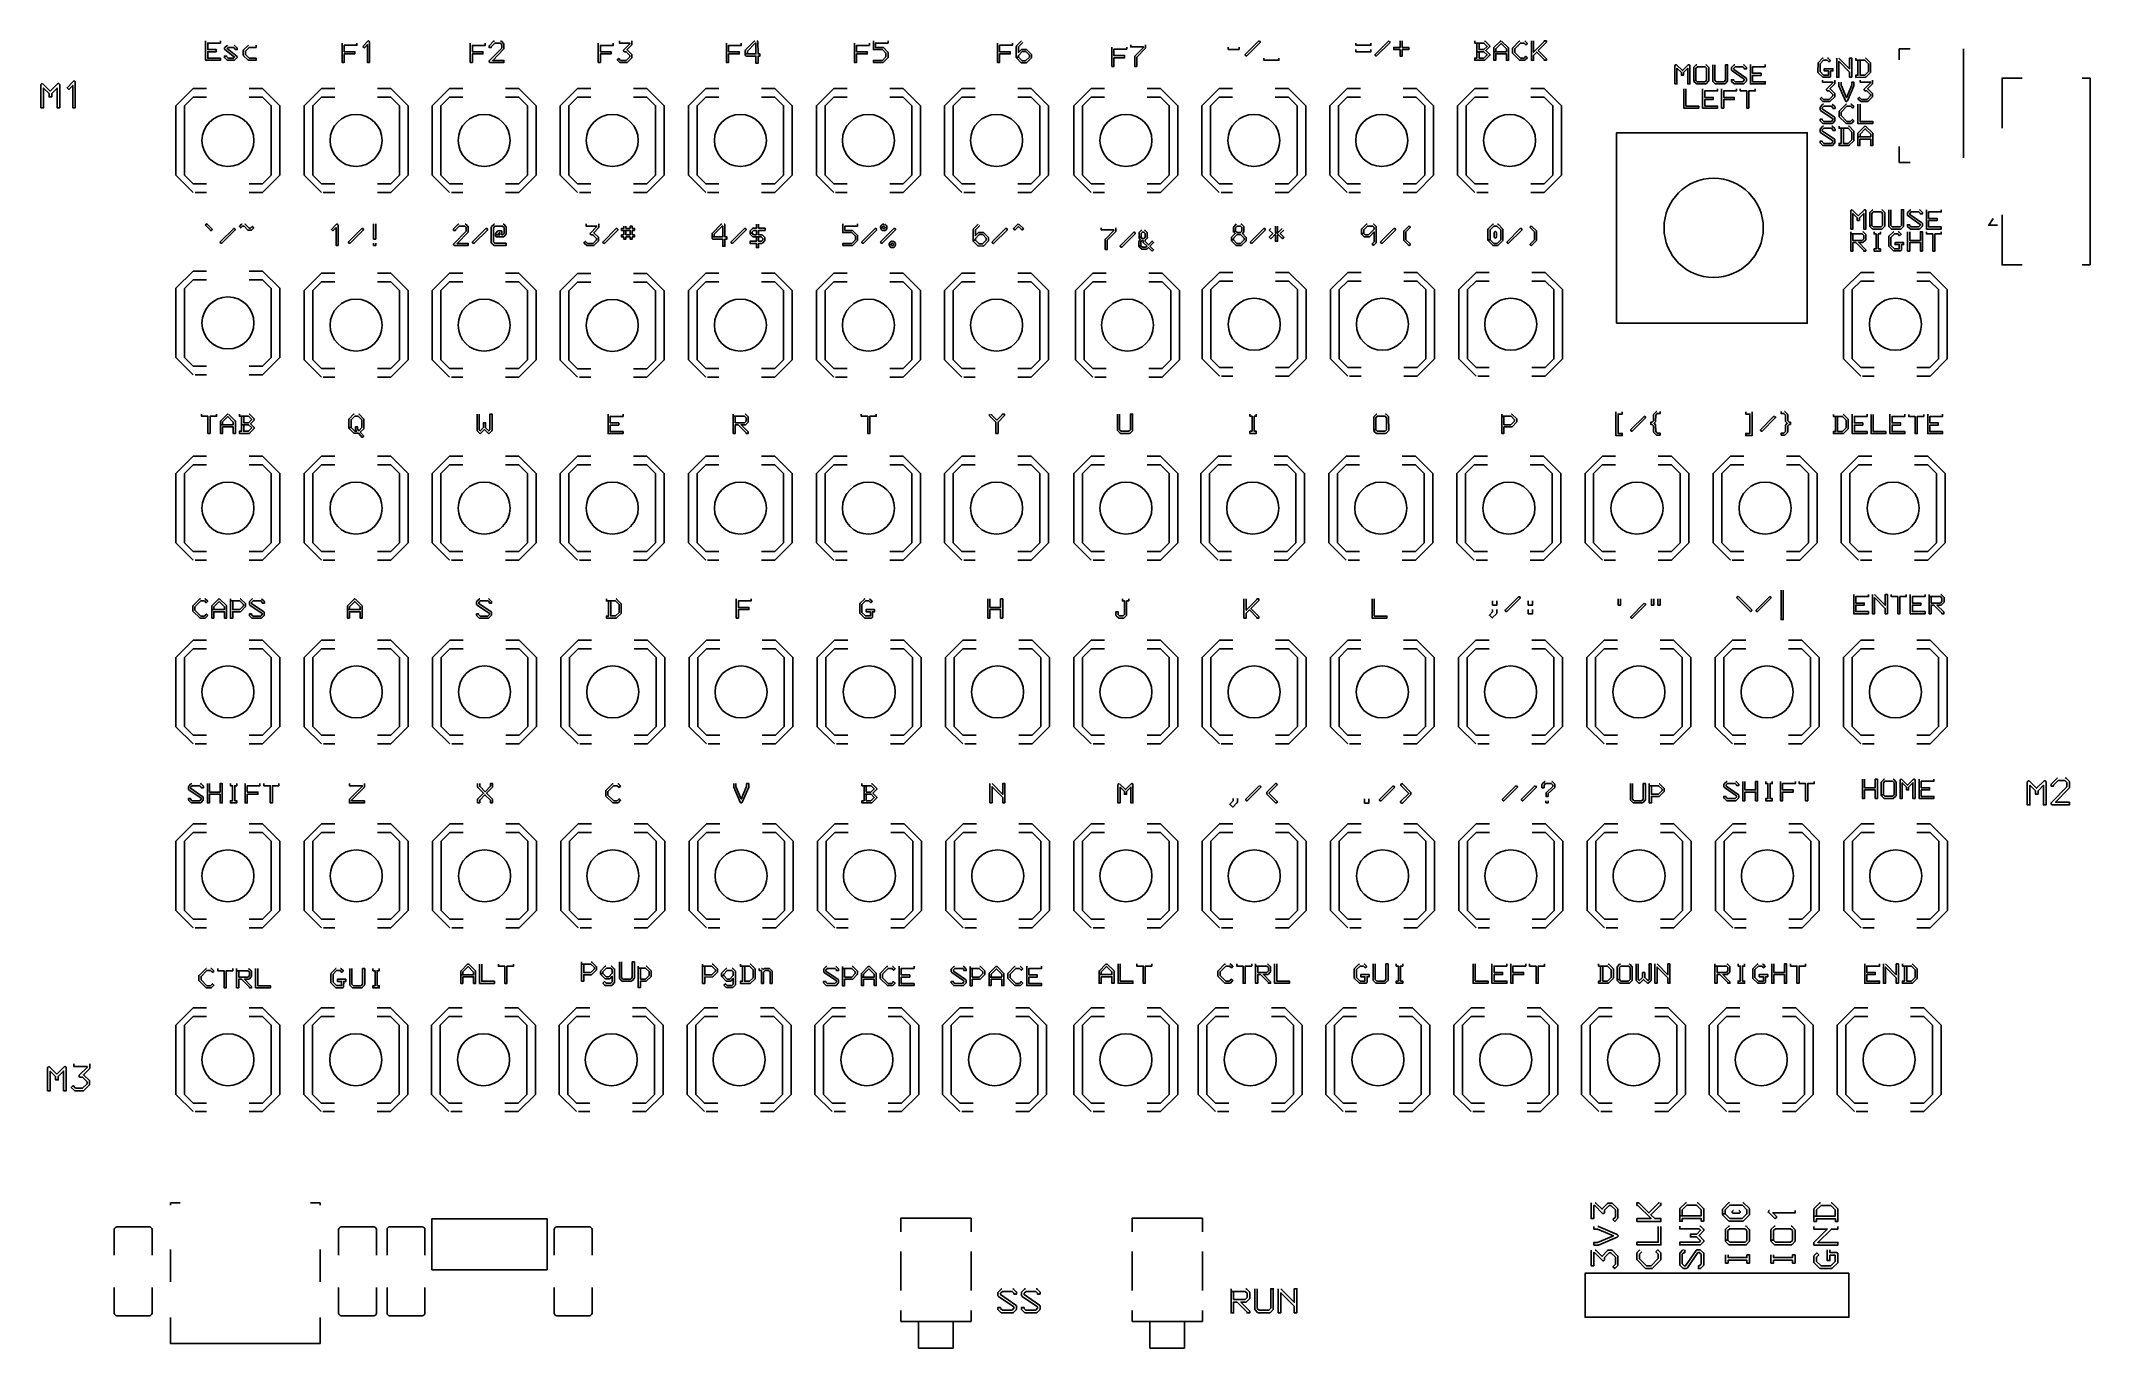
# Model space of a CAD drawing. Extents: x -0.05 to 4.6, y -0.5 to 2.47.
import ezdxf

# ---------------------------------------------------------------- set-up
doc = ezdxf.new("R2010")
doc.units = 0
doc.layers.add('gto', color=1, linetype='CONTINUOUS')

msp = doc.modelspace()

# ---------------------------------------------------------------- linework, layer by layer
at = {"layer": 'gto', "color": 1}
for points in [[(0.31956, 2.4716), (0.31956, 2.4277), (0.35336, 2.4277), (0.35336, 2.4325), (0.32446, 2.4325), (0.32446, 2.4472), (0.34366, 2.4472), (0.34366, 2.4521), (0.32446, 2.4521), (0.32446, 2.4667), (0.35336, 2.4667), (0.35336, 2.4716)], [(0.68972, 2.4716), (0.68932, 2.47156), (0.68852, 2.47116), (0.67702, 2.4593), (0.68042, 2.4562), (0.68752, 2.4635), (0.68752, 2.4229), (0.69212, 2.4229), (0.69212, 2.4692), (0.692039, 2.4699), (0.69174, 2.47048), (0.69128, 2.47096), (0.69034, 2.47144)], [(0.97602, 2.4716), (0.97514, 2.47144), (0.97432, 2.4709), (0.96438, 2.46074), (0.96412, 2.46034), (0.96392, 2.4594), (0.96392, 2.4569), (0.96872, 2.4569), (0.96872, 2.4585), (0.97712, 2.4668), (0.98922, 2.4668), (0.99272, 2.4633), (0.99272, 2.4553), (0.96438, 2.42644), (0.96412, 2.42604), (0.96392, 2.4251), (0.96412, 2.42418), (0.96472, 2.4234), (0.96548, 2.42288), (0.96632, 2.4227), (0.99752, 2.4227), (0.99752, 2.4275), (0.97222, 2.4275), (0.99708, 2.45298), (0.99748, 2.45382), (0.99748, 2.46478), (0.99708, 2.46564), (0.991919, 2.4709), (0.9911, 2.47144), (0.99022, 2.4716)], [(1.26012, 2.4716), (1.26012, 2.4668), (1.28382, 2.4668), (1.28382, 2.4651), (1.26972, 2.45094), (1.26936, 2.45014), (1.26936, 2.44922), (1.26972, 2.44838), (1.27002, 2.448), (1.2708, 2.44748), (1.27172, 2.4473), (1.27542, 2.4473), (1.28372, 2.4389), (1.28372, 2.4355), (1.27582, 2.4276), (1.26302, 2.4276), (1.25852, 2.4321), (1.25512, 2.4288), (1.26042, 2.4235), (1.2612, 2.42298), (1.26212, 2.4228), (1.27682, 2.4228), (1.2777, 2.42298), (1.27852, 2.4235), (1.28814, 2.43328), (1.28848, 2.43408), (1.28848, 2.44038), (1.28814, 2.44124), (1.27772, 2.45164), (1.27732, 2.4518), (1.28824, 2.46288), (1.28858, 2.46368), (1.28862, 2.4716)], [(1.56782, 2.4716), (1.566879, 2.47144), (1.566519, 2.47122), (1.54702, 2.4513), (1.54642, 2.45056), (1.54622, 2.4497), (1.54622, 2.4421), (1.55102, 2.4421), (1.55102, 2.4487), (1.56892, 2.4668), (1.57042, 2.4668), (1.57042, 2.4421), (1.54622, 2.4421), (1.54622, 2.4397), (1.54642, 2.43886), (1.54702, 2.4381), (1.54778, 2.4375), (1.54862, 2.4373), (1.57042, 2.4373), (1.57042, 2.4209), (1.57522, 2.4209), (1.57522, 2.4373), (1.57972, 2.4373), (1.57972, 2.4421), (1.57522, 2.4421), (1.57518, 2.46966), (1.57484, 2.4705), (1.57416, 2.47122), (1.57374, 2.47144), (1.57282, 2.4716)], [(1.83742, 2.4716), (1.83742, 2.4521), (1.85802, 2.4521), (1.86612, 2.444), (1.86612, 2.4359), (1.85792, 2.4276), (1.83762, 2.4276), (1.83762, 2.4228), (1.85882, 2.4228), (1.85984, 2.42298), (1.86024, 2.4232), (1.87054, 2.43358), (1.87088, 2.43442), (1.87088, 2.44546), (1.87054, 2.44632), (1.86026, 2.45652), (1.85984, 2.45674), (1.85892, 2.4569), (1.84222, 2.4569), (1.84222, 2.4668), (1.87092, 2.4668), (1.87092, 2.4716)], [(2.17378, 2.4716), (2.16284, 2.46064), (2.16244, 2.4598), (2.16238, 2.4593), (2.16238, 2.4348), (2.1672, 2.4348), (2.1672, 2.4387), (2.17588, 2.4474), (2.1839, 2.4474), (2.19198, 2.4391), (2.19198, 2.435), (2.18358, 2.4264), (2.1756, 2.4264), (2.1672, 2.4348), (2.16238, 2.4348), (2.16238, 2.4338), (2.16318, 2.4322), (2.17288, 2.4223), (2.17366, 2.42178), (2.17458, 2.4216), (2.18448, 2.4216), (2.18542, 2.42178), (2.18618, 2.4223), (2.19608, 2.4323), (2.19662, 2.43314), (2.1968, 2.434), (2.1968, 2.4401), (2.19662, 2.44104), (2.1964, 2.44144), (2.18622, 2.45182), (2.18582, 2.45204), (2.18488, 2.4522), (2.17444, 2.45216), (2.1736, 2.45182), (2.17318, 2.4515), (2.1672, 2.4455), (2.1672, 2.4583), (2.1772, 2.4683)], [(2.71436, 2.4716), (2.71338, 2.47144), (2.71298, 2.47122), (2.68314, 2.44134), (2.682919, 2.44094), (2.68276, 2.44), (2.682919, 2.43908), (2.68346, 2.4383), (2.68422, 2.43778), (2.68516, 2.4376), (2.68608, 2.43778), (2.68686, 2.4383), (2.71606, 2.4675), (2.71658, 2.46828), (2.71672, 2.46872), (2.71672, 2.46972), (2.71636, 2.47058), (2.71568, 2.47122), (2.71528, 2.47144)], [(3.0094, 2.47142), (3.00836, 2.47124), (3.00798, 2.47102), (2.9785, 2.44152), (2.97796, 2.44074), (2.977799, 2.43982), (2.97796, 2.43888), (2.97818, 2.43848), (2.97886, 2.4378), (2.97926, 2.43758), (2.9802, 2.43742), (2.98104, 2.43758), (2.98144, 2.4378), (3.011, 2.46732), (3.0116, 2.46808), (3.0118, 2.46902), (3.0116, 2.46998), (3.011, 2.47072), (3.01024, 2.47124)], [(3.0347, 2.47162), (3.0347, 2.45702), (3.0201, 2.45702), (3.0201, 2.45212), (3.0347, 2.45212), (3.0347, 2.43742), (3.0396, 2.43742), (3.0396, 2.45212), (3.0542, 2.45212), (3.0542, 2.45702), (3.0396, 2.45702), (3.0396, 2.47162)], [(3.20454, 2.4716), (3.20454, 2.4669), (3.22534, 2.4669), (3.23264, 2.4594), (3.22514, 2.4522), (3.21434, 2.4522), (3.21434, 2.4669), (3.20944, 2.4669), (3.20944, 2.4473), (3.22524, 2.4473), (3.23264, 2.4401), (3.22514, 2.4326), (3.21434, 2.4326), (3.21434, 2.4473), (3.20944, 2.4473), (3.20944, 2.4326), (3.20454, 2.4326), (3.20454, 2.4278), (3.22624, 2.4278), (3.22712, 2.42798), (3.22794, 2.4285), (3.23796, 2.43888), (3.2383, 2.43978), (3.2383, 2.44074), (3.23796, 2.44154), (3.22954, 2.4498), (3.23796, 2.45798), (3.2383, 2.45888), (3.2383, 2.45988), (3.2382, 2.4603), (3.23774, 2.461), (3.22814, 2.471), (3.22724, 2.47146), (3.2268, 2.47158)], [(3.26414, 2.4716), (3.26324, 2.47144), (3.26286, 2.47122), (3.24814, 2.4564), (3.24762, 2.45566), (3.24748, 2.45524), (3.24744, 2.4473), (3.25224, 2.4473), (3.25224, 2.4538), (3.26424, 2.4659), (3.27644, 2.4537), (3.27644, 2.4473), (3.24744, 2.4473), (3.24744, 2.4278), (3.25214, 2.4278), (3.25214, 2.4424), (3.27644, 2.4424), (3.27644, 2.4278), (3.28124, 2.4278), (3.2812, 2.45518), (3.2811, 2.45564), (3.28064, 2.4564), (3.26556, 2.47122), (3.26514, 2.47144)], [(3.30724, 2.4716), (3.30676, 2.47158), (3.30592, 2.47128), (3.305539, 2.471), (3.29068, 2.45608), (3.29038, 2.45528), (3.29038, 2.44422), (3.29074, 2.44338), (3.29104, 2.443), (3.30564, 2.4286), (3.30646, 2.428), (3.30734, 2.4278), (3.31754, 2.4278), (3.31846, 2.42798), (3.31924, 2.4285), (3.32414, 2.4336), (3.32064, 2.437), (3.31644, 2.4326), (3.30834, 2.4326), (3.29514, 2.4457), (3.29514, 2.4538), (3.30824, 2.4669), (3.31654, 2.4669), (3.32074, 2.4628), (3.32414, 2.4662), (3.31886, 2.47132), (3.31806, 2.47158)], [(3.33314, 2.4716), (3.33314, 2.4278), (3.33824, 2.4278), (3.33824, 2.4389), (3.34534, 2.4464), (3.36234, 2.4293), (3.36234, 2.4278), (3.36714, 2.4278), (3.3671, 2.43076), (3.36676, 2.4316), (3.36644, 2.432), (3.34874, 2.4497), (3.3667, 2.46788), (3.3671, 2.46872), (3.36714, 2.4716), (3.36234, 2.4716), (3.36234, 2.4701), (3.33824, 2.4458), (3.33824, 2.4716)], [(0.36966, 2.4619), (0.36918, 2.46186), (0.36834, 2.46146), (0.362819, 2.4557), (0.36258, 2.45526), (0.36246, 2.4543), (0.36278, 2.45326), (0.36336, 2.4525), (0.38566, 2.4349), (0.38326, 2.4325), (0.37076, 2.4325), (0.36726, 2.436), (0.36726, 2.4372), (0.36246, 2.4372), (0.3625, 2.43448), (0.36286, 2.43358), (0.36316, 2.4332), (0.36806, 2.4284), (0.36888, 2.42788), (0.36976, 2.4277), (0.384159, 2.4277), (0.38508, 2.42788), (0.38586, 2.4284), (0.39122, 2.43378), (0.39162, 2.43468), (0.391599, 2.43574), (0.39144, 2.4362), (0.39116, 2.43664), (0.368459, 2.4547), (0.37076, 2.4571), (0.38306, 2.4571), (0.38656, 2.4535), (0.38656, 2.452), (0.39136, 2.452), (0.39132, 2.45506), (0.39098, 2.4559), (0.39066, 2.4563), (0.3853, 2.46146), (0.3845, 2.46186)], [(0.41726, 2.4618), (0.41642, 2.46164), (0.416019, 2.46142), (0.40606, 2.4514), (0.40546, 2.45064), (0.40526, 2.4497), (0.40526, 2.4399), (0.40546, 2.43898), (0.40606, 2.4382), (0.41586, 2.4285), (0.41658, 2.42806), (0.41756, 2.4279), (0.43446, 2.4279), (0.43446, 2.4325), (0.418459, 2.4325), (0.41006, 2.4408), (0.41006, 2.4487), (0.41826, 2.4571), (0.43446, 2.4571), (0.43446, 2.4618)], [(0.62992, 2.4667), (0.62992, 2.4229), (0.63482, 2.4229), (0.63482, 2.4424), (0.65892, 2.4424), (0.65892, 2.4473), (0.63482, 2.4473), (0.63482, 2.4619), (0.66372, 2.4619), (0.66372, 2.4667)], [(0.92112, 2.4665), (0.92112, 2.4227), (0.92592, 2.4227), (0.92592, 2.4422), (0.95012, 2.4422), (0.95012, 2.4471), (0.92592, 2.4471), (0.92592, 2.4617), (0.95492, 2.4617), (0.95492, 2.4665)], [(1.21222, 2.4665), (1.21222, 2.4227), (1.21712, 2.4227), (1.21712, 2.4422), (1.24132, 2.4422), (1.24132, 2.4471), (1.21712, 2.4471), (1.21712, 2.4617), (1.24612, 2.4617), (1.24612, 2.4665)], [(1.50342, 2.4665), (1.50342, 2.4227), (1.50822, 2.4227), (1.50822, 2.4422), (1.53242, 2.4422), (1.53242, 2.4471), (1.50822, 2.4471), (1.50822, 2.4617), (1.53722, 2.4617), (1.53722, 2.4665)], [(1.79452, 2.4665), (1.79452, 2.4227), (1.79942, 2.4227), (1.79942, 2.4422), (1.82362, 2.4422), (1.82362, 2.4471), (1.79942, 2.4471), (1.79942, 2.4617), (1.82842, 2.4617), (1.82842, 2.4665)], [(2.11958, 2.4667), (2.11958, 2.4228), (2.12438, 2.4228), (2.12438, 2.4423), (2.14858, 2.4423), (2.14858, 2.4472), (2.12438, 2.4472), (2.12438, 2.4619), (2.15338, 2.4619), (2.15338, 2.4667)], [(2.37958, 2.45782), (2.37958, 2.41392), (2.38438, 2.41392), (2.38438, 2.43342), (2.40858, 2.43342), (2.40858, 2.43832), (2.38438, 2.43832), (2.38438, 2.45302), (2.41338, 2.45302), (2.41338, 2.45782)], [(2.42238, 2.46282), (2.42238, 2.45802), (2.45118, 2.45802), (2.45118, 2.45662), (2.43188, 2.43728), (2.43166, 2.43688), (2.43148, 2.43592), (2.43148, 2.41392), (2.43628, 2.41392), (2.43628, 2.43502), (2.45554, 2.45424), (2.45594, 2.4551), (2.456, 2.45562), (2.456, 2.46282)], [(2.64416, 2.4572), (2.64416, 2.4523), (2.66866, 2.4523), (2.66866, 2.4572)], [(2.725059, 2.4328), (2.725059, 2.4278), (2.75926, 2.4278), (2.75926, 2.4328)], [(2.9343, 2.46682), (2.9343, 2.46192), (2.9685, 2.46192), (2.9685, 2.46682)], [(2.9343, 2.45212), (2.9343, 2.44722), (2.9685, 2.44722), (2.9685, 2.45212)], [(3.99648, 2.43282), (3.99546, 2.43264), (3.99508, 2.43242), (3.98492, 2.42228), (3.98462, 2.42138), (3.98458, 2.40092), (3.98476, 2.40004), (3.98528, 2.39922), (3.99522, 2.38944), (3.99608, 2.38914), (4.011, 2.38912), (4.012, 2.38928), (4.01242, 2.3895), (4.01278, 2.38982), (4.01324, 2.39062), (4.01338, 2.39142), (4.01338, 2.40362), (4.0185, 2.40362), (4.0185, 2.40842), (3.99898, 2.40842), (3.99898, 2.40362), (4.00858, 2.40362), (4.00858, 2.39392), (3.99748, 2.39392), (3.98938, 2.40202), (3.98938, 2.41982), (3.99748, 2.42802), (4.00538, 2.42802), (4.00938, 2.42392), (4.01288, 2.42722), (4.0081, 2.43212), (4.0073, 2.43264), (4.00628, 2.43282)], [(4.0272, 2.43282), (4.0272, 2.38902), (4.03208, 2.38902), (4.03208, 2.42562), (4.05648, 2.40102), (4.05648, 2.38902), (4.06128, 2.38902), (4.06128, 2.43282), (4.05648, 2.43282), (4.05648, 2.40842), (4.03208, 2.43282)], [(4.07028, 2.43282), (4.07028, 2.42802), (4.09108, 2.42802), (4.09938, 2.41962), (4.09938, 2.40202), (4.09108, 2.39382), (4.0801, 2.39382), (4.0801, 2.42802), (4.0752, 2.42802), (4.0752, 2.39372), (4.07028, 2.39372), (4.07028, 2.38892), (4.09254, 2.38896), (4.09338, 2.38936), (4.10374, 2.39968), (4.10414, 2.40058), (4.10414, 2.4211), (4.10374, 2.42194), (4.09378, 2.43202), (4.093039, 2.43262), (4.0922, 2.43282)], [(4.169067, 2.453908), (4.193921, 2.453907)], [(4.169067, 2.453908), (4.169067, 2.428675)], [(4.315226, 2.206234), (4.315226, 2.453782)], [(0.02052, 2.38084), (0.020019, 2.38078), (0.01902, 2.38028), (0.01852, 2.37984), (0.00462, 2.36544), (0.00882, 2.36154), (0.01772, 2.37074), (0.01772, 2.31994), (0.02342, 2.31994), (0.02342, 2.37784), (0.0233, 2.37868), (0.02296, 2.37938), (0.0224, 2.37998), (0.02124, 2.38062)], [(3.66166, 2.41774), (3.66086, 2.41754), (3.66016, 2.41718), (3.65966, 2.41668), (3.65936, 2.41608), (3.65926, 2.41534), (3.65926, 2.37394), (3.66406, 2.37394), (3.66406, 2.40954), (3.67396, 2.39964), (3.67396, 2.39354), (3.67886, 2.39354), (3.67886, 2.39964), (3.68856, 2.40974), (3.68856, 2.37394), (3.69336, 2.37394), (3.69336, 2.41544), (3.693279, 2.41622), (3.69298, 2.41686), (3.69252, 2.41736), (3.69186, 2.41774), (3.69048, 2.4177), (3.68964, 2.4174), (3.68926, 2.41714), (3.676259, 2.40414), (3.66296, 2.41728), (3.66254, 2.41754)], [(3.70926, 2.41774), (3.70874, 2.4177), (3.708279, 2.41756), (3.707559, 2.41704), (3.70262, 2.41174), (3.70236, 2.41134), (3.70216, 2.41054), (3.70216, 2.38204), (3.70716, 2.38204), (3.70716, 2.40954), (3.71036, 2.41304), (3.72806, 2.41304), (3.73146, 2.40944), (3.73146, 2.38224), (3.72806, 2.37884), (3.71026, 2.37884), (3.70716, 2.38204), (3.70216, 2.38204), (3.7022, 2.38046), (3.702559, 2.3796), (3.70766, 2.37464), (3.70836, 2.37418), (3.70926, 2.37404), (3.72944, 2.37408), (3.730299, 2.37442), (3.73588, 2.37986), (3.73622, 2.38072), (3.736259, 2.41044), (3.73612, 2.41136), (3.735659, 2.41214), (3.73052, 2.41734), (3.73012, 2.41756), (3.72962, 2.4177)], [(3.74526, 2.41774), (3.745299, 2.38066), (3.7456, 2.3798), (3.74586, 2.37944), (3.75094, 2.37442), (3.75178, 2.37408), (3.772559, 2.37408), (3.77346, 2.37448), (3.77878, 2.38006), (3.77912, 2.38086), (3.77916, 2.41774), (3.77436, 2.41774), (3.77436, 2.38224), (3.77106, 2.37884), (3.75326, 2.37884), (3.74986, 2.38214), (3.74986, 2.41774)], [(3.79546, 2.41774), (3.79454, 2.41758), (3.793759, 2.41714), (3.78886, 2.41224), (3.78834, 2.41146), (3.7882, 2.41102), (3.788159, 2.40574), (3.78824, 2.40516), (3.78844, 2.40464), (3.78878, 2.40416), (3.78926, 2.40374), (3.81706, 2.38474), (3.81706, 2.38224), (3.81386, 2.37874), (3.79616, 2.37874), (3.79276, 2.38214), (3.79276, 2.38364), (3.78796, 2.38364), (3.788, 2.38066), (3.78836, 2.3798), (3.79394, 2.37422), (3.79478, 2.37388), (3.81486, 2.37384), (3.81532, 2.3739), (3.81622, 2.37434), (3.821259, 2.37974), (3.82172, 2.38054), (3.82186, 2.38134), (3.82186, 2.38604), (3.8218, 2.38664), (3.82162, 2.38718), (3.8213, 2.38764), (3.82086, 2.38804), (3.79296, 2.40704), (3.79296, 2.40964), (3.79646, 2.41304), (3.81406, 2.41304), (3.81706, 2.40984), (3.81706, 2.40824), (3.82206, 2.40824), (3.82202, 2.41128), (3.82162, 2.41212), (3.81634, 2.4174), (3.81548, 2.4177)], [(3.83106, 2.41784), (3.83106, 2.37394), (3.86486, 2.37394), (3.86486, 2.37874), (3.83596, 2.37874), (3.83596, 2.39344), (3.85516, 2.39344), (3.85516, 2.39834), (3.83596, 2.39834), (3.83596, 2.41294), (3.86486, 2.41294), (3.86486, 2.41784)], [(3.99448, 2.38288), (3.99448, 2.37808), (4.018279, 2.37808), (4.018279, 2.37638), (4.00438, 2.36268), (4.00386, 2.36186), (4.00368, 2.36098), (4.00386, 2.36006), (4.00438, 2.35928), (4.00522, 2.35876), (4.00564, 2.35862), (4.00988, 2.35858), (4.01818, 2.35018), (4.01818, 2.34678), (4.01028, 2.33888), (3.99748, 2.33888), (3.99288, 2.34348), (3.98958, 2.34008), (3.99478, 2.33478), (3.99562, 2.33426), (3.99604, 2.33412), (4.01168, 2.33412), (4.01252, 2.33448), (4.0226, 2.34454), (4.02282, 2.34496), (4.023, 2.34588), (4.023, 2.35118), (4.02282, 2.3521), (4.02228, 2.35288), (4.01228, 2.36286), (4.0119, 2.36306), (4.01168, 2.36308), (4.0227, 2.37414), (4.022919, 2.37456), (4.0231, 2.37548), (4.0231, 2.38288)], [(4.0322, 2.37788), (4.0322, 2.36968), (4.0468, 2.33538), (4.0472, 2.33472), (4.04772, 2.33426), (4.04834, 2.33398), (4.04908, 2.33388), (4.04982, 2.33398), (4.05044, 2.33426), (4.05092, 2.33472), (4.05128, 2.33538), (4.06618, 2.3699), (4.06628, 2.3704), (4.06628, 2.37788), (4.06148, 2.37788), (4.06148, 2.37108), (4.04908, 2.34248), (4.03698, 2.37108), (4.03698, 2.37788)], [(4.08028, 2.38288), (4.08028, 2.37808), (4.10398, 2.37808), (4.10398, 2.37638), (4.0902, 2.36268), (4.08966, 2.36186), (4.08948, 2.36098), (4.08966, 2.36006), (4.08988, 2.35964), (4.09056, 2.35898), (4.0914, 2.35862), (4.0956, 2.35858), (4.10398, 2.35018), (4.10398, 2.34678), (4.096, 2.33888), (4.08318, 2.33888), (4.07868, 2.34348), (4.07528, 2.34008), (4.08096, 2.33448), (4.0818, 2.33412), (4.09748, 2.33412), (4.09832, 2.33448), (4.10834, 2.34454), (4.10874, 2.3454), (4.10874, 2.35166), (4.1086, 2.3521), (4.108, 2.35288), (4.09808, 2.36286), (4.097679, 2.36306), (4.09748, 2.36308), (4.108399, 2.37414), (4.10862, 2.37456), (4.10878, 2.37548), (4.10878, 2.38288)], [(4.448921, 2.387372), (4.402902, 2.387372), (4.402902, 2.273677)], [(4.602902, 2.387372), (4.58523, 2.387372)], [(4.587902, 2.387372), (4.58523, 2.387372)], [(4.602902, 1.962649), (4.602902, 2.387372)], [(-0.05158, 2.37474), (-0.0521, 2.37466), (-0.05268, 2.37444), (-0.05352, 2.37396), (-0.0541, 2.37334), (-0.05446, 2.37256), (-0.05458, 2.37164), (-0.05458, 2.31994), (-0.04858, 2.31994), (-0.04858, 2.36444), (-0.03628, 2.35204), (-0.03628, 2.34444), (-0.030179, 2.34444), (-0.030179, 2.35204), (-0.01798, 2.36464), (-0.01798, 2.31994), (-0.01198, 2.31994), (-0.01198, 2.37184), (-0.0121, 2.3728), (-0.01246, 2.37362), (-0.01306, 2.37426), (-0.013879, 2.37474), (-0.0156, 2.37468), (-0.01616, 2.37454), (-0.01666, 2.37428), (-0.01708, 2.37394), (-0.03338, 2.35764), (-0.04948, 2.37374), (-0.05, 2.37418), (-0.0505, 2.37448), (-0.05104, 2.37468)], [(0.252314, 2.186384), (0.252314, 2.324284), (0.291714, 2.363584)], [(0.271989, 2.166744), (0.271989, 2.324224), (0.291674, 2.343909)], [(0.291674, 2.343909), (0.321944, 2.343909)], [(0.321944, 2.363584), (0.291714, 2.363584)], [(0.449214, 2.363584), (0.418885, 2.363584)], [(0.418885, 2.343909), (0.449155, 2.343909)], [(0.449155, 2.343909), (0.46884, 2.324224), (0.46884, 2.166744), (0.449155, 2.147059)], [(0.449214, 2.363584), (0.488514, 2.324284), (0.488514, 2.166784), (0.449214, 2.127384)], [(0.543467, 2.186384), (0.543467, 2.324284), (0.582866, 2.363584)], [(0.563141, 2.166744), (0.563141, 2.324224), (0.582826, 2.343909)], [(0.582826, 2.343909), (0.613096, 2.343909)], [(0.613096, 2.363584), (0.582866, 2.363584)], [(0.740366, 2.363584), (0.710037, 2.363584)], [(0.710037, 2.343909), (0.740306, 2.343909)], [(0.740306, 2.343909), (0.759992, 2.324224), (0.759992, 2.166744), (0.740306, 2.147059)], [(0.740366, 2.363584), (0.779666, 2.324284), (0.779666, 2.166784), (0.740366, 2.127384)], [(0.834623, 2.186384), (0.834623, 2.324284), (0.874023, 2.363584)], [(0.854299, 2.166744), (0.854299, 2.324224), (0.873984, 2.343909)], [(0.873984, 2.343909), (0.904254, 2.343909)], [(0.904254, 2.363584), (0.874023, 2.363584)], [(1.031523, 2.363584), (1.001193, 2.363584)], [(1.001193, 2.343909), (1.031463, 2.343909)], [(1.031463, 2.343909), (1.051148, 2.324224), (1.051148, 2.166744), (1.031463, 2.147059)], [(1.031523, 2.363584), (1.070824, 2.324284), (1.070824, 2.166784), (1.031523, 2.127384)], [(1.125776, 2.186384), (1.125776, 2.324284), (1.165176, 2.363584)], [(1.145451, 2.166744), (1.145451, 2.324224), (1.165136, 2.343909)], [(1.165136, 2.343909), (1.195406, 2.343909)], [(1.195406, 2.363584), (1.165176, 2.363584)], [(1.322676, 2.363584), (1.292346, 2.363584)], [(1.292346, 2.343909), (1.322617, 2.343909)], [(1.322617, 2.343909), (1.342301, 2.324224), (1.342301, 2.166744), (1.322617, 2.147059)], [(1.322676, 2.363584), (1.361976, 2.324284), (1.361976, 2.166784), (1.322676, 2.127384)], [(1.416934, 2.186384), (1.416934, 2.324284), (1.456333, 2.363584)], [(1.436608, 2.166744), (1.436608, 2.324224), (1.456293, 2.343909)], [(1.456293, 2.343909), (1.486563, 2.343909)], [(1.486563, 2.363584), (1.456333, 2.363584)], [(1.613833, 2.363584), (1.583503, 2.363584)], [(1.583503, 2.343909), (1.613773, 2.343909)], [(1.613773, 2.343909), (1.633458, 2.324224), (1.633458, 2.166744), (1.613773, 2.147059)], [(1.613833, 2.363584), (1.653134, 2.324284), (1.653134, 2.166784), (1.613833, 2.127384)], [(1.708085, 2.186384), (1.708085, 2.324284), (1.747485, 2.363584)], [(1.727761, 2.166744), (1.727761, 2.324224), (1.747446, 2.343909)], [(1.747446, 2.343909), (1.777716, 2.343909)], [(1.777716, 2.363584), (1.747485, 2.363584)], [(1.904985, 2.363584), (1.874655, 2.363584)], [(1.874655, 2.343909), (1.904925, 2.343909)], [(1.904925, 2.343909), (1.92461, 2.324224), (1.92461, 2.166744), (1.904925, 2.147059)], [(1.904985, 2.363584), (1.944286, 2.324284), (1.944286, 2.166784), (1.904985, 2.127384)], [(1.999243, 2.186384), (1.999243, 2.324284), (2.038643, 2.363584)], [(2.018918, 2.166744), (2.018918, 2.324224), (2.038603, 2.343909)], [(2.038603, 2.343909), (2.068873, 2.343909)], [(2.068873, 2.363584), (2.038643, 2.363584)], [(2.196143, 2.363584), (2.165814, 2.363584)], [(2.165814, 2.343909), (2.196084, 2.343909)], [(2.196084, 2.343909), (2.215769, 2.324224), (2.215769, 2.166744), (2.196084, 2.147059)], [(2.196143, 2.363584), (2.235443, 2.324284), (2.235443, 2.166784), (2.196143, 2.127384)], [(2.293463, 2.186385), (2.293463, 2.324285), (2.332862, 2.363584)], [(2.313136, 2.166744), (2.313137, 2.324225), (2.332821, 2.343909)], [(2.332821, 2.343909), (2.363092, 2.34391)], [(2.363092, 2.363584), (2.332862, 2.363584)], [(2.490361, 2.363584), (2.460032, 2.363584)], [(2.460032, 2.343909), (2.490302, 2.34391)], [(2.490302, 2.34391), (2.509987, 2.324225), (2.509987, 2.166744), (2.490302, 2.14706)], [(2.490361, 2.363584), (2.529663, 2.324284), (2.529663, 2.166784), (2.490362, 2.127384)], [(2.584106, 2.186384), (2.584106, 2.324284), (2.623505, 2.363584)], [(2.60378, 2.166743), (2.60378, 2.324225), (2.623464, 2.343909)], [(2.623464, 2.343909), (2.653737, 2.343909)], [(2.653735, 2.363584), (2.623505, 2.363584)], [(2.781005, 2.363584), (2.750675, 2.363584)], [(2.750675, 2.343909), (2.780946, 2.343909)], [(2.780946, 2.343909), (2.80063, 2.324225), (2.80063, 2.166743), (2.780946, 2.147059)], [(2.781005, 2.363584), (2.820306, 2.324284), (2.820306, 2.166784), (2.781005, 2.127384)], [(2.874749, 2.186384), (2.874749, 2.324284), (2.914148, 2.363584)], [(2.894423, 2.166743), (2.894423, 2.324225), (2.914107, 2.343909)], [(2.914107, 2.343909), (2.94438, 2.343909)], [(2.944378, 2.363584), (2.914148, 2.363584)], [(3.071648, 2.363584), (3.041318, 2.363584)], [(3.041318, 2.343909), (3.071589, 2.343909)], [(3.071589, 2.343909), (3.091273, 2.324225), (3.091273, 2.166743), (3.071589, 2.147059)], [(3.071648, 2.363584), (3.110949, 2.324284), (3.110949, 2.166784), (3.071648, 2.127384)], [(3.165392, 2.186384), (3.165392, 2.324284), (3.204792, 2.363584)], [(3.185068, 2.166743), (3.185068, 2.324225), (3.204751, 2.343909)], [(3.204751, 2.343909), (3.235023, 2.343909)], [(3.235023, 2.363584), (3.204792, 2.363584)], [(3.331961, 2.343909), (3.362233, 2.343909)], [(3.362292, 2.363584), (3.331962, 2.363584)], [(3.362233, 2.343909), (3.381917, 2.324225), (3.381917, 2.166743), (3.362233, 2.147059)], [(3.362292, 2.363584), (3.401592, 2.324284), (3.401592, 2.166784), (3.362292, 2.127384)], [(3.67958, 2.36282), (3.67958, 2.31892), (3.71338, 2.31892), (3.71338, 2.32372), (3.68438, 2.32372), (3.68438, 2.36282)], [(3.72238, 2.36282), (3.72238, 2.31892), (3.75628, 2.31892), (3.75628, 2.32372), (3.72728, 2.32372), (3.72728, 2.33842), (3.74648, 2.33842), (3.74648, 2.34332), (3.72728, 2.34332), (3.72728, 2.35802), (3.75628, 2.35802), (3.75628, 2.36282)], [(3.76528, 2.36282), (3.76528, 2.31892), (3.7702, 2.31892), (3.7702, 2.33842), (3.79438, 2.33842), (3.79438, 2.34332), (3.7702, 2.34332), (3.7702, 2.35802), (3.79918, 2.35802), (3.79918, 2.36282)], [(3.808, 2.36282), (3.808, 2.35802), (3.82248, 2.35802), (3.82248, 2.31892), (3.82738, 2.31892), (3.82738, 2.35802), (3.84198, 2.35802), (3.84198, 2.36282)], [(3.9968, 2.32784), (3.99632, 2.3278), (3.99588, 2.32766), (3.9952, 2.32714), (3.98998, 2.32188), (3.98976, 2.3215), (3.98958, 2.32064), (3.98958, 2.31584), (3.98966, 2.31524), (3.98984, 2.3147), (3.99016, 2.31424), (3.9906, 2.31384), (4.01838, 2.29474), (4.01838, 2.29224), (4.0152, 2.28874), (3.9976, 2.28874), (3.99408, 2.29214), (3.99408, 2.29364), (3.9893, 2.29364), (3.98934, 2.2907), (3.98946, 2.29026), (3.98998, 2.28944), (3.99526, 2.2843), (3.995659, 2.28404), (3.99658, 2.28384), (4.01628, 2.28384), (4.01674, 2.2839), (4.01716, 2.28406), (4.018, 2.28474), (4.0226, 2.28974), (4.023039, 2.29054), (4.02318, 2.29134), (4.02318, 2.29604), (4.02312, 2.29666), (4.02294, 2.2972), (4.02262, 2.29766), (4.0222, 2.29804), (3.99438, 2.31704), (3.99438, 2.31964), (3.99778, 2.32304), (4.01538, 2.32304), (4.01838, 2.31984), (4.01838, 2.31824), (4.02338, 2.31824), (4.02334, 2.32132), (4.02322, 2.32176), (4.0227, 2.32254), (4.01766, 2.32744), (4.01686, 2.3278)], [(4.04938, 2.32784), (4.0489, 2.3278), (4.04806, 2.32744), (4.03278, 2.31228), (4.032559, 2.31186), (4.03238, 2.31094), (4.03238, 2.30084), (4.03244, 2.30036), (4.03284, 2.29952), (4.04778, 2.28474), (4.04862, 2.28414), (4.04948, 2.28394), (4.06012, 2.28398), (4.061019, 2.28434), (4.0614, 2.28464), (4.06628, 2.28984), (4.06278, 2.29314), (4.05858, 2.28874), (4.05038, 2.28874), (4.0372, 2.30184), (4.0372, 2.30994), (4.05038, 2.32304), (4.05868, 2.32304), (4.06288, 2.31904), (4.06628, 2.32234), (4.061, 2.3275), (4.06062, 2.3277), (4.05958, 2.32784)], [(4.07528, 2.32784), (4.07528, 2.28394), (4.10918, 2.28394), (4.10918, 2.28874), (4.0802, 2.28874), (4.0802, 2.32784)], [(3.52692, 1.83001), (3.52692, 2.26308), (3.959989, 2.26308), (3.959989, 1.83001), (3.52692, 1.83001)], [(3.9968, 2.27782), (3.99588, 2.27764), (3.9952, 2.27712), (3.99028, 2.27222), (3.98976, 2.27146), (3.98958, 2.27062), (3.98958, 2.26582), (3.98966, 2.2652), (3.98984, 2.26466), (3.99016, 2.2642), (3.9906, 2.26382), (4.01838, 2.24472), (4.01838, 2.24222), (4.0152, 2.23872), (3.9976, 2.23872), (3.99408, 2.24212), (3.99408, 2.24362), (3.9893, 2.24362), (3.98934, 2.24066), (3.98968, 2.23982), (3.98998, 2.23942), (3.99526, 2.23426), (3.995659, 2.234), (3.9961, 2.23386), (4.01674, 2.23386), (4.01758, 2.23432), (4.0226, 2.23972), (4.023039, 2.2405), (4.02318, 2.24132), (4.02318, 2.24602), (4.02312, 2.24662), (4.02294, 2.24716), (4.02262, 2.24762), (4.0222, 2.24802), (3.99438, 2.26702), (3.99438, 2.26962), (3.99778, 2.27302), (4.01538, 2.27302), (4.01838, 2.26982), (4.01838, 2.26822), (4.02338, 2.26822), (4.02334, 2.2713), (4.02322, 2.27174), (4.0227, 2.27252), (4.01766, 2.27742), (4.01728, 2.27764), (4.0164, 2.27782)], [(4.03238, 2.27782), (4.03238, 2.27302), (4.05318, 2.27302), (4.06148, 2.26462), (4.06148, 2.24702), (4.05318, 2.23882), (4.0422, 2.23882), (4.0422, 2.27302), (4.03728, 2.27302), (4.03728, 2.23872), (4.03238, 2.23872), (4.03238, 2.23392), (4.05464, 2.23396), (4.05548, 2.23436), (4.065899, 2.24468), (4.06612, 2.24512), (4.06628, 2.24612), (4.06624, 2.2661), (4.06612, 2.26654), (4.0656, 2.26732), (4.056, 2.27702), (4.05516, 2.27762), (4.0543, 2.27782)], [(4.09198, 2.27782), (4.091139, 2.27762), (4.09038, 2.27702), (4.076, 2.26262), (4.07546, 2.26182), (4.07528, 2.26102), (4.07528, 2.25342), (4.0801, 2.25342), (4.0801, 2.25992), (4.09208, 2.27202), (4.10438, 2.25982), (4.10438, 2.25342), (4.07528, 2.25342), (4.07528, 2.23392), (4.07998, 2.23392), (4.07998, 2.24862), (4.10438, 2.24862), (4.10438, 2.23392), (4.10918, 2.23392), (4.10914, 2.2613), (4.10902, 2.26174), (4.1085, 2.26252), (4.0935, 2.27736), (4.09306, 2.27762)], [(4.169067, 2.195165), (4.169067, 2.231341)], [(4.169067, 2.195165), (4.193922, 2.195165)], [(0.291714, 2.127384), (0.252314, 2.166684), (0.252314, 2.186384)], [(0.291674, 2.147059), (0.271989, 2.166744)], [(0.291674, 2.147059), (0.321944, 2.147059)], [(0.418885, 2.147059), (0.449155, 2.147059)], [(0.582866, 2.127384), (0.543467, 2.166684), (0.543467, 2.186384)], [(0.582826, 2.147059), (0.563141, 2.166744)], [(0.582826, 2.147059), (0.613096, 2.147059)], [(0.710037, 2.147059), (0.740306, 2.147059)], [(0.874023, 2.127384), (0.834623, 2.166684), (0.834623, 2.186384)], [(0.873984, 2.147059), (0.854299, 2.166744)], [(0.873984, 2.147059), (0.904254, 2.147059)], [(1.001193, 2.147059), (1.031463, 2.147059)], [(1.165176, 2.127384), (1.125776, 2.166684), (1.125776, 2.186384)], [(1.165136, 2.147059), (1.145451, 2.166744)], [(1.165136, 2.147059), (1.195406, 2.147059)], [(1.292346, 2.147059), (1.322617, 2.147059)], [(1.456333, 2.127384), (1.416934, 2.166684), (1.416934, 2.186384)], [(1.456293, 2.147059), (1.436608, 2.166744)], [(1.456293, 2.147059), (1.486563, 2.147059)], [(1.583503, 2.147059), (1.613773, 2.147059)], [(1.747485, 2.127384), (1.708085, 2.166684), (1.708085, 2.186384)], [(1.747446, 2.147059), (1.727761, 2.166744)], [(1.747446, 2.147059), (1.777716, 2.147059)], [(1.874655, 2.147059), (1.904925, 2.147059)], [(2.038643, 2.127384), (1.999243, 2.166684), (1.999243, 2.186384)], [(2.038603, 2.147059), (2.018918, 2.166744)], [(2.038603, 2.147059), (2.068873, 2.147059)], [(2.165814, 2.147059), (2.196084, 2.147059)], [(2.332862, 2.127384), (2.293463, 2.166685), (2.293463, 2.186385)], [(2.332821, 2.147059), (2.313136, 2.166744)], [(2.332821, 2.147059), (2.363092, 2.14706)], [(2.460032, 2.147059), (2.490302, 2.14706)], [(2.623505, 2.127384), (2.584106, 2.166684), (2.584106, 2.186384)], [(2.623464, 2.147059), (2.60378, 2.166743)], [(2.623464, 2.147059), (2.653737, 2.147059)], [(2.750675, 2.147059), (2.780946, 2.147059)], [(2.914148, 2.127384), (2.874749, 2.166684), (2.874749, 2.186384)], [(2.914107, 2.147059), (2.894423, 2.166743)], [(2.914107, 2.147059), (2.94438, 2.147059)], [(3.041318, 2.147059), (3.071589, 2.147059)], [(3.204792, 2.127384), (3.165392, 2.166684), (3.165392, 2.186384)], [(3.204751, 2.147059), (3.185068, 2.166743)], [(3.204751, 2.147059), (3.235023, 2.147059)], [(3.331961, 2.147059), (3.362233, 2.147059)], [(0.295914, 2.127384), (0.321944, 2.127384)], [(0.418885, 2.127384), (0.449214, 2.127384)], [(0.587066, 2.127384), (0.613096, 2.127384)], [(0.710037, 2.127384), (0.740366, 2.127384)], [(0.878224, 2.127384), (0.904254, 2.127384)], [(1.001193, 2.127384), (1.031523, 2.127384)], [(1.169376, 2.127384), (1.195406, 2.127384)], [(1.292346, 2.127384), (1.322676, 2.127384)], [(1.460533, 2.127384), (1.486563, 2.127384)], [(1.583503, 2.127384), (1.613833, 2.127384)], [(1.751685, 2.127384), (1.777716, 2.127384)], [(1.874655, 2.127384), (1.904985, 2.127384)], [(2.042843, 2.127384), (2.068873, 2.127384)], [(2.165814, 2.127384), (2.196143, 2.127384)], [(2.337061, 2.127384), (2.363091, 2.127384)], [(2.460032, 2.127384), (2.490362, 2.127384)], [(2.627705, 2.127384), (2.653735, 2.127384)], [(2.750675, 2.127384), (2.781005, 2.127384)], [(2.918348, 2.127384), (2.944378, 2.127384)], [(3.041318, 2.127384), (3.071648, 2.127384)], [(3.208993, 2.127384), (3.235023, 2.127384)], [(3.331962, 2.127384), (3.362292, 2.127384)], [(0.32206, 2.05554), (0.321079, 2.05538), (0.32036, 2.05494), (0.31984, 2.05422), (0.3197, 2.05376), (0.3197, 2.05272), (0.32006, 2.05186), (0.33036, 2.04154), (0.331079, 2.04108), (0.33206, 2.04094), (0.33304, 2.04108), (0.33376, 2.04154), (0.33408, 2.041879), (0.33442, 2.04278), (0.33442, 2.04382), (0.33408, 2.04462), (0.32344, 2.0552), (0.32258, 2.0555)], [(0.40286, 2.05544), (0.40196, 2.05524), (0.40132, 2.05488), (0.39636, 2.04994), (0.39966, 2.04654), (0.40376, 2.05064), (0.40706, 2.05064), (0.415959, 2.041759), (0.41656, 2.041339), (0.41706, 2.04124), (0.42316, 2.041279), (0.42366, 2.04144), (0.42404, 2.04166), (0.42886, 2.04654), (0.42556, 2.04984), (0.421659, 2.04604), (0.418459, 2.04604), (0.4093, 2.05504), (0.4085, 2.0554)], [(0.61828, 2.05544), (0.61748, 2.05524), (0.61668, 2.05464), (0.60558, 2.04314), (0.60888, 2.04004), (0.61608, 2.04734), (0.61608, 2.00674), (0.62058, 2.00674), (0.62058, 2.05304), (0.6205, 2.0537), (0.62024, 2.054259), (0.6198, 2.05474), (0.61886, 2.05526)], [(0.70148, 2.05554), (0.70148, 2.02124), (0.70638, 2.02124), (0.70638, 2.05554)], [(0.8953, 2.05554), (0.89482, 2.0555), (0.89398, 2.05514), (0.8936, 2.05484), (0.8839, 2.04504), (0.883379, 2.044259), (0.883199, 2.04334), (0.883199, 2.04084), (0.888, 2.04084), (0.888, 2.04244), (0.8963, 2.05074), (0.9085, 2.05074), (0.9119, 2.04724), (0.9119, 2.03924), (0.8839, 2.01074), (0.883379, 2.00996), (0.883199, 2.00904), (0.883379, 2.0081), (0.8839, 2.00734), (0.88468, 2.0068), (0.8856, 2.006639), (0.9167, 2.006639), (0.9167, 2.01144), (0.8914, 2.01144), (0.91632, 2.0369), (0.91654, 2.0373), (0.9167, 2.03824), (0.91666, 2.04872), (0.91654, 2.04916), (0.916, 2.04994), (0.91074, 2.05514), (0.90988, 2.0555)], [(0.9762, 2.05524), (0.9752, 2.05504), (0.9744, 2.05444), (0.969599, 2.04964), (0.96916, 2.04894), (0.969, 2.04804), (0.96904, 2.01312), (0.96934, 2.01226), (0.97438, 2.00722), (0.9748, 2.007), (0.9758, 2.00684), (1.0025, 2.00684), (1.0025, 2.011639), (0.9767, 2.011639), (0.9738, 2.01464), (0.9738, 2.04704), (0.977099, 2.05044), (0.9948, 2.05044), (0.998, 2.04724), (0.998, 2.03404), (0.9949, 2.03084), (0.993, 2.03084), (0.99296, 2.0385), (0.99284, 2.03894), (0.9923, 2.03964), (0.99154, 2.04016), (0.99108, 2.0403), (0.986, 2.04034), (0.98496, 2.04018), (0.984539, 2.04), (0.9842, 2.03974), (0.9791, 2.0345), (0.97888, 2.034139), (0.9787, 2.03324), (0.9787, 2.03084), (0.9835, 2.03084), (0.9835, 2.03224), (0.987, 2.03564), (0.988199, 2.03564), (0.988199, 2.03094), (0.9835, 2.03084), (0.9787, 2.03084), (0.9787, 2.02844), (0.97888, 2.02758), (0.9794, 2.02684), (0.98024, 2.02624), (0.98066, 2.02608), (0.99638, 2.02608), (0.99724, 2.02648), (1.0022, 2.031339), (1.00266, 2.0321), (1.0028, 2.03304), (1.00276, 2.04866), (1.00266, 2.0491), (1.0022, 2.04984), (0.99714, 2.05478), (0.99674, 2.05504), (0.9958, 2.05524)], [(1.18454, 2.05554), (1.18454, 2.05074), (1.20834, 2.05074), (1.20834, 2.04904), (1.19412, 2.03488), (1.19378, 2.034079), (1.19378, 2.03316), (1.1939, 2.0327), (1.19412, 2.0323), (1.1948, 2.03162), (1.1952, 2.031399), (1.19614, 2.03124), (1.19994, 2.03124), (1.20824, 2.02284), (1.20824, 2.01944), (1.20034, 2.01154), (1.18754, 2.01154), (1.18294, 2.01604), (1.17954, 2.01274), (1.1852, 2.00712), (1.1856, 2.0069), (1.18654, 2.00674), (1.20172, 2.00678), (1.20216, 2.0069), (1.20294, 2.00744), (1.21264, 2.0172), (1.21286, 2.01758), (1.21304, 2.01844), (1.21304, 2.023839), (1.21286, 2.02476), (1.21234, 2.02554), (1.20234, 2.03542), (1.20174, 2.03574), (1.21268, 2.0468), (1.21294, 2.04718), (1.21314, 2.04804), (1.21314, 2.05554)], [(1.26994, 2.05054), (1.26994, 2.04564), (1.26504, 2.04564), (1.26504, 2.04084), (1.28464, 2.04084), (1.28464, 2.03094), (1.27494, 2.03094), (1.27494, 2.04084), (1.26994, 2.04084), (1.26994, 2.03104), (1.26504, 2.03104), (1.26504, 2.02614), (1.26994, 2.02614), (1.26994, 2.02124), (1.27494, 2.02124), (1.27494, 2.02614), (1.28464, 2.02614), (1.28464, 2.021339), (1.28954, 2.021339), (1.28954, 2.02614), (1.29434, 2.02614), (1.29434, 2.03094), (1.28954, 2.03094), (1.28954, 2.04084), (1.29434, 2.04084), (1.29434, 2.04564), (1.28954, 2.04564), (1.28954, 2.05054), (1.28464, 2.05054), (1.28464, 2.04564), (1.27494, 2.04564), (1.27494, 2.05054)], [(1.49266, 2.05554), (1.49214, 2.0555), (1.491279, 2.05514), (1.47144, 2.03488), (1.4711, 2.034079), (1.47106, 2.02604), (1.47586, 2.02604), (1.47586, 2.03264), (1.49366, 2.05074), (1.49526, 2.05074), (1.49526, 2.02604), (1.47106, 2.02604), (1.4711, 2.0232), (1.47122, 2.02278), (1.471759, 2.02204), (1.47212, 2.02168), (1.47298, 2.021279), (1.49526, 2.02124), (1.49526, 2.00484), (1.50006, 2.00484), (1.50006, 2.02124), (1.50446, 2.02124), (1.50446, 2.02604), (1.50006, 2.02604), (1.50006, 2.05314), (1.49986, 2.054), (1.499259, 2.05484), (1.4985, 2.05536), (1.4981, 2.0555)], [(1.57166, 2.05534), (1.57166, 2.04574), (1.56388, 2.0457), (1.56302, 2.04534), (1.55754, 2.03986), (1.5572, 2.039019), (1.55716, 2.03444), (1.56196, 2.03444), (1.56196, 2.03754), (1.56536, 2.04094), (1.57166, 2.04094), (1.57166, 2.03114), (1.56536, 2.03114), (1.56196, 2.03444), (1.55716, 2.03444), (1.5572, 2.03306), (1.55754, 2.0322), (1.56302, 2.02672), (1.56342, 2.0265), (1.56436, 2.026339), (1.58266, 2.026339), (1.58616, 2.02274), (1.58616, 2.01964), (1.58286, 2.01624), (1.576459, 2.01624), (1.576459, 2.026339), (1.57166, 2.026339), (1.57166, 2.01624), (1.55736, 2.01624), (1.55736, 2.01144), (1.57166, 2.01144), (1.57166, 2.00184), (1.576459, 2.00184), (1.576459, 2.01144), (1.58428, 2.01148), (1.58476, 2.0116), (1.58518, 2.011819), (1.59036, 2.01694), (1.5908, 2.0177), (1.59096, 2.01864), (1.59092, 2.024259), (1.59062, 2.0251), (1.59036, 2.02544), (1.58536, 2.03044), (1.58458, 2.03096), (1.584139, 2.0311), (1.576459, 2.03114), (1.576459, 2.04094), (1.59116, 2.04094), (1.59116, 2.04574), (1.576459, 2.04574), (1.576459, 2.05534)], [(1.76788, 2.05554), (1.76788, 2.03604), (1.78838, 2.03604), (1.796579, 2.02794), (1.796579, 2.01984), (1.78828, 2.01154), (1.76808, 2.01154), (1.76808, 2.00674), (1.7898, 2.00678), (1.79026, 2.0069), (1.79064, 2.00712), (1.80068, 2.01714), (1.8012, 2.0179), (1.801339, 2.01836), (1.801339, 2.0294), (1.8012, 2.02986), (1.80098, 2.03024), (1.79108, 2.04014), (1.79026, 2.04066), (1.789379, 2.04084), (1.77268, 2.04084), (1.77268, 2.05074), (1.80138, 2.05074), (1.80138, 2.05554)], [(1.86108, 2.05524), (1.85968, 2.0551), (1.85836, 2.05468), (1.85712, 2.054), (1.85598, 2.05304), (1.85506, 2.051879), (1.8544, 2.0506), (1.854019, 2.04922), (1.853889, 2.04784), (1.85838, 2.04784), (1.85842, 2.0484), (1.85858, 2.04894), (1.85882, 2.0494), (1.85918, 2.04984), (1.86008, 2.05036), (1.8606, 2.0505), (1.861759, 2.0505), (1.86276, 2.05014), (1.86318, 2.04984), (1.86354, 2.0494), (1.863779, 2.04894), (1.86394, 2.0484), (1.86394, 2.04726), (1.86354, 2.04626), (1.86272, 2.04544), (1.86222, 2.04516), (1.86172, 2.045), (1.86118, 2.04494), (1.8606, 2.045), (1.86008, 2.04516), (1.8596, 2.04544), (1.85882, 2.04626), (1.85842, 2.04726), (1.85838, 2.04784), (1.853889, 2.04784), (1.854019, 2.046279), (1.8544, 2.04494), (1.85506, 2.04368), (1.85598, 2.04254), (1.85712, 2.041579), (1.85836, 2.04088), (1.85968, 2.04048), (1.86108, 2.04034), (1.86252, 2.04048), (1.86388, 2.04088), (1.86512, 2.041579), (1.866279, 2.04254), (1.8672, 2.04368), (1.86786, 2.04494), (1.86824, 2.046279), (1.86838, 2.04774), (1.86824, 2.04922), (1.86786, 2.0506), (1.8672, 2.051879), (1.866279, 2.05304), (1.86512, 2.054), (1.86388, 2.05468), (1.86252, 2.0551)], [(2.076, 2.05548), (2.0653, 2.04488), (2.06478, 2.04406), (2.0646, 2.04318), (2.0646, 2.01868), (2.0694, 2.01868), (2.0694, 2.02248), (2.078, 2.031279), (2.086, 2.031279), (2.094199, 2.02298), (2.094199, 2.01888), (2.0857, 2.01028), (2.0777, 2.01028), (2.0694, 2.01868), (2.0646, 2.01868), (2.0646, 2.01768), (2.0653, 2.01608), (2.0751, 2.00618), (2.07588, 2.00566), (2.07632, 2.00552), (2.086699, 2.00548), (2.08758, 2.00566), (2.0884, 2.00618), (2.09862, 2.01656), (2.09896, 2.0174), (2.099, 2.02398), (2.09882, 2.02486), (2.09862, 2.02528), (2.0983, 2.02568), (2.0884, 2.03564), (2.08754, 2.03604), (2.07662, 2.03604), (2.07578, 2.03564), (2.0694, 2.02928), (2.0694, 2.04218), (2.0793, 2.05208)], [(2.16718, 2.05554), (2.1666, 2.05548), (2.16612, 2.05522), (2.1656, 2.05478), (2.1557, 2.04498), (2.159, 2.04168), (2.1672, 2.04988), (2.1754, 2.04168), (2.1786, 2.04498), (2.16838, 2.05512), (2.16776, 2.05548)], [(2.66236, 2.05554), (2.661259, 2.05474), (2.65652, 2.04912), (2.65598, 2.04806), (2.65596, 2.03944), (2.66076, 2.03944), (2.66076, 2.04714), (2.66406, 2.05094), (2.67186, 2.05094), (2.67516, 2.04764), (2.67516, 2.03944), (2.67196, 2.036339), (2.66416, 2.036339), (2.66076, 2.03944), (2.65596, 2.03944), (2.656, 2.03804), (2.6564, 2.03714), (2.65676, 2.03674), (2.65986, 2.03404), (2.6516, 2.02524), (2.6512, 2.0245), (2.65116, 2.01934), (2.65596, 2.01934), (2.65596, 2.02314), (2.66426, 2.03184), (2.67186, 2.03184), (2.680059, 2.02314), (2.680059, 2.01944), (2.67186, 2.01114), (2.66396, 2.01114), (2.65596, 2.01934), (2.65116, 2.01934), (2.6512, 2.018), (2.6516, 2.0172), (2.661259, 2.00734), (2.66236, 2.0068), (2.66296, 2.00674), (2.67396, 2.00674), (2.67436, 2.00734), (2.68396, 2.01684), (2.68462, 2.01794), (2.68476, 2.01834), (2.68472, 2.0245), (2.68442, 2.0253), (2.67616, 2.034139), (2.6794, 2.03734), (2.67966, 2.03774), (2.67986, 2.03854), (2.67982, 2.04894), (2.67946, 2.04974), (2.67916, 2.05014), (2.67446, 2.05494), (2.67372, 2.05538), (2.67276, 2.05554)], [(2.75136, 2.05064), (2.75136, 2.03594), (2.756259, 2.03594), (2.756259, 2.05064)], [(2.95938, 2.05554), (2.95882, 2.0555), (2.95836, 2.05536), (2.95798, 2.05514), (2.94758, 2.0447), (2.94722, 2.04386), (2.94718, 2.034139), (2.95198, 2.034139), (2.95198, 2.04244), (2.96028, 2.05074), (2.97238, 2.05074), (2.97588, 2.04724), (2.97588, 2.04404), (2.96288, 2.03104), (2.95508, 2.03104), (2.95198, 2.034139), (2.94718, 2.034139), (2.94722, 2.03268), (2.94736, 2.0322), (2.94758, 2.031819), (2.95284, 2.02662), (2.95326, 2.026399), (2.95418, 2.02624), (2.96434, 2.026279), (2.9648, 2.026399), (2.965179, 2.02662), (2.97588, 2.03734), (2.97588, 2.01484), (2.97098, 2.01004), (2.97438, 2.006639), (2.98028, 2.0126), (2.98064, 2.01346), (2.98064, 2.04862), (2.98028, 2.04946), (2.97508, 2.05484), (2.97436, 2.05536), (2.9739, 2.0555)], [(3.05538, 2.05054), (3.05458, 2.05036), (3.05378, 2.04984), (3.04378, 2.04034), (3.04348, 2.03996), (3.04312, 2.039), (3.04312, 2.01844), (3.04348, 2.0177), (3.05378, 2.00734), (3.05452, 2.0068), (3.05538, 2.006639), (3.05622, 2.0068), (3.05662, 2.00702), (3.05732, 2.0077), (3.05758, 2.00806), (3.05778, 2.008839), (3.05758, 2.00986), (3.05732, 2.01024), (3.047679, 2.01984), (3.047679, 2.03744), (3.05698, 2.04644), (3.0575, 2.04724), (3.057679, 2.04804), (3.05764, 2.04852), (3.05728, 2.04936), (3.05662, 2.05008), (3.05622, 2.05034)], [(3.2469, 2.05554), (3.24638, 2.0555), (3.24592, 2.05536), (3.2452, 2.05484), (3.23496, 2.04464), (3.2347, 2.044259), (3.2345, 2.04324), (3.2345, 2.01974), (3.2393, 2.01974), (3.2393, 2.04234), (3.247799, 2.05074), (3.2548, 2.05074), (3.2633, 2.04234), (3.2633, 2.01964), (3.255, 2.01144), (3.2477, 2.01144), (3.2393, 2.01974), (3.2345, 2.01974), (3.23456, 2.01836), (3.2347, 2.0179), (3.235299, 2.01714), (3.24534, 2.00702), (3.24572, 2.0068), (3.2467, 2.006639), (3.25654, 2.00668), (3.25696, 2.0068), (3.2577, 2.00734), (3.26766, 2.01726), (3.26806, 2.01812), (3.26806, 2.04376), (3.26766, 2.0446), (3.2575, 2.05484), (3.25672, 2.05536), (3.25628, 2.0555)], [(3.3329, 2.05054), (3.332, 2.05034), (3.3313, 2.04974), (3.3307, 2.048959), (3.3305, 2.04804), (3.3307, 2.04724), (3.3313, 2.04644), (3.3405, 2.03744), (3.3405, 2.01984), (3.330899, 2.0102), (3.330539, 2.00936), (3.330539, 2.00844), (3.330899, 2.0077), (3.33156, 2.00702), (3.33236, 2.00668), (3.33324, 2.00668), (3.33366, 2.0068), (3.3344, 2.00734), (3.34472, 2.0177), (3.345059, 2.01844), (3.3451, 2.03844), (3.34496, 2.0395), (3.3445, 2.04034), (3.3345, 2.04984), (3.33366, 2.05036)], [(4.06166, 2.08774), (4.06086, 2.08754), (4.06016, 2.08718), (4.05966, 2.08668), (4.05936, 2.08608), (4.05926, 2.08534), (4.05926, 2.04394), (4.06406, 2.04394), (4.06406, 2.07954), (4.07396, 2.06964), (4.07396, 2.06354), (4.07886, 2.06354), (4.07886, 2.06964), (4.08856, 2.07974), (4.08856, 2.04394), (4.09336, 2.04394), (4.09336, 2.08544), (4.093279, 2.08622), (4.09298, 2.08686), (4.09252, 2.08736), (4.09186, 2.08774), (4.09048, 2.0877), (4.08964, 2.0874), (4.08926, 2.08714), (4.076259, 2.074139), (4.06296, 2.08728), (4.06254, 2.08754)], [(4.10926, 2.08774), (4.10874, 2.0877), (4.108279, 2.08756), (4.107559, 2.08704), (4.10262, 2.08174), (4.10236, 2.081339), (4.10216, 2.08054), (4.10216, 2.05204), (4.10716, 2.05204), (4.10716, 2.07954), (4.11036, 2.08304), (4.12806, 2.08304), (4.13146, 2.07944), (4.13146, 2.05224), (4.12806, 2.048839), (4.11026, 2.048839), (4.10716, 2.05204), (4.10216, 2.05204), (4.1022, 2.05046), (4.102559, 2.0496), (4.10766, 2.04464), (4.10836, 2.04418), (4.10926, 2.04404), (4.12944, 2.044079), (4.130299, 2.04442), (4.13588, 2.04986), (4.13622, 2.05072), (4.136259, 2.08044), (4.13612, 2.08136), (4.135659, 2.08214), (4.13052, 2.08734), (4.13012, 2.08756), (4.12962, 2.0877)], [(4.14526, 2.08774), (4.145299, 2.05066), (4.1456, 2.0498), (4.14586, 2.04944), (4.15094, 2.04442), (4.15178, 2.044079), (4.172559, 2.044079), (4.17346, 2.04448), (4.17878, 2.05006), (4.17912, 2.05086), (4.17916, 2.08774), (4.17436, 2.08774), (4.17436, 2.05224), (4.17106, 2.048839), (4.15326, 2.048839), (4.14986, 2.05214), (4.14986, 2.08774)], [(4.19546, 2.08774), (4.19454, 2.08758), (4.193759, 2.08714), (4.18886, 2.08224), (4.18834, 2.081459), (4.1882, 2.08102), (4.188159, 2.07574), (4.18824, 2.07516), (4.18844, 2.07464), (4.18878, 2.07416), (4.18926, 2.07374), (4.21706, 2.05474), (4.21706, 2.05224), (4.21386, 2.04874), (4.19616, 2.04874), (4.19276, 2.05214), (4.19276, 2.05364), (4.18796, 2.05364), (4.188, 2.05066), (4.18836, 2.0498), (4.19394, 2.04422), (4.19478, 2.04388), (4.21486, 2.043839), (4.21532, 2.043899), (4.21622, 2.04434), (4.22126, 2.04974), (4.22172, 2.05054), (4.22186, 2.051339), (4.22186, 2.05604), (4.2218, 2.056639), (4.22162, 2.05718), (4.2213, 2.05764), (4.22086, 2.05804), (4.19296, 2.07704), (4.19296, 2.07964), (4.19646, 2.08304), (4.21406, 2.08304), (4.21706, 2.07984), (4.21706, 2.07824), (4.22206, 2.07824), (4.22202, 2.081279), (4.22162, 2.08212), (4.21634, 2.0874), (4.21548, 2.0877)], [(4.23106, 2.08784), (4.23106, 2.04394), (4.26486, 2.04394), (4.26486, 2.04874), (4.23596, 2.04874), (4.23596, 2.06344), (4.25516, 2.06344), (4.25516, 2.06834), (4.23596, 2.06834), (4.23596, 2.08294), (4.26486, 2.08294), (4.26486, 2.08784)], [(4.3829, 2.06764), (4.3729, 2.05264), (4.3929, 2.05264)], [(4.402902, 2.076343), (4.402902, 1.962649), (4.448921, 1.962649)], [(0.38436, 2.04554), (0.38384, 2.0455), (0.38338, 2.04536), (0.38266, 2.04484), (0.353459, 2.01564), (0.352939, 2.01486), (0.3528, 2.01442), (0.3528, 2.01346), (0.35316, 2.0126), (0.35384, 2.01192), (0.35468, 2.011579), (0.3556, 2.011579), (0.35646, 2.01192), (0.35686, 2.01224), (0.38638, 2.0418), (0.386719, 2.04266), (0.386719, 2.04366), (0.38638, 2.0445), (0.38566, 2.04514), (0.384799, 2.0455)], [(0.67608, 2.04554), (0.67558, 2.0455), (0.67514, 2.04536), (0.67478, 2.04514), (0.64528, 2.01564), (0.64468, 2.0148), (0.644479, 2.01394), (0.64468, 2.013), (0.64528, 2.01224), (0.645639, 2.01192), (0.64644, 2.011579), (0.64736, 2.011579), (0.6478, 2.011699), (0.64822, 2.01192), (0.6781, 2.041759), (0.678439, 2.04262), (0.678439, 2.04366), (0.6781, 2.0445), (0.67742, 2.04514), (0.67656, 2.0455)], [(0.70148, 2.011639), (0.70148, 2.00674), (0.70648, 2.00674), (0.70648, 2.011639)], [(0.958, 2.04544), (0.95748, 2.0454), (0.95664, 2.04504), (0.927099, 2.01554), (0.92658, 2.01476), (0.9264, 2.013839), (0.92658, 2.0129), (0.927099, 2.01214), (0.92788, 2.0116), (0.9288, 2.01144), (0.92974, 2.0116), (0.93014, 2.011819), (0.96002, 2.041699), (0.96024, 2.0421), (0.9604, 2.04304), (0.96024, 2.044), (0.96002, 2.0444), (0.95934, 2.04504), (0.95848, 2.0454)], [(1.25434, 2.04544), (1.25382, 2.0454), (1.25338, 2.04526), (1.25302, 2.04504), (1.22318, 2.01516), (1.22278, 2.014319), (1.22278, 2.01336), (1.22318, 2.0125), (1.2239, 2.011819), (1.22428, 2.0116), (1.22514, 2.01144), (1.22606, 2.0116), (1.22684, 2.01214), (1.25634, 2.041699), (1.25656, 2.0421), (1.25674, 2.04304), (1.25656, 2.044), (1.25604, 2.04474), (1.25526, 2.04526), (1.25482, 2.0454)], [(1.54586, 2.04544), (1.54534, 2.0454), (1.54448, 2.04504), (1.51496, 2.01554), (1.51442, 2.01476), (1.514259, 2.013839), (1.51442, 2.0129), (1.51464, 2.0125), (1.51532, 2.011819), (1.51574, 2.0116), (1.51666, 2.01144), (1.51758, 2.0116), (1.51836, 2.01214), (1.54786, 2.041699), (1.54822, 2.04256), (1.54822, 2.04356), (1.54786, 2.0444), (1.54718, 2.04504), (1.546339, 2.0454)], [(1.84268, 2.04544), (1.84212, 2.0454), (1.84166, 2.04526), (1.841279, 2.04504), (1.81178, 2.01554), (1.81126, 2.01476), (1.81112, 2.014319), (1.81112, 2.01336), (1.81148, 2.0125), (1.81214, 2.011819), (1.81256, 2.0116), (1.81348, 2.01144), (1.81434, 2.0116), (1.81508, 2.01214), (1.84462, 2.041699), (1.84488, 2.0421), (1.84508, 2.04304), (1.84488, 2.044), (1.84464, 2.0444), (1.84392, 2.04504), (1.84312, 2.0454)], [(1.88548, 2.04544), (1.88496, 2.0454), (1.88452, 2.04526), (1.88416, 2.04504), (1.85468, 2.01554), (1.854079, 2.01476), (1.85388, 2.013839), (1.854079, 2.0129), (1.85468, 2.01214), (1.85542, 2.0116), (1.856279, 2.01144), (1.8572, 2.0116), (1.85762, 2.011819), (1.88718, 2.041339), (1.8877, 2.0421), (1.88784, 2.04256), (1.88784, 2.04356), (1.88748, 2.0444), (1.886819, 2.04504), (1.88596, 2.0454)], [(1.88058, 2.01654), (1.879139, 2.016399), (1.8778, 2.01598), (1.876579, 2.0153), (1.87548, 2.01434), (1.87452, 2.01318), (1.87382, 2.01194), (1.87342, 2.01058), (1.873289, 2.00924), (1.87788, 2.00924), (1.87792, 2.0098), (1.87832, 2.01076), (1.8791, 2.01148), (1.87958, 2.01174), (1.88068, 2.01194), (1.88178, 2.01174), (1.88268, 2.01114), (1.88302, 2.01076), (1.88328, 2.0103), (1.88348, 2.00924), (1.88342, 2.00866), (1.88326, 2.0081), (1.88298, 2.0076), (1.88216, 2.00678), (1.88122, 2.00638), (1.8801, 2.00638), (1.8791, 2.00678), (1.87868, 2.00714), (1.87832, 2.0076), (1.87792, 2.00866), (1.87788, 2.00924), (1.873289, 2.00924), (1.87342, 2.00764), (1.87382, 2.00626), (1.87452, 2.005), (1.87548, 2.003839), (1.876579, 2.00288), (1.8778, 2.00218), (1.879139, 2.00178), (1.88058, 2.001639), (1.88198, 2.00178), (1.8833, 2.00218), (1.88454, 2.00288), (1.88568, 2.003839), (1.886639, 2.005), (1.88732, 2.00626), (1.88774, 2.00764), (1.88788, 2.009139), (1.88774, 2.01058), (1.88734, 2.01194), (1.886639, 2.01318), (1.88568, 2.01434), (1.88454, 2.0153), (1.8833, 2.01598), (1.88198, 2.016399)], [(2.1394, 2.04548), (2.13842, 2.04532), (2.13804, 2.0451), (2.1085, 2.01558), (2.10798, 2.0148), (2.10784, 2.01436), (2.10784, 2.0134), (2.1082, 2.01256), (2.1085, 2.01218), (2.10928, 2.01166), (2.10972, 2.011519), (2.11068, 2.011519), (2.11154, 2.011879), (2.14142, 2.041759), (2.14176, 2.0426), (2.14176, 2.0436), (2.14142, 2.04446), (2.14074, 2.0451), (2.13988, 2.04544)], [(2.35532, 2.04674), (2.35532, 2.04194), (2.38402, 2.04194), (2.38402, 2.04044), (2.36472, 2.0212), (2.3645, 2.02082), (2.36432, 2.01984), (2.36432, 1.99784), (2.36912, 1.99784), (2.36912, 2.018839), (2.38844, 2.03816), (2.38866, 2.03856), (2.38882, 2.03954), (2.38882, 2.04674)], [(2.43012, 2.036639), (2.4296, 2.0366), (2.42876, 2.03624), (2.39922, 2.00674), (2.3987, 2.00596), (2.39852, 2.00504), (2.3987, 2.00412), (2.39922, 2.00334), (2.4, 2.0028), (2.40092, 2.00264), (2.4018, 2.0028), (2.40262, 2.00334), (2.43214, 2.0329), (2.43236, 2.03332), (2.43252, 2.03424), (2.43236, 2.03522), (2.43214, 2.0356), (2.43142, 2.03624), (2.43058, 2.0366)], [(2.44732, 2.04144), (2.44622, 2.04084), (2.44162, 2.03584), (2.44132, 2.03564), (2.44132, 2.02534), (2.44582, 2.02534), (2.44582, 2.03364), (2.44892, 2.03694), (2.45232, 2.03694), (2.45542, 2.03374), (2.45542, 2.02574), (2.45262, 2.02274), (2.44762, 2.02274), (2.44582, 2.02534), (2.44132, 2.02534), (2.44138, 2.02358), (2.44168, 2.02338), (2.44382, 2.02014), (2.44132, 2.016639), (2.44128, 2.01602), (2.44102, 2.01584), (2.44102, 2.00604), (2.44562, 2.00604), (2.44562, 2.01464), (2.44782, 2.01774), (2.45062, 2.01774), (2.45062, 2.014139), (2.45098, 2.0137), (2.45942, 2.00524), (2.45702, 2.00274), (2.44892, 2.00274), (2.44562, 2.00604), (2.44102, 2.00604), (2.44102, 2.00454), (2.44108, 2.004319), (2.44162, 2.00354), (2.44654, 1.99874), (2.44738, 1.99818), (2.45852, 1.99814), (2.45926, 1.99854), (2.46272, 2.00204), (2.47102, 1.99394), (2.47422, 1.99704), (2.46592, 2.00524), (2.47442, 2.01364), (2.47112, 2.01684), (2.46272, 2.00844), (2.45512, 2.01594), (2.45512, 2.01864), (2.45992, 2.02364), (2.46002, 2.02364), (2.46018, 2.024019), (2.4602, 2.02464), (2.46004, 2.02482), (2.45998, 2.03526), (2.45972, 2.03594), (2.45952, 2.03614), (2.45942, 2.03644), (2.45492, 2.04084), (2.45366, 2.04142)], [(2.72596, 2.04554), (2.72544, 2.0455), (2.725, 2.04536), (2.72464, 2.04514), (2.6948, 2.01526), (2.6944, 2.01442), (2.6944, 2.01346), (2.6948, 2.0126), (2.69552, 2.01192), (2.695899, 2.011699), (2.69676, 2.01154), (2.697679, 2.011699), (2.69846, 2.01224), (2.72796, 2.0418), (2.72832, 2.04266), (2.72832, 2.04366), (2.72796, 2.0445), (2.72728, 2.04514), (2.72644, 2.0455)], [(2.74076, 2.04504), (2.73746, 2.04174), (2.74536, 2.03374), (2.73726, 2.02534), (2.740659, 2.02204), (2.75206, 2.03374)], [(2.75136, 2.03114), (2.75136, 2.01644), (2.756259, 2.01644), (2.756259, 2.03114)], [(2.76686, 2.04504), (2.75556, 2.03374), (2.76706, 2.02204), (2.77046, 2.02534), (2.76236, 2.03374), (2.77036, 2.04174)], [(3.02198, 2.04544), (3.02146, 2.0454), (3.0206, 2.04504), (2.99108, 2.01554), (2.99056, 2.01476), (2.990419, 2.014319), (2.990419, 2.01336), (2.990779, 2.0125), (2.99144, 2.011819), (2.99186, 2.0116), (2.99278, 2.01144), (2.9937, 2.0116), (2.99448, 2.01214), (3.02398, 2.041699), (3.02434, 2.04256), (3.02434, 2.04356), (3.02398, 2.0444), (3.0233, 2.04504), (3.02246, 2.0454)], [(3.2512, 2.03824), (3.25068, 2.0382), (3.25022, 2.03806), (3.2495, 2.03754), (3.24898, 2.036759), (3.24884, 2.03632), (3.24884, 2.02556), (3.2492, 2.0247), (3.24984, 2.024019), (3.25022, 2.0238), (3.2512, 2.02364), (3.25208, 2.0238), (3.2529, 2.02434), (3.25322, 2.0247), (3.25356, 2.02556), (3.25356, 2.03632), (3.25322, 2.03716), (3.2529, 2.03754), (3.25208, 2.03806)], [(3.3093, 2.04544), (3.3088, 2.0454), (3.30836, 2.04526), (3.308, 2.04504), (3.278159, 2.01516), (3.2779, 2.01476), (3.2777, 2.013839), (3.2779, 2.0129), (3.2785, 2.01214), (3.27886, 2.011819), (3.27966, 2.01148), (3.28058, 2.01148), (3.281019, 2.0116), (3.28144, 2.011819), (3.31132, 2.041699), (3.31166, 2.04256), (3.31166, 2.04356), (3.31132, 2.0444), (3.31064, 2.04504), (3.30978, 2.0454)], [(4.05926, 2.03774), (4.05926, 2.03294), (4.08516, 2.03294), (4.08856, 2.02954), (4.08856, 2.02174), (4.08526, 2.01834), (4.06406, 2.01834), (4.06406, 2.03294), (4.05926, 2.03294), (4.05926, 1.99394), (4.06406, 1.99394), (4.06406, 2.01354), (4.07036, 2.01354), (4.08856, 1.99534), (4.08856, 1.99394), (4.09326, 1.99394), (4.09322, 1.996819), (4.09288, 1.99766), (4.07726, 2.01354), (4.08674, 2.01358), (4.0876, 2.01392), (4.09298, 2.0194), (4.09332, 2.02026), (4.09332, 2.03102), (4.09298, 2.03186), (4.08776, 2.03704), (4.08698, 2.03756), (4.08654, 2.0377)], [(4.11196, 2.03774), (4.11196, 2.03294), (4.11686, 2.03294), (4.11686, 1.99874), (4.11196, 1.99874), (4.11196, 1.993839), (4.12656, 1.993839), (4.12656, 1.99874), (4.12166, 1.99874), (4.12166, 2.03294), (4.12656, 2.03294), (4.12656, 2.03774)], [(4.15726, 2.03774), (4.15624, 2.03758), (4.15586, 2.0374), (4.14596, 2.02764), (4.14544, 2.026819), (4.145299, 2.0263), (4.14526, 2.00594), (4.14546, 2.00502), (4.14606, 2.00424), (4.15598, 1.99448), (4.15636, 1.99428), (4.15726, 1.994139), (4.17222, 1.99418), (4.17312, 1.99452), (4.17378, 1.99524), (4.17412, 1.99604), (4.17416, 2.00854), (4.17926, 2.00854), (4.17926, 2.01344), (4.15976, 2.01344), (4.15976, 2.00854), (4.16936, 2.00854), (4.16936, 1.99894), (4.15826, 1.99894), (4.150059, 2.00694), (4.150059, 2.02484), (4.15826, 2.03304), (4.16606, 2.03304), (4.17016, 2.02894), (4.17366, 2.03224), (4.16886, 2.03714), (4.16806, 2.03758), (4.16706, 2.03774)], [(4.188159, 2.03774), (4.188159, 1.99394), (4.19306, 1.99394), (4.19306, 2.01344), (4.21726, 2.01344), (4.21726, 1.99394), (4.22206, 1.99394), (4.22206, 2.03774), (4.21726, 2.03774), (4.21726, 2.01834), (4.19306, 2.01834), (4.19306, 2.03774)], [(4.23086, 2.03774), (4.23086, 2.03294), (4.24536, 2.03294), (4.24536, 1.99394), (4.25026, 1.99394), (4.25026, 2.03294), (4.26486, 2.03294), (4.26486, 2.03774)], [(4.58523, 1.962649), (4.602902, 1.962649)], [(4.58523, 1.962649), (4.587902, 1.962649)], [(0.252312, 1.771384), (0.252312, 1.909284), (0.291712, 1.948584)], [(0.271988, 1.751744), (0.271988, 1.909224), (0.291673, 1.928909)], [(0.291673, 1.928909), (0.321943, 1.928909)], [(0.321943, 1.948584), (0.291712, 1.948584)], [(0.449212, 1.948584), (0.418882, 1.948584)], [(0.418882, 1.928909), (0.449152, 1.928909)], [(0.449152, 1.928909), (0.468837, 1.909224), (0.468837, 1.751744), (0.449152, 1.732059)], [(0.449212, 1.948584), (0.488512, 1.909284), (0.488512, 1.751784), (0.449212, 1.712384)], [(0.543464, 1.766384), (0.543464, 1.904284), (0.582865, 1.943584)], [(0.563139, 1.746744), (0.563139, 1.904224), (0.582824, 1.923909)], [(0.582824, 1.923909), (0.613094, 1.923909)], [(0.613094, 1.943584), (0.582865, 1.943584)], [(0.740365, 1.943584), (0.710034, 1.943584)], [(0.710034, 1.923909), (0.740304, 1.923909)], [(0.740304, 1.923909), (0.759989, 1.904224), (0.759989, 1.746744), (0.740304, 1.727059)], [(0.740365, 1.943584), (0.779664, 1.904284), (0.779664, 1.746784), (0.740365, 1.707384)], [(0.834623, 1.766384), (0.834623, 1.904284), (0.874023, 1.943584)], [(0.854299, 1.746744), (0.854299, 1.904224), (0.873984, 1.923909)], [(0.873984, 1.923909), (0.904254, 1.923909)], [(0.904254, 1.943584), (0.874023, 1.943584)], [(1.031523, 1.943584), (1.001193, 1.943584)], [(1.001193, 1.923909), (1.031463, 1.923909)], [(1.031463, 1.923909), (1.051148, 1.904224), (1.051148, 1.746744), (1.031463, 1.727059)], [(1.031523, 1.943584), (1.070824, 1.904284), (1.070824, 1.746784), (1.031523, 1.707384)], [(1.125776, 1.76591), (1.125776, 1.90381), (1.165176, 1.94311)], [(1.145451, 1.74627), (1.145451, 1.90375), (1.165136, 1.923435)], [(1.165136, 1.923435), (1.195406, 1.923435)], [(1.195406, 1.94311), (1.165176, 1.94311)], [(1.322676, 1.94311), (1.292346, 1.94311)], [(1.292346, 1.923435), (1.322617, 1.923435)], [(1.322617, 1.923435), (1.342301, 1.90375), (1.342301, 1.74627), (1.322617, 1.726585)], [(1.322676, 1.94311), (1.361976, 1.90381), (1.361976, 1.74631), (1.322676, 1.70691)], [(1.416934, 1.766384), (1.416934, 1.904284), (1.456333, 1.943584)], [(1.436608, 1.746744), (1.436608, 1.904224), (1.456293, 1.923909)], [(1.456293, 1.923909), (1.486563, 1.923909)], [(1.486563, 1.943584), (1.456333, 1.943584)], [(1.613833, 1.943584), (1.583503, 1.943584)], [(1.583503, 1.923909), (1.613773, 1.923909)], [(1.613773, 1.923909), (1.633458, 1.904224), (1.633458, 1.746744), (1.613773, 1.727059)], [(1.613833, 1.943584), (1.653134, 1.904284), (1.653134, 1.746784), (1.613833, 1.707384)], [(1.708085, 1.766384), (1.708085, 1.904284), (1.747485, 1.943584)], [(1.727761, 1.746744), (1.727761, 1.904224), (1.747446, 1.923909)], [(1.747446, 1.923909), (1.777716, 1.923909)], [(1.777716, 1.943584), (1.747485, 1.943584)], [(1.904985, 1.943584), (1.874655, 1.943584)], [(1.874655, 1.923909), (1.904925, 1.923909)], [(1.904925, 1.923909), (1.92461, 1.904224), (1.92461, 1.746744), (1.904925, 1.727059)], [(1.904985, 1.943584), (1.944286, 1.904284), (1.944286, 1.746784), (1.904985, 1.707384)], [(1.999243, 1.766384), (1.999243, 1.904284), (2.038643, 1.943584)], [(2.018918, 1.746744), (2.018918, 1.904224), (2.038603, 1.923909)], [(2.038603, 1.923909), (2.068873, 1.923909)], [(2.068873, 1.943584), (2.038643, 1.943584)], [(2.196143, 1.943584), (2.165814, 1.943584)], [(2.165814, 1.923909), (2.196084, 1.923909)], [(2.196084, 1.923909), (2.215769, 1.904224), (2.215769, 1.746744), (2.196084, 1.727059)], [(2.196143, 1.943584), (2.235443, 1.904284), (2.235443, 1.746784), (2.196143, 1.707384)], [(2.296889, 1.766384), (2.296889, 1.904284), (2.336289, 1.943584)], [(2.316565, 1.746743), (2.316565, 1.904225), (2.336248, 1.923909)], [(2.336248, 1.923909), (2.366521, 1.923909)], [(2.36652, 1.943584), (2.336289, 1.943584)], [(2.463458, 1.923909), (2.49373, 1.923909)], [(2.493789, 1.943584), (2.463459, 1.943584)], [(2.49373, 1.923909), (2.513414, 1.904225), (2.513414, 1.746743), (2.49373, 1.727059)], [(2.493789, 1.943584), (2.53309, 1.904284), (2.53309, 1.746784), (2.493789, 1.707384)], [(2.584942, 1.768383), (2.584942, 1.906283), (2.624342, 1.945583)], [(2.604618, 1.748742), (2.604618, 1.906224), (2.624301, 1.925908)], [(2.624301, 1.925908), (2.654574, 1.925908)], [(2.654573, 1.945583), (2.624342, 1.945583)], [(2.781842, 1.945583), (2.751512, 1.945583)], [(2.751512, 1.925908), (2.781783, 1.925908)], [(2.781783, 1.925908), (2.801467, 1.906224), (2.801467, 1.748742), (2.781783, 1.729058)], [(2.781842, 1.945583), (2.821143, 1.906283), (2.821143, 1.748783), (2.781842, 1.709383)], [(2.876417, 1.768383), (2.876417, 1.906283), (2.915817, 1.945583)], [(2.896093, 1.748742), (2.896093, 1.906224), (2.915776, 1.925908)], [(2.915776, 1.925908), (2.946048, 1.925908)], [(2.946048, 1.945583), (2.915817, 1.945583)], [(3.042986, 1.925908), (3.073258, 1.925908)], [(3.073317, 1.945583), (3.042987, 1.945583)], [(3.073258, 1.925908), (3.092942, 1.906224), (3.092942, 1.748742), (3.073258, 1.729058)], [(3.073317, 1.945583), (3.112618, 1.906283), (3.112618, 1.748783), (3.073317, 1.709383)], [(3.167896, 1.768383), (3.167896, 1.906283), (3.207295, 1.945583)], [(3.18757, 1.748742), (3.18757, 1.906224), (3.207254, 1.925908)], [(3.207254, 1.925908), (3.237527, 1.925908)], [(3.237525, 1.945583), (3.207295, 1.945583)], [(3.334465, 1.925908), (3.364736, 1.925908)], [(3.364795, 1.945583), (3.334466, 1.945583)], [(3.364736, 1.925908), (3.384421, 1.906224), (3.384421, 1.748742), (3.364736, 1.729058)], [(3.364795, 1.945583), (3.404095, 1.906283), (3.404095, 1.748783), (3.364795, 1.709383)], [(4.042318, 1.768383), (4.042318, 1.906283), (4.081718, 1.945583)], [(4.061993, 1.748742), (4.061993, 1.906224), (4.081678, 1.925908)], [(4.081678, 1.925908), (4.111949, 1.925908)], [(4.111948, 1.945583), (4.081718, 1.945583)], [(4.208887, 1.925908), (4.23916, 1.925908)], [(4.239218, 1.945583), (4.208888, 1.945583)], [(4.23916, 1.925908), (4.258843, 1.906224), (4.258843, 1.748742), (4.23916, 1.729058)], [(4.239218, 1.945583), (4.278518, 1.906283), (4.278518, 1.748783), (4.239218, 1.709383)], [(0.291712, 1.712384), (0.252312, 1.751684), (0.252312, 1.771384)], [(0.291673, 1.732059), (0.271988, 1.751744)], [(0.291673, 1.732059), (0.321943, 1.732059)], [(0.418882, 1.732059), (0.449152, 1.732059)], [(0.582865, 1.707384), (0.543464, 1.746684), (0.543464, 1.766384)], [(0.582824, 1.727059), (0.563139, 1.746744)], [(0.582824, 1.727059), (0.613094, 1.727059)], [(0.710034, 1.727059), (0.740304, 1.727059)], [(0.874023, 1.707384), (0.834623, 1.746684), (0.834623, 1.766384)], [(0.873984, 1.727059), (0.854299, 1.746744)], [(0.873984, 1.727059), (0.904254, 1.727059)], [(1.001193, 1.727059), (1.031463, 1.727059)], [(1.165176, 1.70691), (1.125776, 1.74621), (1.125776, 1.76591)], [(1.165136, 1.726585), (1.145451, 1.74627)], [(1.165136, 1.726585), (1.195406, 1.726585)], [(1.292346, 1.726585), (1.322617, 1.726585)], [(1.456333, 1.707384), (1.416934, 1.746684), (1.416934, 1.766384)], [(1.456293, 1.727059), (1.436608, 1.746744)], [(1.456293, 1.727059), (1.486563, 1.727059)], [(1.583503, 1.727059), (1.613773, 1.727059)], [(1.747485, 1.707384), (1.708085, 1.746684), (1.708085, 1.766384)], [(1.747446, 1.727059), (1.727761, 1.746744)], [(1.747446, 1.727059), (1.777716, 1.727059)], [(1.874655, 1.727059), (1.904925, 1.727059)], [(2.038643, 1.707384), (1.999243, 1.746684), (1.999243, 1.766384)], [(2.038603, 1.727059), (2.018918, 1.746744)], [(2.038603, 1.727059), (2.068873, 1.727059)], [(2.165814, 1.727059), (2.196084, 1.727059)], [(2.336289, 1.707384), (2.296889, 1.746684), (2.296889, 1.766384)], [(2.336248, 1.727059), (2.316565, 1.746743)], [(2.336248, 1.727059), (2.366521, 1.727059)], [(2.463458, 1.727059), (2.49373, 1.727059)], [(2.624342, 1.709383), (2.584942, 1.748683), (2.584942, 1.768383)], [(2.624301, 1.729058), (2.604618, 1.748742)], [(2.624301, 1.729058), (2.654574, 1.729058)], [(2.751512, 1.729058), (2.781783, 1.729058)], [(2.915817, 1.709383), (2.876417, 1.748683), (2.876417, 1.768383)], [(2.915776, 1.729058), (2.896093, 1.748742)], [(2.915776, 1.729058), (2.946048, 1.729058)], [(3.042986, 1.729058), (3.073258, 1.729058)], [(3.207295, 1.709383), (3.167896, 1.748683), (3.167896, 1.768383)], [(3.207254, 1.729058), (3.18757, 1.748742)], [(3.207254, 1.729058), (3.237527, 1.729058)], [(3.334465, 1.729058), (3.364736, 1.729058)], [(4.081718, 1.709383), (4.042318, 1.748683), (4.042318, 1.768383)], [(4.081678, 1.729058), (4.061993, 1.748742)], [(4.081678, 1.729058), (4.111949, 1.729058)], [(4.208887, 1.729058), (4.23916, 1.729058)], [(0.295913, 1.712384), (0.321943, 1.712384)], [(0.418882, 1.712384), (0.449212, 1.712384)], [(0.587065, 1.707384), (0.613094, 1.707384)], [(0.710034, 1.707384), (0.740365, 1.707384)], [(0.878224, 1.707384), (0.904254, 1.707384)], [(1.001193, 1.707384), (1.031523, 1.707384)], [(1.169376, 1.70691), (1.195406, 1.70691)], [(1.292346, 1.70691), (1.322676, 1.70691)], [(1.460533, 1.707384), (1.486563, 1.707384)], [(1.583503, 1.707384), (1.613833, 1.707384)], [(1.751685, 1.707384), (1.777716, 1.707384)], [(1.874655, 1.707384), (1.904985, 1.707384)], [(2.042843, 1.707384), (2.068873, 1.707384)], [(2.165814, 1.707384), (2.196143, 1.707384)], [(2.34049, 1.707384), (2.36652, 1.707384)], [(2.463459, 1.707384), (2.493789, 1.707384)], [(2.628542, 1.709383), (2.654573, 1.709383)], [(2.751512, 1.709383), (2.781842, 1.709383)], [(2.920018, 1.709383), (2.946048, 1.709383)], [(3.042987, 1.709383), (3.073317, 1.709383)], [(3.211495, 1.709383), (3.237525, 1.709383)], [(3.334466, 1.709383), (3.364795, 1.709383)], [(4.085918, 1.709383), (4.111948, 1.709383)], [(4.208888, 1.709383), (4.239218, 1.709383)], [(0.31042, 1.62322), (0.31042, 1.61842), (0.32502, 1.61842), (0.32502, 1.57942), (0.32992, 1.57942), (0.32992, 1.61842), (0.34452, 1.61842), (0.34452, 1.62322)], [(0.370319, 1.62322), (0.36942, 1.62304), (0.36872, 1.62252), (0.35396, 1.60764), (0.35356, 1.60684), (0.353519, 1.59892), (0.35832, 1.59892), (0.35832, 1.60542), (0.370319, 1.61752), (0.38262, 1.60532), (0.38262, 1.59892), (0.353519, 1.59892), (0.353519, 1.57942), (0.35832, 1.57942), (0.35832, 1.594019), (0.38262, 1.594019), (0.38262, 1.57942), (0.38742, 1.57942), (0.38738, 1.6068), (0.38702, 1.60764), (0.386719, 1.60802), (0.37212, 1.62252), (0.37132, 1.62304)], [(0.39642, 1.62322), (0.39642, 1.61852), (0.41722, 1.61852), (0.42452, 1.61102), (0.41712, 1.60382), (0.40622, 1.60382), (0.40622, 1.61852), (0.40132, 1.61852), (0.40132, 1.59892), (0.41712, 1.59892), (0.42452, 1.59172), (0.41712, 1.58422), (0.40622, 1.58422), (0.40622, 1.59892), (0.40132, 1.59892), (0.40132, 1.58422), (0.39642, 1.58422), (0.39642, 1.57942), (0.4186, 1.57946), (0.41904, 1.57958), (0.41946, 1.5798), (0.42988, 1.59048), (0.43028, 1.59138), (0.43028, 1.59234), (0.42988, 1.59314), (0.42152, 1.60142), (0.42988, 1.60958), (0.43028, 1.61048), (0.43028, 1.61148), (0.43014, 1.61192), (0.42962, 1.61262), (0.42002, 1.62262), (0.41914, 1.62306), (0.41832, 1.62322)], [(0.65746, 1.62322), (0.6565, 1.62306), (0.6561, 1.62288), (0.64586, 1.61274), (0.645639, 1.61232), (0.64546, 1.61132), (0.64546, 1.59262), (0.65028, 1.59262), (0.65028, 1.61042), (0.65846, 1.61852), (0.66666, 1.61852), (0.674659, 1.61022), (0.674659, 1.59252), (0.66766, 1.58542), (0.66506, 1.58952), (0.66506, 1.594019), (0.66028, 1.594019), (0.6603, 1.58852), (0.6605, 1.58792), (0.66266, 1.58442), (0.65846, 1.58442), (0.65028, 1.59262), (0.64546, 1.59262), (0.64552, 1.59112), (0.645639, 1.59068), (0.64586, 1.59028), (0.65586, 1.58042), (0.65662, 1.57982), (0.657039, 1.57966), (0.66706, 1.57962), (0.67568, 1.57022), (0.67916, 1.57342), (0.67106, 1.58212), (0.67908, 1.59018), (0.6793, 1.59058), (0.679479, 1.591519), (0.679479, 1.61122), (0.6793, 1.61206), (0.67876, 1.61282), (0.66936, 1.62262), (0.6686, 1.62306), (0.66766, 1.62322)], [(0.93666, 1.62322), (0.93666, 1.586519), (0.93684, 1.58564), (0.93738, 1.58482), (0.94254, 1.5797), (0.94294, 1.57948), (0.94386, 1.579319), (0.9448, 1.57948), (0.9452, 1.5797), (0.95356, 1.58802), (0.96208, 1.57976), (0.96292, 1.57936), (0.96378, 1.57936), (0.96462, 1.5797), (0.96506, 1.58002), (0.97028, 1.58518), (0.9705, 1.58558), (0.97068, 1.586519), (0.97068, 1.62322), (0.96586, 1.62322), (0.96586, 1.58762), (0.96336, 1.58522), (0.95606, 1.59242), (0.95606, 1.60362), (0.95126, 1.60362), (0.95126, 1.59252), (0.94386, 1.58522), (0.94136, 1.58752), (0.94136, 1.62322)], [(1.23454, 1.62284), (1.23454, 1.57894), (1.26844, 1.57894), (1.26844, 1.58374), (1.23944, 1.58374), (1.23944, 1.59844), (1.25864, 1.59844), (1.25864, 1.60334), (1.23944, 1.60334), (1.23944, 1.61794), (1.26844, 1.61794), (1.26844, 1.62284)], [(1.51886, 1.62322), (1.51886, 1.61842), (1.54476, 1.61842), (1.54818, 1.61502), (1.54818, 1.60722), (1.54488, 1.60382), (1.52368, 1.60382), (1.52368, 1.61842), (1.51886, 1.61842), (1.51886, 1.57942), (1.52368, 1.57942), (1.52368, 1.599019), (1.52996, 1.599019), (1.54818, 1.58082), (1.54818, 1.57942), (1.55286, 1.57942), (1.55282, 1.5823), (1.5527, 1.58274), (1.55216, 1.58352), (1.53686, 1.599019), (1.54636, 1.59906), (1.5468, 1.59918), (1.5472, 1.5994), (1.55258, 1.60488), (1.5528, 1.60528), (1.55296, 1.60622), (1.55292, 1.6165), (1.5528, 1.61694), (1.55226, 1.61772), (1.547, 1.62282), (1.5466, 1.62304), (1.54568, 1.62322)], [(1.81006, 1.62322), (1.81006, 1.61842), (1.82456, 1.61842), (1.82456, 1.57942), (1.82948, 1.57942), (1.82948, 1.61842), (1.84416, 1.61842), (1.84416, 1.62322)], [(2.10126, 1.62322), (2.10132, 1.62032), (2.10144, 1.61988), (2.10166, 1.61948), (2.11586, 1.60522), (2.11586, 1.57942), (2.12078, 1.57942), (2.12078, 1.60522), (2.13504, 1.61954), (2.13534, 1.6204), (2.13536, 1.62322), (2.13056, 1.62322), (2.13056, 1.62172), (2.11836, 1.60962), (2.10606, 1.62172), (2.10606, 1.62322)], [(2.39256, 1.62322), (2.3926, 1.58612), (2.3929, 1.58528), (2.39318, 1.58492), (2.39824, 1.5799), (2.39864, 1.57968), (2.39956, 1.57952), (2.41986, 1.57956), (2.42076, 1.57996), (2.42118, 1.58032), (2.42608, 1.58554), (2.4263, 1.58592), (2.42646, 1.586819), (2.42646, 1.62322), (2.42166, 1.62322), (2.42166, 1.58772), (2.41836, 1.584319), (2.40056, 1.584319), (2.39716, 1.58762), (2.39716, 1.62322)], [(2.693279, 1.62322), (2.693279, 1.61842), (2.69818, 1.61842), (2.69818, 1.58422), (2.693279, 1.58422), (2.693279, 1.579319), (2.70786, 1.579319), (2.70786, 1.58422), (2.70306, 1.58422), (2.70306, 1.61842), (2.70786, 1.61842), (2.70786, 1.62322)], [(2.98176, 1.62322), (2.9808, 1.62304), (2.980059, 1.62252), (2.97512, 1.61722), (2.97486, 1.616819), (2.97466, 1.61602), (2.97466, 1.58752), (2.97966, 1.58752), (2.97966, 1.61502), (2.98286, 1.61852), (3.00046, 1.61852), (3.00396, 1.61492), (3.00396, 1.58772), (3.00046, 1.584319), (2.98278, 1.584319), (2.97966, 1.58752), (2.97466, 1.58752), (2.97472, 1.58592), (2.97484, 1.58548), (2.97536, 1.58472), (2.980059, 1.58012), (2.98084, 1.57966), (2.98128, 1.57954), (3.00146, 1.57952), (3.0024, 1.57968), (3.00318, 1.58022), (3.00838, 1.58534), (3.0086, 1.58574), (3.008759, 1.58672), (3.00872, 1.616399), (3.0086, 1.61684), (3.00806, 1.61762), (3.00298, 1.62282), (3.0026, 1.62304), (3.00158, 1.62322)], [(3.26586, 1.62322), (3.26586, 1.61842), (3.28686, 1.61842), (3.295059, 1.61042), (3.295059, 1.60732), (3.28676, 1.59892), (3.270779, 1.59892), (3.270779, 1.61842), (3.26586, 1.61842), (3.26586, 1.579319), (3.270779, 1.579319), (3.270779, 1.594019), (3.28826, 1.59406), (3.28908, 1.59446), (3.29948, 1.60504), (3.2997, 1.60544), (3.29988, 1.60642), (3.29988, 1.611519), (3.29968, 1.61236), (3.29908, 1.61312), (3.28948, 1.62262), (3.288759, 1.62306), (3.28786, 1.62322)], [(3.52524, 1.62822), (3.52524, 1.57442), (3.53984, 1.57442), (3.53984, 1.57942), (3.53002, 1.57942), (3.53002, 1.62332), (3.53984, 1.62332), (3.53984, 1.62822)], [(3.590419, 1.61822), (3.58948, 1.61804), (3.58912, 1.61782), (3.55928, 1.58794), (3.55888, 1.5871), (3.55882, 1.58662), (3.55888, 1.58612), (3.55928, 1.58528), (3.56, 1.5846), (3.56038, 1.584379), (3.56122, 1.58422), (3.56216, 1.584379), (3.562559, 1.5846), (3.59244, 1.61448), (3.59266, 1.61488), (3.59282, 1.61582), (3.59266, 1.61678), (3.59244, 1.61718), (3.59176, 1.61782), (3.59136, 1.61804)], [(3.61832, 1.629319), (3.61736, 1.629139), (3.61662, 1.62862), (3.61128, 1.62334), (3.61088, 1.6225), (3.61082, 1.62202), (3.61082, 1.60832), (3.60752, 1.60482), (3.60462, 1.60482), (3.60462, 1.60002), (3.60752, 1.60002), (3.61082, 1.596519), (3.61082, 1.58282), (3.611019, 1.581879), (3.61162, 1.58112), (3.617, 1.5759), (3.6174, 1.57568), (3.61832, 1.57552), (3.62552, 1.57552), (3.62552, 1.58032), (3.61922, 1.58032), (3.61564, 1.58382), (3.6156, 1.598), (3.615299, 1.598839), (3.61502, 1.59922), (3.61194, 1.60242), (3.615299, 1.60598), (3.6156, 1.606819), (3.61564, 1.62102), (3.61922, 1.62452), (3.62552, 1.62452), (3.62552, 1.629319)], [(3.82028, 1.62822), (3.82028, 1.62332), (3.82996, 1.62332), (3.82996, 1.57942), (3.82028, 1.57942), (3.82028, 1.57442), (3.83488, 1.57442), (3.83488, 1.62822)], [(3.88546, 1.61822), (3.8845, 1.61804), (3.883759, 1.61752), (3.85456, 1.58832), (3.85404, 1.58754), (3.85386, 1.58662), (3.85404, 1.58568), (3.85456, 1.58492), (3.85534, 1.584379), (3.856259, 1.58422), (3.8572, 1.584379), (3.8576, 1.5846), (3.88748, 1.61448), (3.8877, 1.61488), (3.88786, 1.61582), (3.8877, 1.61678), (3.88748, 1.61718), (3.8868, 1.61782), (3.8864, 1.61804)], [(3.90096, 1.629319), (3.90096, 1.62452), (3.90726, 1.62452), (3.91086, 1.62102), (3.910899, 1.606819), (3.9112, 1.60598), (3.91146, 1.60562), (3.91456, 1.60242), (3.91146, 1.59922), (3.911019, 1.59844), (3.91086, 1.59752), (3.91086, 1.58382), (3.90726, 1.58032), (3.90096, 1.58032), (3.90096, 1.57552), (3.90866, 1.57556), (3.9091, 1.57568), (3.90988, 1.57622), (3.91522, 1.58148), (3.91548, 1.581879), (3.91568, 1.58282), (3.91568, 1.596519), (3.91896, 1.60002), (3.92186, 1.60002), (3.92186, 1.60482), (3.91896, 1.60482), (3.91568, 1.60832), (3.91568, 1.62202), (3.91562, 1.6225), (3.91522, 1.62334), (3.90988, 1.62862), (3.90914, 1.629139), (3.90818, 1.629319)], [(4.01956, 1.62274), (4.01956, 1.61804), (4.04036, 1.61804), (4.04856, 1.60964), (4.04856, 1.59204), (4.04036, 1.583839), (4.02926, 1.583839), (4.02926, 1.61804), (4.02446, 1.61804), (4.02446, 1.58374), (4.01956, 1.58374), (4.01956, 1.57894), (4.0417, 1.57898), (4.042559, 1.579379), (4.05298, 1.58972), (4.05332, 1.59062), (4.05336, 1.61064), (4.05318, 1.611519), (4.05266, 1.61234), (4.0427, 1.62234), (4.04184, 1.6227)], [(4.06246, 1.62284), (4.06246, 1.57894), (4.096259, 1.57894), (4.096259, 1.58374), (4.06726, 1.58374), (4.06726, 1.59844), (4.08646, 1.59844), (4.08646, 1.60334), (4.06726, 1.60334), (4.06726, 1.61794), (4.096259, 1.61794), (4.096259, 1.62284)], [(4.10526, 1.62274), (4.10526, 1.57894), (4.13916, 1.57894), (4.13916, 1.58374), (4.11016, 1.58374), (4.11016, 1.62274)], [(4.148159, 1.62284), (4.148159, 1.57894), (4.18206, 1.57894), (4.18206, 1.58374), (4.15306, 1.58374), (4.15306, 1.59844), (4.17226, 1.59844), (4.17226, 1.60334), (4.15306, 1.60334), (4.15306, 1.61794), (4.18206, 1.61794), (4.18206, 1.62284)], [(4.19086, 1.62274), (4.19086, 1.61794), (4.20536, 1.61794), (4.20536, 1.57894), (4.21026, 1.57894), (4.21026, 1.61794), (4.22486, 1.61794), (4.22486, 1.62274)], [(4.23396, 1.62284), (4.23396, 1.57894), (4.26776, 1.57894), (4.26776, 1.58374), (4.23886, 1.58374), (4.23886, 1.59844), (4.25806, 1.59844), (4.25806, 1.60334), (4.23886, 1.60334), (4.23886, 1.61794), (4.26776, 1.61794), (4.26776, 1.62284)], [(0.252314, 1.350381), (0.252314, 1.488281), (0.291714, 1.527581)], [(0.271989, 1.33074), (0.271989, 1.488222), (0.291673, 1.507906)], [(0.291673, 1.507906), (0.321945, 1.507906)], [(0.321944, 1.527581), (0.291714, 1.527581)], [(0.418883, 1.507906), (0.449155, 1.507906)], [(0.449214, 1.527581), (0.418885, 1.527581)], [(0.449155, 1.507906), (0.46884, 1.488222), (0.46884, 1.33074), (0.449155, 1.311056)], [(0.449214, 1.527581), (0.488514, 1.488281), (0.488514, 1.330781), (0.449214, 1.291381)], [(0.543468, 1.350381), (0.543468, 1.488281), (0.582869, 1.527581)], [(0.563144, 1.330741), (0.563144, 1.488222), (0.582829, 1.507907)], [(0.582829, 1.507907), (0.613099, 1.507906)], [(0.613099, 1.527581), (0.582869, 1.527581)], [(0.740369, 1.527581), (0.710038, 1.527581)], [(0.710038, 1.507907), (0.740309, 1.507906)], [(0.740309, 1.507906), (0.759993, 1.488222), (0.759994, 1.330741), (0.740309, 1.311056)], [(0.740369, 1.527581), (0.779668, 1.488282), (0.779668, 1.330781), (0.740369, 1.291381)], [(0.834623, 1.350381), (0.834623, 1.488281), (0.874022, 1.527581)], [(0.854299, 1.330741), (0.854297, 1.488222), (0.873982, 1.507907)], [(0.873982, 1.507907), (0.904254, 1.507906)], [(0.904252, 1.527581), (0.874022, 1.527581)], [(1.031523, 1.527581), (1.001192, 1.527581)], [(1.001192, 1.507907), (1.031463, 1.507906)], [(1.031463, 1.507906), (1.051147, 1.488222), (1.051148, 1.330741), (1.031463, 1.311056)], [(1.031523, 1.527581), (1.070823, 1.488282), (1.070823, 1.330781), (1.031522, 1.291381)], [(1.125778, 1.350381), (1.125778, 1.488281), (1.165177, 1.527581)], [(1.145453, 1.330741), (1.145452, 1.488222), (1.165137, 1.507907)], [(1.165137, 1.507907), (1.195408, 1.507906)], [(1.195407, 1.527581), (1.165177, 1.527581)], [(1.322678, 1.527581), (1.292348, 1.527581)], [(1.292348, 1.507907), (1.322618, 1.507906)], [(1.322618, 1.507906), (1.342303, 1.488222), (1.342303, 1.330741), (1.322618, 1.311056)], [(1.322678, 1.527581), (1.361977, 1.488282), (1.361977, 1.330781), (1.322677, 1.291381)], [(1.416931, 1.350381), (1.416931, 1.488281), (1.456332, 1.527581)], [(1.436606, 1.33074), (1.436606, 1.488222), (1.456291, 1.507906)], [(1.456291, 1.507906), (1.486562, 1.507906)], [(1.486561, 1.527581), (1.456332, 1.527581)], [(1.5835, 1.507906), (1.613773, 1.507906)], [(1.613832, 1.527581), (1.583501, 1.527581)], [(1.613773, 1.507906), (1.633456, 1.488222), (1.633456, 1.33074), (1.613773, 1.311056)], [(1.613832, 1.527581), (1.653131, 1.488281), (1.653131, 1.330781), (1.613832, 1.291381)], [(1.708085, 1.350381), (1.708085, 1.488281), (1.747485, 1.527581)], [(1.727761, 1.33074), (1.727759, 1.488221), (1.747444, 1.507906)], [(1.747444, 1.507906), (1.777716, 1.507905)], [(1.777716, 1.527581), (1.747485, 1.527581)], [(1.904985, 1.527581), (1.874655, 1.527581)], [(1.874655, 1.507906), (1.904925, 1.507905)], [(1.904925, 1.507905), (1.92461, 1.488221), (1.92461, 1.33074), (1.904925, 1.311055)], [(1.904985, 1.527581), (1.944286, 1.488281), (1.944286, 1.330781), (1.904985, 1.291381)], [(1.999241, 1.35038), (1.999241, 1.48828), (2.03864, 1.527581)], [(2.018915, 1.33074), (2.018914, 1.488221), (2.038599, 1.507906)], [(2.038599, 1.507906), (2.06887, 1.507905)], [(2.06887, 1.527581), (2.03864, 1.527581)], [(2.19614, 1.527581), (2.16581, 1.527581)], [(2.16581, 1.507906), (2.19608, 1.507905)], [(2.19608, 1.507905), (2.215765, 1.488221), (2.215765, 1.33074), (2.19608, 1.311055)], [(2.19614, 1.527581), (2.235441, 1.488281), (2.235441, 1.330781), (2.196139, 1.291381)], [(2.293465, 1.35038), (2.293465, 1.48828), (2.332865, 1.527581)], [(2.31314, 1.33074), (2.313139, 1.488221), (2.332824, 1.507906)], [(2.332824, 1.507906), (2.363095, 1.507905)], [(2.363094, 1.527581), (2.332865, 1.527581)], [(2.490365, 1.527581), (2.460034, 1.527581)], [(2.460034, 1.507906), (2.490306, 1.507905)], [(2.490306, 1.507905), (2.509989, 1.488221), (2.509991, 1.33074), (2.490306, 1.311055)], [(2.490365, 1.527581), (2.529665, 1.488281), (2.529665, 1.330781), (2.490365, 1.291381)], [(2.581548, 1.350381), (2.581548, 1.488281), (2.620949, 1.527581)], [(2.601224, 1.330741), (2.601224, 1.488222), (2.620909, 1.507907)], [(2.620909, 1.507907), (2.651179, 1.507906)], [(2.651179, 1.527581), (2.620949, 1.527581)], [(2.778449, 1.527581), (2.748118, 1.527581)], [(2.748118, 1.507907), (2.778389, 1.507906)], [(2.778389, 1.507906), (2.798073, 1.488222), (2.798074, 1.330741), (2.778389, 1.311056)], [(2.778449, 1.527581), (2.817748, 1.488282), (2.817748, 1.330781), (2.778449, 1.291381)], [(2.872703, 1.350381), (2.872703, 1.488281), (2.912102, 1.527581)], [(2.892379, 1.330741), (2.892377, 1.488222), (2.912062, 1.507907)], [(2.912062, 1.507907), (2.942334, 1.507906)], [(2.942332, 1.527581), (2.912102, 1.527581)], [(3.069602, 1.527581), (3.039272, 1.527581)], [(3.039272, 1.507907), (3.069543, 1.507906)], [(3.069543, 1.507906), (3.089227, 1.488222), (3.089228, 1.330741), (3.069543, 1.311056)], [(3.069602, 1.527581), (3.108903, 1.488281), (3.108903, 1.330781), (3.069602, 1.291381)], [(3.163856, 1.350381), (3.163856, 1.488281), (3.203256, 1.527581)], [(3.183532, 1.330741), (3.183531, 1.488222), (3.203216, 1.507906)], [(3.203216, 1.507906), (3.233487, 1.507906)], [(3.233486, 1.527581), (3.203256, 1.527581)], [(3.360756, 1.527581), (3.330426, 1.527581)], [(3.330426, 1.507907), (3.360698, 1.507906)], [(3.360698, 1.507906), (3.380381, 1.488222), (3.380381, 1.33074), (3.360698, 1.311056)], [(3.360756, 1.527581), (3.400056, 1.488281), (3.400056, 1.330781), (3.360756, 1.291381)], [(3.45501, 1.350381), (3.45501, 1.488281), (3.494411, 1.527581)], [(3.474686, 1.330741), (3.474686, 1.488222), (3.494371, 1.507907)], [(3.494371, 1.507907), (3.524641, 1.507906)], [(3.524641, 1.527581), (3.494411, 1.527581)], [(3.651912, 1.527581), (3.62158, 1.527581)], [(3.62158, 1.507907), (3.651851, 1.507906)], [(3.651851, 1.507906), (3.671535, 1.488222), (3.671536, 1.330741), (3.651851, 1.311056)], [(3.651912, 1.527581), (3.69121, 1.488282), (3.69121, 1.330781), (3.651911, 1.291381)], [(3.746165, 1.350381), (3.746165, 1.488281), (3.785565, 1.527581)], [(3.765841, 1.33074), (3.765841, 1.488222), (3.785524, 1.507906)], [(3.785524, 1.507906), (3.815797, 1.507906)], [(3.815796, 1.527581), (3.785565, 1.527581)], [(3.943065, 1.527581), (3.912735, 1.527581)], [(3.912735, 1.507907), (3.943006, 1.507906)], [(3.943006, 1.507906), (3.96269, 1.488222), (3.96269, 1.33074), (3.943006, 1.311056)], [(3.943065, 1.527581), (3.982366, 1.488281), (3.982366, 1.330781), (3.943065, 1.291381)], [(4.037319, 1.350381), (4.037319, 1.488281), (4.076719, 1.527581)], [(4.056994, 1.33074), (4.056994, 1.488222), (4.076678, 1.507906)], [(4.076678, 1.507906), (4.10695, 1.507906)], [(4.106949, 1.527581), (4.076719, 1.527581)], [(4.203888, 1.507906), (4.23416, 1.507906)], [(4.234219, 1.527581), (4.20389, 1.527581)], [(4.23416, 1.507906), (4.253845, 1.488222), (4.253845, 1.33074), (4.23416, 1.311056)], [(4.234219, 1.527581), (4.273519, 1.488281), (4.273519, 1.330781), (4.234219, 1.291381)], [(0.291714, 1.291381), (0.252314, 1.330681), (0.252314, 1.350381)], [(0.291673, 1.311056), (0.271989, 1.33074)], [(0.291673, 1.311056), (0.321945, 1.311056)], [(0.418883, 1.311056), (0.449155, 1.311056)], [(0.582869, 1.291381), (0.543468, 1.330681), (0.543468, 1.350381)], [(0.582829, 1.311057), (0.563144, 1.330741)], [(0.582829, 1.311057), (0.613099, 1.311056)], [(0.710038, 1.311057), (0.740309, 1.311056)], [(0.874022, 1.291381), (0.834623, 1.330681), (0.834623, 1.350381)], [(0.873982, 1.311057), (0.854299, 1.330741)], [(0.873982, 1.311057), (0.904254, 1.311056)], [(1.001192, 1.311057), (1.031463, 1.311056)], [(1.165177, 1.291381), (1.125778, 1.330681), (1.125778, 1.350381)], [(1.165137, 1.311057), (1.145453, 1.330741)], [(1.165137, 1.311057), (1.195408, 1.311056)], [(1.292348, 1.311057), (1.322618, 1.311056)], [(1.456332, 1.291381), (1.416931, 1.330681), (1.416931, 1.350381)], [(1.456291, 1.311056), (1.436606, 1.33074)], [(1.456291, 1.311056), (1.486562, 1.311056)], [(1.5835, 1.311056), (1.613773, 1.311056)], [(1.747485, 1.291381), (1.708085, 1.330681), (1.708085, 1.350381)], [(1.747444, 1.311056), (1.727761, 1.33074)], [(1.747444, 1.311056), (1.777716, 1.311055)], [(1.874655, 1.311056), (1.904925, 1.311055)], [(2.03864, 1.291381), (1.999241, 1.33068), (1.999241, 1.35038)], [(2.038599, 1.311056), (2.018915, 1.33074)], [(2.038599, 1.311056), (2.06887, 1.311055)], [(2.16581, 1.311056), (2.19608, 1.311055)], [(2.332865, 1.291381), (2.293465, 1.33068), (2.293465, 1.35038)], [(2.332824, 1.311056), (2.31314, 1.33074)], [(2.332824, 1.311056), (2.363095, 1.311055)], [(2.460034, 1.311056), (2.490306, 1.311055)], [(2.620949, 1.291381), (2.581548, 1.330681), (2.581548, 1.350381)], [(2.620909, 1.311057), (2.601224, 1.330741)], [(2.620909, 1.311057), (2.651179, 1.311056)], [(2.748118, 1.311057), (2.778389, 1.311056)], [(2.912102, 1.291381), (2.872703, 1.330681), (2.872703, 1.350381)], [(2.912062, 1.311057), (2.892379, 1.330741)], [(2.912062, 1.311057), (2.942334, 1.311056)], [(3.039272, 1.311057), (3.069543, 1.311056)], [(3.203256, 1.291381), (3.163856, 1.330681), (3.163856, 1.350381)], [(3.203216, 1.311057), (3.183532, 1.330741)], [(3.203216, 1.311057), (3.233487, 1.311056)], [(3.330426, 1.311057), (3.360698, 1.311056)], [(3.494411, 1.291381), (3.45501, 1.330681), (3.45501, 1.350381)], [(3.494371, 1.311057), (3.474686, 1.330741)], [(3.494371, 1.311057), (3.524641, 1.311056)], [(3.62158, 1.311057), (3.651851, 1.311056)], [(3.785565, 1.291381), (3.746165, 1.330681), (3.746165, 1.350381)], [(3.785524, 1.311056), (3.765841, 1.33074)], [(3.785524, 1.311056), (3.815797, 1.311056)], [(3.912735, 1.311057), (3.943006, 1.311056)], [(4.076719, 1.291381), (4.037319, 1.330681), (4.037319, 1.350381)], [(4.076678, 1.311056), (4.056994, 1.33074)], [(4.076678, 1.311056), (4.10695, 1.311056)], [(4.203888, 1.311056), (4.23416, 1.311056)], [(0.295914, 1.291381), (0.321944, 1.291381)], [(0.418885, 1.291381), (0.449214, 1.291381)], [(0.587069, 1.291381), (0.613099, 1.291381)], [(0.710038, 1.291381), (0.740369, 1.291381)], [(0.878224, 1.291381), (0.904254, 1.291381)], [(1.001193, 1.291381), (1.031522, 1.291381)], [(1.169377, 1.291381), (1.195407, 1.291381)], [(1.292348, 1.291381), (1.322677, 1.291381)], [(1.460531, 1.291381), (1.486561, 1.291381)], [(1.583501, 1.291381), (1.613832, 1.291381)], [(1.751685, 1.291381), (1.777716, 1.291381)], [(1.874655, 1.291381), (1.904985, 1.291381)], [(2.04284, 1.291381), (2.06887, 1.291381)], [(2.16581, 1.291381), (2.196139, 1.291381)], [(2.337065, 1.291381), (2.363095, 1.291381)], [(2.460036, 1.291381), (2.490365, 1.291381)], [(2.625149, 1.291381), (2.651179, 1.291381)], [(2.748119, 1.291381), (2.778449, 1.291381)], [(2.916302, 1.291381), (2.942332, 1.291381)], [(3.039272, 1.291381), (3.069602, 1.291381)], [(3.207456, 1.291381), (3.233486, 1.291381)], [(3.330426, 1.291381), (3.360756, 1.291381)], [(3.498611, 1.291381), (3.524641, 1.291381)], [(3.62158, 1.291381), (3.651911, 1.291381)], [(3.789765, 1.291381), (3.815796, 1.291381)], [(3.912735, 1.291381), (3.943065, 1.291381)], [(4.080919, 1.291381), (4.106949, 1.291381)], [(4.20389, 1.291381), (4.234219, 1.291381)], [(3.90082, 1.22312), (3.90082, 1.15602), (3.90572, 1.15602), (3.90572, 1.22312)], [(4.06568, 1.21332), (4.06568, 1.16942), (4.09948, 1.16942), (4.09948, 1.17422), (4.07056, 1.17422), (4.07056, 1.18892), (4.08976, 1.18892), (4.08976, 1.19382), (4.07056, 1.19382), (4.07056, 1.20842), (4.09948, 1.20842), (4.09948, 1.21332)], [(4.108279, 1.21322), (4.108279, 1.16952), (4.11318, 1.16952), (4.11318, 1.20612), (4.137559, 1.18152), (4.137559, 1.16952), (4.14238, 1.16952), (4.14238, 1.21322), (4.137559, 1.21322), (4.137559, 1.18882), (4.11318, 1.21322)], [(4.15118, 1.21322), (4.15118, 1.20842), (4.165779, 1.20842), (4.165779, 1.16942), (4.17068, 1.16942), (4.17068, 1.20842), (4.18528, 1.20842), (4.18528, 1.21322)], [(4.19426, 1.21332), (4.19426, 1.16942), (4.22818, 1.16942), (4.22818, 1.17422), (4.19916, 1.17422), (4.19916, 1.18892), (4.21836, 1.18892), (4.21836, 1.19382), (4.19916, 1.19382), (4.19916, 1.20842), (4.22818, 1.20842), (4.22818, 1.21332)], [(4.23698, 1.21322), (4.23698, 1.20842), (4.26278, 1.20842), (4.26626, 1.20502), (4.26626, 1.19722), (4.26286, 1.19382), (4.24176, 1.19382), (4.24176, 1.20842), (4.23698, 1.20842), (4.23698, 1.16942), (4.24176, 1.16942), (4.24176, 1.18902), (4.24796, 1.18902), (4.26626, 1.17082), (4.26626, 1.16942), (4.27096, 1.16942), (4.27092, 1.1723), (4.2708, 1.17274), (4.27028, 1.17352), (4.25488, 1.18902), (4.26436, 1.18906), (4.2648, 1.18918), (4.2652, 1.1894), (4.27062, 1.19488), (4.27102, 1.19572), (4.27108, 1.19622), (4.27108, 1.20602), (4.27102, 1.2065), (4.27062, 1.20734), (4.26546, 1.21252), (4.26464, 1.21304), (4.26376, 1.21322)], [(0.30766, 1.20322), (0.3067, 1.20306), (0.30596, 1.20262), (0.29126, 1.18802), (0.29082, 1.1873), (0.2907, 1.18688), (0.29068, 1.17632), (0.29084, 1.17538), (0.29136, 1.17462), (0.30646, 1.15986), (0.30726, 1.15946), (0.31786, 1.15942), (0.31882, 1.15958), (0.31926, 1.1598), (0.31966, 1.16012), (0.32448, 1.16522), (0.320959, 1.16862), (0.31686, 1.16422), (0.30868, 1.16422), (0.29546, 1.17732), (0.29546, 1.18542), (0.30856, 1.19852), (0.31686, 1.19852), (0.32118, 1.19442), (0.32448, 1.19782), (0.31956, 1.20272), (0.31884, 1.20308), (0.31786, 1.20322)], [(0.35028, 1.20322), (0.34936, 1.20304), (0.34868, 1.20252), (0.33426, 1.18802), (0.33374, 1.18726), (0.33356, 1.18642), (0.33356, 1.17892), (0.33836, 1.17892), (0.33836, 1.18542), (0.35036, 1.19752), (0.36256, 1.18532), (0.36256, 1.17892), (0.33356, 1.17892), (0.33356, 1.15942), (0.33828, 1.15942), (0.33828, 1.17402), (0.36256, 1.17402), (0.36256, 1.15942), (0.36738, 1.15942), (0.36734, 1.1868), (0.36704, 1.18764), (0.36676, 1.18802), (0.3517, 1.20282), (0.35126, 1.20304)], [(0.37618, 1.20322), (0.37618, 1.19842), (0.39726, 1.19842), (0.40546, 1.19042), (0.40546, 1.18732), (0.39716, 1.17892), (0.38118, 1.17892), (0.38118, 1.19842), (0.37618, 1.19842), (0.37618, 1.15932), (0.38118, 1.15932), (0.38118, 1.17402), (0.398579, 1.17406), (0.39942, 1.17446), (0.39988, 1.17482), (0.40984, 1.18504), (0.41014, 1.1859), (0.41016, 1.19152), (0.41, 1.19236), (0.40948, 1.19312), (0.39988, 1.20262), (0.39914, 1.20306), (0.39818, 1.20322)], [(0.42658, 1.20322), (0.42564, 1.20306), (0.42488, 1.20262), (0.41972, 1.19734), (0.41932, 1.1965), (0.41926, 1.19602), (0.41926, 1.19122), (0.41934, 1.19064), (0.41954, 1.19012), (0.41988, 1.18964), (0.42036, 1.18922), (0.44818, 1.17022), (0.44818, 1.16772), (0.44496, 1.16422), (0.42726, 1.16422), (0.42386, 1.16762), (0.42386, 1.16912), (0.41908, 1.16912), (0.41912, 1.16612), (0.41924, 1.16568), (0.41976, 1.1649), (0.42504, 1.1597), (0.425439, 1.15948), (0.42636, 1.15932), (0.44648, 1.15936), (0.44732, 1.15982), (0.44778, 1.16022), (0.45238, 1.16522), (0.452819, 1.16602), (0.452939, 1.1664), (0.45296, 1.17152), (0.4529, 1.17212), (0.45272, 1.17266), (0.4524, 1.17312), (0.45198, 1.17352), (0.42408, 1.19252), (0.42408, 1.19512), (0.42756, 1.19852), (0.44516, 1.19852), (0.44818, 1.19532), (0.44818, 1.19372), (0.45318, 1.19372), (0.45318, 1.19632), (0.453, 1.19718), (0.45246, 1.19802), (0.44744, 1.20288), (0.44658, 1.20318)], [(0.65856, 1.20322), (0.65766, 1.20304), (0.656979, 1.20252), (0.64256, 1.18802), (0.642039, 1.18726), (0.64186, 1.18642), (0.64186, 1.17892), (0.64666, 1.17892), (0.64666, 1.18542), (0.65868, 1.19752), (0.67086, 1.18532), (0.67086, 1.17892), (0.64186, 1.17892), (0.64186, 1.15942), (0.64658, 1.15942), (0.64658, 1.17402), (0.67086, 1.17402), (0.67086, 1.15942), (0.67568, 1.15942), (0.675639, 1.1868), (0.67534, 1.18764), (0.67506, 1.18802), (0.66, 1.20282), (0.65956, 1.20304)], [(0.94296, 1.20322), (0.942039, 1.20306), (0.94126, 1.20262), (0.93636, 1.19772), (0.93584, 1.19694), (0.935699, 1.1965), (0.93566, 1.19122), (0.93572, 1.19064), (0.935939, 1.19012), (0.93628, 1.18964), (0.93676, 1.18922), (0.96456, 1.17022), (0.96456, 1.16772), (0.96136, 1.16422), (0.94366, 1.16422), (0.94026, 1.16762), (0.94026, 1.16912), (0.93546, 1.16912), (0.9355, 1.16612), (0.93586, 1.16528), (0.93616, 1.1649), (0.94142, 1.1597), (0.94184, 1.15948), (0.94276, 1.15932), (0.9628, 1.15936), (0.96372, 1.15982), (0.96876, 1.16522), (0.96922, 1.16602), (0.96936, 1.16682), (0.96936, 1.17152), (0.9693, 1.17212), (0.96912, 1.17266), (0.9688, 1.17312), (0.96836, 1.17352), (0.94046, 1.19252), (0.94046, 1.19512), (0.94396, 1.19852), (0.96156, 1.19852), (0.96456, 1.19532), (0.96456, 1.19372), (0.96956, 1.19372), (0.96952, 1.19676), (0.96912, 1.1976), (0.96416, 1.20262), (0.963439, 1.20306), (0.96246, 1.20322)], [(1.2307, 1.20322), (1.2307, 1.19852), (1.2515, 1.19852), (1.2597, 1.19012), (1.2597, 1.17252), (1.2515, 1.16432), (1.24042, 1.16432), (1.24042, 1.19852), (1.2355, 1.19852), (1.2355, 1.16422), (1.2307, 1.16422), (1.2307, 1.15942), (1.25286, 1.15946), (1.2537, 1.15986), (1.26412, 1.17018), (1.26434, 1.17062), (1.26452, 1.17162), (1.26452, 1.19112), (1.26434, 1.19198), (1.2638, 1.19282), (1.25384, 1.20282), (1.25344, 1.20304), (1.25252, 1.20322)], [(1.52564, 1.20322), (1.52564, 1.15942), (1.53054, 1.15942), (1.53054, 1.17892), (1.55474, 1.17892), (1.55474, 1.18382), (1.53054, 1.18382), (1.53054, 1.19842), (1.55954, 1.19842), (1.55954, 1.20322)], [(1.81836, 1.20322), (1.81734, 1.20306), (1.81696, 1.20288), (1.80706, 1.19312), (1.80662, 1.19228), (1.806459, 1.19122), (1.806459, 1.17142), (1.806639, 1.17048), (1.80716, 1.16972), (1.8171, 1.15994), (1.81796, 1.15964), (1.83286, 1.15962), (1.83386, 1.15978), (1.8343, 1.16), (1.83498, 1.16072), (1.83532, 1.1615), (1.83536, 1.17402), (1.84036, 1.17402), (1.84036, 1.17892), (1.82096, 1.17892), (1.82096, 1.17402), (1.83056, 1.17402), (1.83056, 1.16442), (1.81936, 1.16442), (1.81126, 1.1724), (1.81126, 1.19032), (1.81936, 1.19852), (1.82726, 1.19852), (1.83136, 1.19442), (1.83476, 1.19772), (1.82964, 1.20288), (1.82874, 1.20318)], [(2.09756, 1.20322), (2.09756, 1.15942), (2.10246, 1.15942), (2.10246, 1.17892), (2.12666, 1.17892), (2.12666, 1.15942), (2.13146, 1.15942), (2.13146, 1.20322), (2.12666, 1.20322), (2.12666, 1.18382), (2.10246, 1.18382), (2.10246, 1.20322)], [(2.40346, 1.20322), (2.40346, 1.19842), (2.40836, 1.19842), (2.40836, 1.16772), (2.40496, 1.16432), (2.39706, 1.16432), (2.39356, 1.16762), (2.39356, 1.17402), (2.38886, 1.17402), (2.38886, 1.16642), (2.38906, 1.16556), (2.38966, 1.16482), (2.3948, 1.15984), (2.3956, 1.15954), (2.40606, 1.15952), (2.407, 1.15968), (2.40778, 1.16022), (2.41278, 1.16544), (2.413, 1.16584), (2.41318, 1.16682), (2.41318, 1.19842), (2.41806, 1.19842), (2.41806, 1.20322)], [(2.67988, 1.20322), (2.67988, 1.15942), (2.68496, 1.15942), (2.68496, 1.17052), (2.69206, 1.17802), (2.70908, 1.16092), (2.70908, 1.15942), (2.71386, 1.15942), (2.71382, 1.16236), (2.71348, 1.1632), (2.71318, 1.16362), (2.69546, 1.18132), (2.71342, 1.19948), (2.71368, 1.19988), (2.71382, 1.20032), (2.71386, 1.20322), (2.70908, 1.20322), (2.70908, 1.20172), (2.68496, 1.1774), (2.68496, 1.20322)], [(2.97108, 1.20322), (2.97108, 1.15942), (3.00488, 1.15942), (3.00488, 1.16422), (2.97596, 1.16422), (2.97596, 1.20322)], [(3.24502, 1.17922), (3.24502, 1.17402), (3.23762, 1.16612), (3.24422, 1.15982), (3.25368, 1.16918), (3.25404, 1.16968), (3.2546, 1.17086), (3.25472, 1.17174), (3.25472, 1.17922)], [(3.24502, 1.19872), (3.24502, 1.18892), (3.25484, 1.18892), (3.25484, 1.19872)], [(3.305419, 1.20822), (3.30448, 1.20804), (3.30412, 1.20782), (3.27428, 1.17794), (3.27388, 1.1771), (3.27382, 1.17662), (3.27388, 1.17612), (3.27428, 1.17528), (3.275, 1.1746), (3.27538, 1.17438), (3.27622, 1.17422), (3.27716, 1.17438), (3.277919, 1.1749), (3.30744, 1.20448), (3.30766, 1.20488), (3.30782, 1.20582), (3.30766, 1.20678), (3.30744, 1.20718), (3.30676, 1.20782), (3.30636, 1.20804)], [(3.32604, 1.19872), (3.32604, 1.18892), (3.33572, 1.18892), (3.33572, 1.19872)], [(3.32604, 1.17922), (3.32604, 1.16942), (3.33572, 1.16942), (3.33572, 1.17922)], [(3.53068, 1.20322), (3.53068, 1.18862), (3.53548, 1.18862), (3.53548, 1.20322)], [(3.59048, 1.19322), (3.5895, 1.19304), (3.58878, 1.19252), (3.55958, 1.16332), (3.55906, 1.16254), (3.55892, 1.1621), (3.55892, 1.16112), (3.55928, 1.16028), (3.55994, 1.1596), (3.56036, 1.15938), (3.56128, 1.15922), (3.5622, 1.15938), (3.56298, 1.1599), (3.59248, 1.18948), (3.59284, 1.19032), (3.59284, 1.19132), (3.59248, 1.19218), (3.59182, 1.19282), (3.5914, 1.19304)], [(3.60608, 1.20322), (3.60608, 1.18862), (3.61108, 1.18862), (3.61108, 1.20322)], [(3.62068, 1.20322), (3.62068, 1.18862), (3.62558, 1.18862), (3.62558, 1.20322)], [(3.802919, 1.20882), (3.80192, 1.20864), (3.80112, 1.20812), (3.8006, 1.20738), (3.80046, 1.20692), (3.80046, 1.20584), (3.80082, 1.20494), (3.83022, 1.17496), (3.83108, 1.17456), (3.832, 1.17456), (3.8329, 1.17496), (3.83362, 1.17568), (3.83398, 1.17658), (3.83398, 1.1776), (3.83362, 1.17844), (3.83332, 1.17882), (3.80426, 1.20842), (3.80384, 1.20864)], [(3.87552, 1.20822), (3.8745, 1.20804), (3.87412, 1.20782), (3.84462, 1.17832), (3.8441, 1.17754), (3.84396, 1.1771), (3.84396, 1.17612), (3.84432, 1.17528), (3.84498, 1.1746), (3.8454, 1.17438), (3.84632, 1.17422), (3.84716, 1.17438), (3.847919, 1.1749), (3.87746, 1.20448), (3.87772, 1.20488), (3.877919, 1.20582), (3.87772, 1.20678), (3.87748, 1.20718), (3.87676, 1.20782), (3.87596, 1.20816)], [(0.252313, 0.932382), (0.252313, 1.070282), (0.291714, 1.109582)], [(0.271988, 0.912741), (0.271988, 1.070223), (0.291673, 1.089907)], [(0.291673, 1.089907), (0.321944, 1.089907)], [(0.321943, 1.109582), (0.291714, 1.109582)], [(0.418882, 1.089907), (0.449155, 1.089907)], [(0.449214, 1.109582), (0.418883, 1.109582)], [(0.449155, 1.089907), (0.468838, 1.070223), (0.468838, 0.912741), (0.449155, 0.893057)], [(0.449214, 1.109582), (0.488513, 1.070282), (0.488513, 0.912782), (0.449214, 0.873382)], [(0.54385, 0.932382), (0.54385, 1.070282), (0.583251, 1.109582)], [(0.563526, 0.912742), (0.563526, 1.070223), (0.583211, 1.089908)], [(0.583211, 1.089908), (0.613481, 1.089907)], [(0.613481, 1.109582), (0.583251, 1.109582)], [(0.740752, 1.109582), (0.71042, 1.109582)], [(0.71042, 1.089908), (0.740691, 1.089907)], [(0.740691, 1.089907), (0.760375, 1.070223), (0.760376, 0.912742), (0.740691, 0.893057)], [(0.740752, 1.109582), (0.78005, 1.070283), (0.78005, 0.912782), (0.740751, 0.873382)], [(0.835387, 0.932382), (0.835387, 1.070282), (0.874787, 1.109582)], [(0.855064, 0.912742), (0.855063, 1.070223), (0.874747, 1.089908)], [(0.874747, 1.089908), (0.905019, 1.089907)], [(0.905018, 1.109582), (0.874787, 1.109582)], [(1.032289, 1.109582), (1.001957, 1.109582)], [(1.001957, 1.089908), (1.032228, 1.089907)], [(1.032228, 1.089907), (1.051912, 1.070223), (1.051913, 0.912742), (1.032228, 0.893057)], [(1.032289, 1.109582), (1.071588, 1.070283), (1.071588, 0.912782), (1.032287, 0.873382)], [(1.126925, 0.932382), (1.126925, 1.070282), (1.166325, 1.109582)], [(1.146601, 0.912742), (1.146601, 1.070223), (1.166286, 1.089908)], [(1.166286, 1.089908), (1.196556, 1.089907)], [(1.196556, 1.109582), (1.166325, 1.109582)], [(1.323827, 1.109582), (1.293495, 1.109582)], [(1.293495, 1.089908), (1.323766, 1.089907)], [(1.323766, 1.089907), (1.34345, 1.070223), (1.343451, 0.912742), (1.323766, 0.893057)], [(1.323827, 1.109582), (1.363126, 1.070283), (1.363126, 0.912782), (1.323825, 0.873382)], [(1.418463, 0.932382), (1.418463, 1.070282), (1.457863, 1.109582)], [(1.438139, 0.912741), (1.438139, 1.070223), (1.457822, 1.089907)], [(1.457822, 1.089907), (1.488094, 1.089907)], [(1.488094, 1.109582), (1.457863, 1.109582)], [(1.585032, 1.089907), (1.615304, 1.089907)], [(1.615363, 1.109582), (1.585033, 1.109582)], [(1.615304, 1.089907), (1.634988, 1.070223), (1.634988, 0.912741), (1.615304, 0.893057)], [(1.615363, 1.109582), (1.654664, 1.070282), (1.654664, 0.912782), (1.615363, 0.873382)], [(1.710001, 0.932382), (1.710001, 1.070282), (1.7494, 1.109582)], [(1.729675, 0.912741), (1.729674, 1.070222), (1.749359, 1.089907)], [(1.749359, 1.089907), (1.77963, 1.089906)], [(1.77963, 1.109582), (1.7494, 1.109582)], [(1.9069, 1.109582), (1.87657, 1.109582)], [(1.87657, 1.089907), (1.90684, 1.089906)], [(1.90684, 1.089906), (1.926525, 1.070222), (1.926525, 0.912741), (1.90684, 0.893056)], [(1.9069, 1.109582), (1.946201, 1.070282), (1.946201, 0.912782), (1.9069, 0.873382)], [(2.001543, 0.932381), (2.001543, 1.070281), (2.040942, 1.109582)], [(2.021217, 0.912741), (2.021216, 1.070222), (2.040901, 1.089907)], [(2.040901, 1.089907), (2.071172, 1.089906)], [(2.071172, 1.109582), (2.040942, 1.109582)], [(2.198442, 1.109582), (2.168112, 1.109582)], [(2.168112, 1.089907), (2.198382, 1.089906)], [(2.198382, 1.089906), (2.218067, 1.070222), (2.218067, 0.912741), (2.198382, 0.893056)], [(2.198442, 1.109582), (2.237743, 1.070282), (2.237743, 0.912782), (2.198441, 0.873382)], [(2.293461, 0.932381), (2.293461, 1.070281), (2.332861, 1.109582)], [(2.313136, 0.912741), (2.313135, 1.070222), (2.33282, 1.089907)], [(2.33282, 1.089907), (2.363091, 1.089906)], [(2.36309, 1.109582), (2.332861, 1.109582)], [(2.490361, 1.109582), (2.46003, 1.109582)], [(2.46003, 1.089907), (2.490302, 1.089906)], [(2.490302, 1.089906), (2.509985, 1.070222), (2.509987, 0.912741), (2.490302, 0.893056)], [(2.490361, 1.109582), (2.529661, 1.070282), (2.529661, 0.912782), (2.49036, 0.873382)], [(2.584627, 0.932382), (2.584627, 1.070282), (2.624026, 1.109582)], [(2.604303, 0.912742), (2.604301, 1.070223), (2.623986, 1.089908)], [(2.623986, 1.089908), (2.654258, 1.089907)], [(2.654256, 1.109582), (2.624026, 1.109582)], [(2.781527, 1.109582), (2.751197, 1.109582)], [(2.751197, 1.089908), (2.781467, 1.089907)], [(2.781467, 1.089907), (2.801152, 1.070223), (2.801152, 0.912742), (2.781467, 0.893057)], [(2.781527, 1.109582), (2.820826, 1.070283), (2.820826, 0.912782), (2.781526, 0.873382)], [(2.876165, 0.932382), (2.876165, 1.070282), (2.915564, 1.109582)], [(2.895841, 0.912742), (2.895839, 1.070223), (2.915524, 1.089908)], [(2.915524, 1.089908), (2.945796, 1.089907)], [(2.945794, 1.109582), (2.915564, 1.109582)], [(3.073064, 1.109582), (3.042735, 1.109582)], [(3.042735, 1.089908), (3.073005, 1.089907)], [(3.073005, 1.089907), (3.09269, 1.070223), (3.09269, 0.912742), (3.073005, 0.893057)], [(3.073064, 1.109582), (3.112365, 1.070282), (3.112365, 0.912782), (3.073064, 0.873382)], [(3.167705, 0.932382), (3.167705, 1.070282), (3.207105, 1.109582)], [(3.187381, 0.912742), (3.18738, 1.070223), (3.207065, 1.089907)], [(3.207065, 1.089907), (3.237336, 1.089907)], [(3.237335, 1.109582), (3.207105, 1.109582)], [(3.364605, 1.109582), (3.334276, 1.109582)], [(3.334276, 1.089908), (3.364547, 1.089907)], [(3.364547, 1.089907), (3.384231, 1.070223), (3.384231, 0.912741), (3.364547, 0.893057)], [(3.364605, 1.109582), (3.403905, 1.070282), (3.403905, 0.912782), (3.364605, 0.873382)], [(3.459243, 0.932382), (3.459243, 1.070282), (3.498643, 1.109582)], [(3.478919, 0.912742), (3.478918, 1.070223), (3.498603, 1.089908)], [(3.498603, 1.089908), (3.528874, 1.089907)], [(3.528873, 1.109582), (3.498643, 1.109582)], [(3.656144, 1.109582), (3.625814, 1.109582)], [(3.625814, 1.089908), (3.656084, 1.089907)], [(3.656084, 1.089907), (3.675769, 1.070223), (3.67577, 0.912742), (3.656084, 0.893057)], [(3.656144, 1.109582), (3.695443, 1.070283), (3.695443, 0.912782), (3.656143, 0.873382)], [(3.75078, 0.932382), (3.75078, 1.070282), (3.790181, 1.109582)], [(3.770455, 0.912741), (3.770455, 1.070223), (3.79014, 1.089907)], [(3.79014, 1.089907), (3.820411, 1.089907)], [(3.82041, 1.109582), (3.790181, 1.109582)], [(3.947681, 1.109582), (3.91735, 1.109582)], [(3.91735, 1.089908), (3.947622, 1.089907)], [(3.947622, 1.089907), (3.967305, 1.070223), (3.967305, 0.912741), (3.947622, 0.893057)], [(3.947681, 1.109582), (3.98698, 1.070282), (3.98698, 0.912782), (3.947681, 0.873382)], [(4.042318, 0.932382), (4.042318, 1.070282), (4.081718, 1.109582)], [(4.061993, 0.912741), (4.061993, 1.070223), (4.081678, 1.089907)], [(4.081678, 1.089907), (4.111949, 1.089907)], [(4.111948, 1.109582), (4.081718, 1.109582)], [(4.208887, 1.089907), (4.23916, 1.089907)], [(4.239218, 1.109582), (4.208888, 1.109582)], [(4.23916, 1.089907), (4.258843, 1.070223), (4.258843, 0.912741), (4.23916, 0.893057)], [(4.239218, 1.109582), (4.278518, 1.070282), (4.278518, 0.912782), (4.239218, 0.873382)], [(0.291714, 0.873382), (0.252313, 0.912681), (0.252313, 0.932382)], [(0.583251, 0.873382), (0.54385, 0.912681), (0.54385, 0.932382)], [(0.874787, 0.873382), (0.835387, 0.912681), (0.835387, 0.932382)], [(1.166325, 0.873382), (1.126925, 0.912681), (1.126925, 0.932382)], [(1.457863, 0.873382), (1.418463, 0.912681), (1.418463, 0.932382)], [(1.7494, 0.873382), (1.710001, 0.912681), (1.710001, 0.932382)], [(2.040942, 0.873382), (2.001543, 0.912681), (2.001543, 0.932381)], [(2.332861, 0.873382), (2.293461, 0.912681), (2.293461, 0.932381)], [(2.624026, 0.873382), (2.584627, 0.912681), (2.584627, 0.932382)], [(2.915564, 0.873382), (2.876165, 0.912681), (2.876165, 0.932382)], [(3.207105, 0.873382), (3.167705, 0.912681), (3.167705, 0.932382)], [(3.498643, 0.873382), (3.459243, 0.912681), (3.459243, 0.932382)], [(3.790181, 0.873382), (3.75078, 0.912681), (3.75078, 0.932382)], [(4.081718, 0.873382), (4.042318, 0.912681), (4.042318, 0.932382)], [(0.291673, 0.893057), (0.271988, 0.912741)], [(0.291673, 0.893057), (0.321944, 0.893057)], [(0.418882, 0.893057), (0.449155, 0.893057)], [(0.583211, 0.893058), (0.563526, 0.912742)], [(0.583211, 0.893058), (0.613481, 0.893057)], [(0.71042, 0.893058), (0.740691, 0.893057)], [(0.874747, 0.893058), (0.855064, 0.912742)], [(0.874747, 0.893058), (0.905019, 0.893057)], [(1.001957, 0.893058), (1.032228, 0.893057)], [(1.166286, 0.893058), (1.146601, 0.912742)], [(1.166286, 0.893058), (1.196556, 0.893057)], [(1.293495, 0.893058), (1.323766, 0.893057)], [(1.457822, 0.893057), (1.438139, 0.912741)], [(1.457822, 0.893057), (1.488094, 0.893057)], [(1.585032, 0.893057), (1.615304, 0.893057)], [(1.749359, 0.893057), (1.729675, 0.912741)], [(1.749359, 0.893057), (1.77963, 0.893056)], [(1.87657, 0.893057), (1.90684, 0.893056)], [(2.040901, 0.893057), (2.021217, 0.912741)], [(2.040901, 0.893057), (2.071172, 0.893056)], [(2.168112, 0.893057), (2.198382, 0.893056)], [(2.33282, 0.893057), (2.313136, 0.912741)], [(2.33282, 0.893057), (2.363091, 0.893056)], [(2.46003, 0.893057), (2.490302, 0.893056)], [(2.623986, 0.893058), (2.604303, 0.912742)], [(2.623986, 0.893058), (2.654258, 0.893057)], [(2.751197, 0.893058), (2.781467, 0.893057)], [(2.915524, 0.893058), (2.895841, 0.912742)], [(2.915524, 0.893058), (2.945796, 0.893057)], [(3.042735, 0.893058), (3.073005, 0.893057)], [(3.207065, 0.893058), (3.187381, 0.912742)], [(3.207065, 0.893058), (3.237336, 0.893057)], [(3.334276, 0.893058), (3.364547, 0.893057)], [(3.498603, 0.893058), (3.478919, 0.912742)], [(3.498603, 0.893058), (3.528874, 0.893057)], [(3.625814, 0.893058), (3.656084, 0.893057)], [(3.79014, 0.893057), (3.770455, 0.912741)], [(3.79014, 0.893057), (3.820411, 0.893057)], [(3.91735, 0.893058), (3.947622, 0.893057)], [(4.081678, 0.893057), (4.061993, 0.912741)], [(4.081678, 0.893057), (4.111949, 0.893057)], [(4.208887, 0.893057), (4.23916, 0.893057)], [(0.295914, 0.873382), (0.321943, 0.873382)], [(0.418883, 0.873382), (0.449214, 0.873382)], [(0.587451, 0.873382), (0.613481, 0.873382)], [(0.71042, 0.873382), (0.740751, 0.873382)], [(0.878989, 0.873382), (0.905019, 0.873382)], [(1.001958, 0.873382), (1.032287, 0.873382)], [(1.170525, 0.873382), (1.196556, 0.873382)], [(1.293495, 0.873382), (1.323825, 0.873382)], [(1.462064, 0.873382), (1.488094, 0.873382)], [(1.585033, 0.873382), (1.615363, 0.873382)], [(1.7536, 0.873382), (1.77963, 0.873382)], [(1.87657, 0.873382), (1.9069, 0.873382)], [(2.045142, 0.873382), (2.071172, 0.873382)], [(2.168112, 0.873382), (2.198441, 0.873382)], [(2.337061, 0.873382), (2.363091, 0.873382)], [(2.460032, 0.873382), (2.49036, 0.873382)], [(2.628227, 0.873382), (2.654258, 0.873382)], [(2.751197, 0.873382), (2.781526, 0.873382)], [(2.919764, 0.873382), (2.945794, 0.873382)], [(3.042735, 0.873382), (3.073064, 0.873382)], [(3.211305, 0.873382), (3.237335, 0.873382)], [(3.334276, 0.873382), (3.364605, 0.873382)], [(3.502843, 0.873382), (3.528873, 0.873382)], [(3.625814, 0.873382), (3.656143, 0.873382)], [(3.79438, 0.873382), (3.82041, 0.873382)], [(3.91735, 0.873382), (3.947681, 0.873382)], [(4.085918, 0.873382), (4.111948, 0.873382)], [(4.208888, 0.873382), (4.239218, 0.873382)], [(4.08568, 0.79322), (4.08568, 0.749419), (4.09056, 0.749419), (4.09056, 0.76892), (4.11466, 0.76892), (4.11466, 0.749419), (4.11948, 0.749419), (4.11948, 0.79322), (4.11466, 0.79322), (4.11466, 0.77382), (4.09056, 0.77382), (4.09056, 0.79322)], [(4.13546, 0.79322), (4.13442, 0.79304), (4.134, 0.79282), (4.12908, 0.78762), (4.12846, 0.78682), (4.128279, 0.78602), (4.128279, 0.75752), (4.133279, 0.75752), (4.133279, 0.78502), (4.13646, 0.78852), (4.15416, 0.78852), (4.157559, 0.7849), (4.157559, 0.75772), (4.15416, 0.75432), (4.13636, 0.75432), (4.133279, 0.75752), (4.128279, 0.75752), (4.12832, 0.75592), (4.12872, 0.75508), (4.1341, 0.74984), (4.13496, 0.749539), (4.155059, 0.74952), (4.156, 0.74968), (4.1564, 0.7499), (4.16198, 0.75534), (4.1622, 0.75574), (4.16238, 0.75672), (4.16234, 0.7864), (4.16204, 0.78724), (4.16176, 0.78762), (4.15664, 0.79282), (4.15622, 0.79304), (4.15516, 0.79322)], [(4.17358, 0.79322), (4.17266, 0.79302), (4.17202, 0.79264), (4.17154, 0.792159), (4.171259, 0.79154), (4.17118, 0.790819), (4.17118, 0.749419), (4.17596, 0.749419), (4.17596, 0.78502), (4.18586, 0.77512), (4.18586, 0.76902), (4.19068, 0.76902), (4.19068, 0.77512), (4.20046, 0.78522), (4.20046, 0.749419), (4.20528, 0.749419), (4.20528, 0.79092), (4.20518, 0.7917), (4.2049, 0.79234), (4.20442, 0.79284), (4.20376, 0.79322), (4.20238, 0.79318), (4.20154, 0.79288), (4.20118, 0.79262), (4.18818, 0.77962), (4.17486, 0.79276), (4.17444, 0.79302)], [(4.21426, 0.793319), (4.21426, 0.749419), (4.24818, 0.749419), (4.24818, 0.75422), (4.21916, 0.75422), (4.21916, 0.76892), (4.23836, 0.76892), (4.23836, 0.77382), (4.21916, 0.77382), (4.21916, 0.78842), (4.24818, 0.78842), (4.24818, 0.793319)], [(4.52936, 0.79604), (4.52878, 0.79598), (4.52824, 0.795819), (4.52726, 0.79514), (4.51516, 0.78294), (4.51448, 0.78196), (4.51432, 0.78142), (4.51426, 0.78084), (4.51426, 0.77764), (4.52026, 0.77764), (4.52026, 0.77964), (4.53066, 0.79004), (4.54586, 0.79004), (4.55016, 0.78574), (4.55016, 0.775639), (4.51516, 0.74004), (4.51448, 0.73906), (4.51432, 0.73852), (4.51426, 0.73794), (4.51432, 0.73736), (4.51448, 0.73682), (4.51516, 0.73584), (4.51564, 0.73544), (4.51614, 0.73516), (4.51668, 0.735), (4.51726, 0.73494), (4.55616, 0.73494), (4.55616, 0.740939), (4.52456, 0.740939), (4.55566, 0.7728), (4.55594, 0.773319), (4.5561, 0.77386), (4.55616, 0.77444), (4.55616, 0.78694), (4.5561, 0.78752), (4.55594, 0.78806), (4.55566, 0.78856), (4.55526, 0.78904), (4.54916, 0.79514), (4.54818, 0.795819), (4.54764, 0.79598), (4.54706, 0.79604)], [(0.28796, 0.78322), (0.287, 0.78306), (0.28626, 0.78262), (0.28136, 0.77772), (0.28084, 0.77694), (0.28068, 0.77602), (0.28068, 0.77122), (0.28074, 0.770639), (0.28092, 0.77012), (0.28124, 0.76964), (0.28166, 0.76922), (0.30956, 0.75022), (0.30956, 0.74772), (0.30636, 0.74422), (0.28868, 0.74422), (0.28528, 0.74762), (0.28528, 0.74912), (0.28046, 0.74912), (0.28052, 0.74612), (0.28064, 0.74568), (0.28118, 0.7449), (0.28644, 0.7397), (0.28682, 0.739479), (0.28766, 0.73932), (0.30782, 0.73936), (0.30872, 0.73982), (0.30916, 0.74022), (0.31398, 0.74562), (0.31432, 0.7464), (0.31436, 0.75152), (0.3143, 0.75212), (0.3141, 0.75266), (0.31376, 0.75312), (0.31328, 0.75352), (0.28546, 0.77252), (0.28546, 0.77512), (0.28886, 0.77852), (0.30646, 0.77852), (0.30956, 0.77532), (0.30956, 0.77372), (0.31448, 0.77372), (0.31448, 0.77632), (0.3143, 0.77718), (0.31376, 0.77802), (0.30916, 0.78262), (0.3084, 0.78306), (0.30746, 0.78322)], [(0.32356, 0.78322), (0.32356, 0.739419), (0.328459, 0.739419), (0.328459, 0.75892), (0.35256, 0.75892), (0.35256, 0.739419), (0.35738, 0.739419), (0.35738, 0.78322), (0.35256, 0.78322), (0.35256, 0.76382), (0.328459, 0.76382), (0.328459, 0.78322)], [(0.375959, 0.78322), (0.375959, 0.77842), (0.38086, 0.77842), (0.38086, 0.74422), (0.375959, 0.74422), (0.375959, 0.73932), (0.39056, 0.73932), (0.39056, 0.74422), (0.38568, 0.74422), (0.38568, 0.77842), (0.39056, 0.77842), (0.39056, 0.78322)], [(0.40926, 0.78322), (0.40926, 0.739419), (0.414159, 0.739419), (0.414159, 0.75892), (0.43836, 0.75892), (0.43836, 0.76382), (0.414159, 0.76382), (0.414159, 0.77842), (0.44318, 0.77842), (0.44318, 0.78322)], [(0.45198, 0.78322), (0.45198, 0.77842), (0.46646, 0.77842), (0.46646, 0.739419), (0.47136, 0.739419), (0.47136, 0.77842), (0.48606, 0.77842), (0.48606, 0.78322)], [(0.64666, 0.78322), (0.64666, 0.77842), (0.67578, 0.77842), (0.67578, 0.776919), (0.64706, 0.74804), (0.64684, 0.74766), (0.64666, 0.74682), (0.64666, 0.739419), (0.68068, 0.739419), (0.68068, 0.74432), (0.65146, 0.74432), (0.65146, 0.745819), (0.68018, 0.77468), (0.6804, 0.77508), (0.68056, 0.77602), (0.68056, 0.78322)], [(0.93778, 0.78322), (0.93782, 0.77566), (0.93816, 0.77482), (0.93846, 0.774419), (0.95136, 0.76132), (0.93846, 0.748319), (0.93794, 0.74754), (0.93778, 0.74662), (0.93778, 0.73952), (0.94256, 0.73952), (0.94256, 0.74562), (0.954659, 0.75802), (0.966979, 0.74562), (0.966979, 0.73952), (0.97176, 0.73952), (0.97172, 0.747099), (0.9716, 0.74754), (0.97106, 0.748319), (0.95818, 0.76142), (0.97106, 0.774419), (0.9716, 0.77524), (0.97176, 0.77612), (0.97176, 0.78322), (0.966979, 0.78322), (0.966979, 0.77712), (0.95476, 0.76482), (0.94256, 0.77712), (0.94256, 0.78322)], [(1.24606, 0.78322), (1.24514, 0.78306), (1.24436, 0.78262), (1.22976, 0.76802), (1.22932, 0.7673), (1.22916, 0.76642), (1.22916, 0.75632), (1.22934, 0.75538), (1.22956, 0.75498), (1.24488, 0.73986), (1.24572, 0.73946), (1.25636, 0.739419), (1.2573, 0.73958), (1.2577, 0.7398), (1.26296, 0.74522), (1.25948, 0.74862), (1.25528, 0.74422), (1.24716, 0.74422), (1.23396, 0.75732), (1.23396, 0.76542), (1.24706, 0.77852), (1.25536, 0.77852), (1.25956, 0.774419), (1.26296, 0.77782), (1.25796, 0.78272), (1.25732, 0.78308), (1.25636, 0.78322)], [(1.52006, 0.78322), (1.52006, 0.77512), (1.53466, 0.740819), (1.53508, 0.74016), (1.5356, 0.73968), (1.53622, 0.7394), (1.53698, 0.73932), (1.5377, 0.7394), (1.53832, 0.73968), (1.5388, 0.74016), (1.53916, 0.740819), (1.55406, 0.7753), (1.55416, 0.7758), (1.55416, 0.78322), (1.54936, 0.78322), (1.54936, 0.77642), (1.53698, 0.74792), (1.52488, 0.77652), (1.52488, 0.78322)], [(1.811459, 0.78322), (1.811459, 0.77852), (1.83226, 0.77852), (1.83956, 0.77102), (1.83206, 0.76382), (1.82118, 0.76382), (1.82118, 0.77852), (1.81636, 0.77852), (1.81636, 0.75892), (1.83216, 0.75892), (1.83956, 0.75172), (1.83206, 0.74422), (1.82118, 0.74422), (1.82118, 0.75892), (1.81636, 0.75892), (1.81636, 0.74422), (1.811459, 0.74422), (1.811459, 0.739419), (1.8336, 0.73946), (1.834019, 0.73958), (1.83476, 0.74012), (1.84488, 0.75048), (1.8451, 0.75092), (1.84528, 0.751919), (1.8451, 0.75276), (1.84456, 0.75352), (1.836459, 0.76142), (1.84488, 0.76958), (1.8451, 0.77002), (1.84528, 0.77102), (1.84512, 0.771919), (1.84466, 0.77262), (1.83506, 0.78262), (1.83416, 0.78306), (1.83328, 0.78322)], [(2.10238, 0.78322), (2.10238, 0.73952), (2.10726, 0.73952), (2.10726, 0.77612), (2.13166, 0.75152), (2.13166, 0.73952), (2.13646, 0.73952), (2.13646, 0.78322), (2.13166, 0.78322), (2.13166, 0.75882), (2.10726, 0.78322)], [(2.39586, 0.78322), (2.39506, 0.78302), (2.39436, 0.78264), (2.39386, 0.782159), (2.39356, 0.78154), (2.39346, 0.780819), (2.39346, 0.739419), (2.39828, 0.739419), (2.39828, 0.77502), (2.40818, 0.76512), (2.40818, 0.75902), (2.41306, 0.75902), (2.41306, 0.76512), (2.42278, 0.77522), (2.42278, 0.739419), (2.42756, 0.739419), (2.42756, 0.78092), (2.42748, 0.7817), (2.4272, 0.78234), (2.42672, 0.78284), (2.42606, 0.78322), (2.42468, 0.78318), (2.42384, 0.78288), (2.42346, 0.78262), (2.41046, 0.76962), (2.39716, 0.78276), (2.39674, 0.78302)], [(2.65504, 0.74922), (2.65504, 0.74402), (2.64764, 0.73612), (2.65424, 0.72982), (2.66368, 0.73916), (2.66416, 0.73988), (2.66482, 0.74136), (2.66484, 0.74182), (2.66474, 0.74206), (2.66474, 0.74922)], [(2.71544, 0.77822), (2.7145, 0.77804), (2.71412, 0.77782), (2.68464, 0.748319), (2.68404, 0.74754), (2.68384, 0.74662), (2.68404, 0.74568), (2.68428, 0.74528), (2.685, 0.744599), (2.68538, 0.74438), (2.68624, 0.74422), (2.68716, 0.74438), (2.68794, 0.7449), (2.71744, 0.774479), (2.717799, 0.77532), (2.717799, 0.77632), (2.71744, 0.77718), (2.71678, 0.77782), (2.71636, 0.77804)], [(2.752559, 0.78372), (2.75124, 0.78322), (2.73184, 0.76362), (2.73184, 0.75912), (2.75134, 0.73952), (2.75216, 0.73924), (2.753039, 0.73922), (2.75356, 0.7393), (2.75436, 0.7397), (2.75524, 0.740819), (2.75544, 0.74162), (2.7554, 0.742099), (2.75504, 0.743), (2.75474, 0.74342), (2.73654, 0.76132), (2.75474, 0.77962), (2.755059, 0.78044), (2.75504, 0.78132), (2.7548, 0.78228), (2.75424, 0.78302), (2.753639, 0.78348), (2.75284, 0.78372)], [(2.95416, 0.74874), (2.95416, 0.73894), (2.96386, 0.73894), (2.96386, 0.74874)], [(3.01936, 0.77774), (3.01884, 0.7777), (3.01798, 0.77734), (2.98846, 0.74784), (2.987919, 0.74706), (2.98776, 0.74614), (2.987919, 0.74522), (2.98814, 0.7448), (2.98882, 0.74412), (2.98968, 0.74378), (2.99064, 0.74378), (2.99148, 0.74412), (3.02106, 0.77364), (3.02158, 0.774419), (3.02172, 0.77486), (3.02172, 0.77586), (3.02158, 0.77632), (3.02106, 0.777039), (3.02028, 0.77756), (3.01984, 0.7777)], [(3.03836, 0.78324), (3.03752, 0.78302), (3.03686, 0.78254), (3.03636, 0.78182), (3.03606, 0.78084), (3.03608, 0.77996), (3.03636, 0.77914), (3.05466, 0.76084), (3.03636, 0.74294), (3.035899, 0.74208), (3.03576, 0.74114), (3.03592, 0.74034), (3.03646, 0.739539), (3.03678, 0.73922), (3.03764, 0.73882), (3.0386, 0.73872), (3.03944, 0.73886), (3.03986, 0.73904), (3.05926, 0.75864), (3.05926, 0.763139), (3.03996, 0.78274), (3.03896, 0.78316)], [(3.29916, 0.77822), (3.29814, 0.77804), (3.29776, 0.77782), (3.268279, 0.748319), (3.26774, 0.74754), (3.267559, 0.74662), (3.26774, 0.74568), (3.268279, 0.7449), (3.26904, 0.74438), (3.26996, 0.74422), (3.27082, 0.74438), (3.27158, 0.7449), (3.30112, 0.774479), (3.30138, 0.77488), (3.30158, 0.775819), (3.30152, 0.77632), (3.30112, 0.77718), (3.3004, 0.77782), (3.30002, 0.77804)], [(3.34198, 0.77822), (3.341019, 0.77804), (3.34036, 0.77752), (3.31082, 0.74794), (3.31056, 0.74754), (3.31036, 0.74662), (3.31056, 0.74568), (3.31118, 0.7449), (3.31192, 0.74438), (3.31278, 0.74422), (3.3137, 0.74438), (3.31448, 0.7449), (3.34398, 0.774479), (3.3442, 0.77488), (3.34436, 0.775819), (3.3442, 0.77678), (3.34368, 0.77752), (3.3429, 0.77804)], [(3.36456, 0.78822), (3.3636, 0.78806), (3.36286, 0.78762), (3.35786, 0.78272), (3.35734, 0.78194), (3.35716, 0.78102), (3.35716, 0.77362), (3.36198, 0.77362), (3.36198, 0.78002), (3.36556, 0.78352), (3.378279, 0.78352), (3.38198, 0.7799), (3.38198, 0.77702), (3.36716, 0.76322), (3.36664, 0.76244), (3.36646, 0.76152), (3.36646, 0.75402), (3.371259, 0.75402), (3.371259, 0.76042), (3.38632, 0.77462), (3.38672, 0.77552), (3.38672, 0.7813), (3.38632, 0.78214), (3.38064, 0.78788), (3.37978, 0.78818)], [(3.558279, 0.78322), (3.55832, 0.74612), (3.55844, 0.74568), (3.55896, 0.7449), (3.56404, 0.7399), (3.56444, 0.73968), (3.56536, 0.73952), (3.585659, 0.73956), (3.58656, 0.73996), (3.58698, 0.74032), (3.59184, 0.74554), (3.59214, 0.74634), (3.59216, 0.78322), (3.58738, 0.78322), (3.58738, 0.74772), (3.58416, 0.74432), (3.56636, 0.74432), (3.56296, 0.74762), (3.56296, 0.78322)], [(3.60096, 0.78322), (3.60096, 0.77842), (3.62206, 0.77842), (3.63028, 0.77042), (3.63028, 0.76732), (3.62198, 0.75892), (3.60596, 0.75892), (3.60596, 0.77842), (3.60096, 0.77842), (3.60096, 0.73932), (3.60596, 0.73932), (3.60596, 0.75402), (3.62338, 0.75406), (3.62422, 0.75446), (3.62466, 0.75482), (3.63464, 0.76504), (3.63494, 0.7659), (3.63496, 0.77152), (3.6348, 0.77236), (3.63426, 0.77312), (3.62434, 0.78288), (3.62348, 0.78318)], [(3.777919, 0.78822), (3.77702, 0.78806), (3.77632, 0.78762), (3.77142, 0.78272), (3.770899, 0.78194), (3.77076, 0.7815), (3.77072, 0.77622), (3.770779, 0.775639), (3.77096, 0.77512), (3.77128, 0.77464), (3.77172, 0.77422), (3.79952, 0.75522), (3.79952, 0.75272), (3.79632, 0.74922), (3.77872, 0.74922), (3.77522, 0.75262), (3.77522, 0.75412), (3.770419, 0.75412), (3.77046, 0.75112), (3.77082, 0.75028), (3.77112, 0.7499), (3.77638, 0.7447), (3.7768, 0.744479), (3.77772, 0.74432), (3.79786, 0.74436), (3.79872, 0.74482), (3.80372, 0.75022), (3.80416, 0.75102), (3.80432, 0.75182), (3.80432, 0.75652), (3.80426, 0.75712), (3.80408, 0.75766), (3.803759, 0.75812), (3.80332, 0.75852), (3.77552, 0.77752), (3.77552, 0.78012), (3.77892, 0.78352), (3.79652, 0.78352), (3.79952, 0.78032), (3.79952, 0.77872), (3.80452, 0.77872), (3.80448, 0.78176), (3.80412, 0.7826), (3.80382, 0.78302), (3.7988, 0.78788), (3.798, 0.78818)], [(3.813519, 0.78822), (3.813519, 0.744419), (3.81842, 0.744419), (3.81842, 0.76392), (3.84262, 0.76392), (3.84262, 0.744419), (3.84742, 0.744419), (3.84742, 0.78822), (3.84262, 0.78822), (3.84262, 0.76882), (3.81842, 0.76882), (3.81842, 0.78822)], [(3.86592, 0.78822), (3.86592, 0.78342), (3.87082, 0.78342), (3.87082, 0.74922), (3.86592, 0.74922), (3.86592, 0.74432), (3.88062, 0.74432), (3.88062, 0.74922), (3.87572, 0.74922), (3.87572, 0.78342), (3.88062, 0.78342), (3.88062, 0.78822)], [(3.89932, 0.78822), (3.89932, 0.744419), (3.90422, 0.744419), (3.90422, 0.76392), (3.92832, 0.76392), (3.92832, 0.76882), (3.90422, 0.76882), (3.90422, 0.78342), (3.93312, 0.78342), (3.93312, 0.78822)], [(3.94192, 0.78822), (3.94192, 0.78342), (3.95652, 0.78342), (3.95652, 0.744419), (3.96142, 0.744419), (3.96142, 0.78342), (3.976019, 0.78342), (3.976019, 0.78822)], [(4.46336, 0.78974), (4.46284, 0.789659), (4.46226, 0.78944), (4.46144, 0.78896), (4.46084, 0.78834), (4.46048, 0.78756), (4.46036, 0.78664), (4.46036, 0.73494), (4.46636, 0.73494), (4.46636, 0.77944), (4.47866, 0.767039), (4.47866, 0.75944), (4.48476, 0.75944), (4.48476, 0.767039), (4.49696, 0.77964), (4.49696, 0.73494), (4.50296, 0.73494), (4.50296, 0.78684), (4.50284, 0.7878), (4.50248, 0.78862), (4.5019, 0.78926), (4.50106, 0.78974), (4.49934, 0.78968), (4.49878, 0.789539), (4.49786, 0.78894), (4.48156, 0.77264), (4.46496, 0.78918), (4.4639, 0.78968)], [(3.36618, 0.744419), (3.36618, 0.73952), (3.37158, 0.73952), (3.37158, 0.744419)], [(0.252318, 0.514382), (0.252318, 0.652282), (0.291718, 0.691582)], [(0.271993, 0.494741), (0.271993, 0.652223), (0.291678, 0.671907)], [(0.291678, 0.671907), (0.321949, 0.671907)], [(0.321948, 0.691582), (0.291718, 0.691582)], [(0.418887, 0.671907), (0.44916, 0.671907)], [(0.449218, 0.691582), (0.418888, 0.691582)], [(0.44916, 0.671907), (0.468843, 0.652223), (0.468843, 0.494741), (0.44916, 0.475057)], [(0.449218, 0.691582), (0.488518, 0.652282), (0.488518, 0.494782), (0.449218, 0.455382)], [(0.543909, 0.514382), (0.543909, 0.652282), (0.58331, 0.691582)], [(0.563585, 0.494742), (0.563584, 0.652223), (0.58327, 0.671908)], [(0.58327, 0.671908), (0.61354, 0.671907)], [(0.613539, 0.691582), (0.58331, 0.691582)], [(0.74081, 0.691582), (0.710479, 0.691582)], [(0.710479, 0.671908), (0.740751, 0.671907)], [(0.740751, 0.671907), (0.760434, 0.652223), (0.760435, 0.494742), (0.740751, 0.475057)], [(0.74081, 0.691582), (0.780109, 0.652283), (0.780109, 0.494782), (0.74081, 0.455382)], [(0.8355, 0.514382), (0.8355, 0.652282), (0.8749, 0.691582)], [(0.855176, 0.494742), (0.855176, 0.652223), (0.874861, 0.671908)], [(0.874861, 0.671908), (0.905131, 0.671907)], [(0.905131, 0.691582), (0.8749, 0.691582)], [(1.032402, 0.691582), (1.00207, 0.691582)], [(1.00207, 0.671908), (1.032341, 0.671907)], [(1.032341, 0.671907), (1.052025, 0.652223), (1.052026, 0.494742), (1.032341, 0.475057)], [(1.032402, 0.691582), (1.0717, 0.652283), (1.0717, 0.494782), (1.0324, 0.455382)], [(1.127092, 0.514382), (1.127092, 0.652282), (1.166493, 0.691582)], [(1.146768, 0.494742), (1.146768, 0.652223), (1.166453, 0.671908)], [(1.166453, 0.671908), (1.196723, 0.671907)], [(1.196723, 0.691582), (1.166493, 0.691582)], [(1.323994, 0.691582), (1.293662, 0.691582)], [(1.293662, 0.671908), (1.323933, 0.671907)], [(1.323933, 0.671907), (1.343617, 0.652223), (1.343618, 0.494742), (1.323933, 0.475057)], [(1.323994, 0.691582), (1.363292, 0.652283), (1.363292, 0.494782), (1.323993, 0.455382)], [(1.418683, 0.514382), (1.418683, 0.652282), (1.458083, 0.691582)], [(1.438359, 0.494741), (1.438359, 0.652223), (1.458042, 0.671907)], [(1.458042, 0.671907), (1.488315, 0.671907)], [(1.488314, 0.691582), (1.458083, 0.691582)], [(1.615583, 0.691582), (1.585253, 0.691582)], [(1.585253, 0.671907), (1.615524, 0.671907)], [(1.615524, 0.671907), (1.635208, 0.652223), (1.635208, 0.494741), (1.615524, 0.475057)], [(1.615583, 0.691582), (1.654884, 0.652282), (1.654884, 0.494782), (1.615583, 0.455382)], [(1.710275, 0.514382), (1.710275, 0.652282), (1.749675, 0.691582)], [(1.729951, 0.494741), (1.729949, 0.652222), (1.749634, 0.671907)], [(1.749634, 0.671907), (1.779906, 0.671906)], [(1.779906, 0.691582), (1.749675, 0.691582)], [(1.876844, 0.671907), (1.907115, 0.671906)], [(1.907175, 0.691582), (1.876845, 0.691582)], [(1.907115, 0.671906), (1.926799, 0.652222), (1.9268, 0.494741), (1.907115, 0.475056)], [(1.907175, 0.691582), (1.946476, 0.652282), (1.946476, 0.494782), (1.907175, 0.455382)], [(2.001867, 0.514381), (2.001867, 0.652281), (2.041268, 0.691582)], [(2.021543, 0.494741), (2.021541, 0.652222), (2.041226, 0.671907)], [(2.041226, 0.671907), (2.071498, 0.671906)], [(2.071498, 0.691582), (2.041268, 0.691582)], [(2.198768, 0.691582), (2.168436, 0.691582)], [(2.168436, 0.671907), (2.198707, 0.671906)], [(2.198707, 0.671906), (2.218391, 0.652222), (2.218392, 0.494741), (2.198707, 0.475056)], [(2.198768, 0.691582), (2.238067, 0.652282), (2.238067, 0.494782), (2.198766, 0.455382)], [(2.293463, 0.514381), (2.293463, 0.652281), (2.332863, 0.691582)], [(2.313139, 0.494741), (2.313137, 0.652222), (2.332822, 0.671907)], [(2.332822, 0.671907), (2.363094, 0.671906)], [(2.363092, 0.691582), (2.332863, 0.691582)], [(2.490363, 0.691582), (2.460032, 0.691582)], [(2.460032, 0.671907), (2.490303, 0.671906)], [(2.490303, 0.671906), (2.509987, 0.652222), (2.509988, 0.494741), (2.490303, 0.475056)], [(2.490363, 0.691582), (2.529664, 0.652282), (2.529664, 0.494782), (2.490362, 0.455382)], [(2.585059, 0.514382), (2.585059, 0.652282), (2.624459, 0.691582)], [(2.604735, 0.494742), (2.604735, 0.652223), (2.62442, 0.671908)], [(2.62442, 0.671908), (2.65469, 0.671907)], [(2.65469, 0.691582), (2.624459, 0.691582)], [(2.781961, 0.691582), (2.751629, 0.691582)], [(2.751629, 0.671908), (2.7819, 0.671907)], [(2.7819, 0.671907), (2.801584, 0.652223), (2.801585, 0.494742), (2.7819, 0.475057)], [(2.781961, 0.691582), (2.82126, 0.652283), (2.82126, 0.494782), (2.781959, 0.455382)], [(2.876651, 0.514382), (2.876651, 0.652282), (2.916051, 0.691582)], [(2.896327, 0.494742), (2.896327, 0.652223), (2.916012, 0.671908)], [(2.916012, 0.671908), (2.946282, 0.671907)], [(2.946282, 0.691582), (2.916051, 0.691582)], [(3.073551, 0.691582), (3.043221, 0.691582)], [(3.043221, 0.671908), (3.073492, 0.671907)], [(3.073492, 0.671907), (3.093176, 0.652223), (3.093177, 0.494742), (3.073492, 0.475057)], [(3.073551, 0.691582), (3.112851, 0.652282), (3.112851, 0.494782), (3.073551, 0.455382)], [(3.168242, 0.514382), (3.168242, 0.652282), (3.207641, 0.691582)], [(3.187917, 0.494742), (3.187916, 0.652223), (3.2076, 0.671907)], [(3.2076, 0.671907), (3.237872, 0.671907)], [(3.237871, 0.691582), (3.207641, 0.691582)], [(3.365141, 0.691582), (3.334812, 0.691582)], [(3.334812, 0.671908), (3.365082, 0.671907)], [(3.365082, 0.671907), (3.384767, 0.652223), (3.384767, 0.494741), (3.365082, 0.475057)], [(3.365141, 0.691582), (3.404441, 0.652282), (3.404441, 0.494782), (3.365141, 0.455382)], [(3.459834, 0.514382), (3.459834, 0.652282), (3.499233, 0.691582)], [(3.47951, 0.494742), (3.479508, 0.652223), (3.499193, 0.671908)], [(3.499193, 0.671908), (3.529465, 0.671907)], [(3.529463, 0.691582), (3.499233, 0.691582)], [(3.656734, 0.691582), (3.626404, 0.691582)], [(3.626404, 0.671908), (3.656674, 0.671907)], [(3.656674, 0.671907), (3.676359, 0.652223), (3.676359, 0.494742), (3.656674, 0.475057)], [(3.656734, 0.691582), (3.696033, 0.652283), (3.696033, 0.494782), (3.656733, 0.455382)], [(3.751424, 0.514382), (3.751424, 0.652282), (3.790824, 0.691582)], [(3.771099, 0.494741), (3.771099, 0.652223), (3.790783, 0.671907)], [(3.790783, 0.671907), (3.821055, 0.671907)], [(3.821054, 0.691582), (3.790824, 0.691582)], [(3.948324, 0.691582), (3.917995, 0.691582)], [(3.917995, 0.671908), (3.948265, 0.671907)], [(3.948265, 0.671907), (3.96795, 0.652223), (3.96795, 0.494741), (3.948265, 0.475057)], [(3.948324, 0.691582), (3.987624, 0.652282), (3.987624, 0.494782), (3.948324, 0.455382)], [(4.043017, 0.514383), (4.043017, 0.652283), (4.082416, 0.691583)], [(4.062691, 0.494742), (4.062691, 0.652224), (4.082375, 0.671908)], [(4.082375, 0.671908), (4.112647, 0.671908)], [(4.112646, 0.691583), (4.082416, 0.691583)], [(4.209585, 0.671908), (4.239857, 0.671908)], [(4.239916, 0.691583), (4.209587, 0.691583)], [(4.239857, 0.671908), (4.259542, 0.652224), (4.259542, 0.494742), (4.239857, 0.475058)], [(4.239916, 0.691583), (4.279216, 0.652283), (4.279216, 0.494783), (4.239916, 0.455383)], [(0.291718, 0.455382), (0.252318, 0.494682), (0.252318, 0.514382)], [(0.58331, 0.455382), (0.543909, 0.494682), (0.543909, 0.514382)], [(0.8749, 0.455382), (0.8355, 0.494682), (0.8355, 0.514382)], [(1.166493, 0.455382), (1.127092, 0.494682), (1.127092, 0.514382)], [(1.458083, 0.455382), (1.418683, 0.494682), (1.418683, 0.514382)], [(1.749675, 0.455382), (1.710275, 0.494682), (1.710275, 0.514382)], [(2.041268, 0.455382), (2.001867, 0.494681), (2.001867, 0.514381)], [(2.332863, 0.455382), (2.293463, 0.494681), (2.293463, 0.514381)], [(2.624459, 0.455382), (2.585059, 0.494682), (2.585059, 0.514382)], [(2.916051, 0.455382), (2.876651, 0.494682), (2.876651, 0.514382)], [(3.207641, 0.455382), (3.168242, 0.494682), (3.168242, 0.514382)], [(3.499233, 0.455382), (3.459834, 0.494682), (3.459834, 0.514382)], [(3.790824, 0.455382), (3.751424, 0.494682), (3.751424, 0.514382)], [(4.082416, 0.455383), (4.043017, 0.494683), (4.043017, 0.514383)], [(0.291678, 0.475057), (0.271993, 0.494741)], [(0.291678, 0.475057), (0.321949, 0.475057)], [(0.418887, 0.475057), (0.44916, 0.475057)], [(0.58327, 0.475058), (0.563585, 0.494742)], [(0.58327, 0.475058), (0.61354, 0.475057)], [(0.710479, 0.475058), (0.740751, 0.475057)], [(0.874861, 0.475058), (0.855176, 0.494742)], [(0.874861, 0.475058), (0.905131, 0.475057)], [(1.00207, 0.475058), (1.032341, 0.475057)], [(1.166453, 0.475058), (1.146768, 0.494742)], [(1.166453, 0.475058), (1.196723, 0.475057)], [(1.293662, 0.475058), (1.323933, 0.475057)], [(1.458042, 0.475057), (1.438359, 0.494741)], [(1.458042, 0.475057), (1.488315, 0.475057)], [(1.585253, 0.475057), (1.615524, 0.475057)], [(1.749634, 0.475057), (1.729951, 0.494741)], [(1.749634, 0.475057), (1.779906, 0.475056)], [(1.876844, 0.475057), (1.907115, 0.475056)], [(2.041226, 0.475057), (2.021543, 0.494741)], [(2.041226, 0.475057), (2.071498, 0.475056)], [(2.168436, 0.475057), (2.198707, 0.475056)], [(2.332822, 0.475057), (2.313139, 0.494741)], [(2.332822, 0.475057), (2.363094, 0.475056)], [(2.460032, 0.475057), (2.490303, 0.475056)], [(2.62442, 0.475058), (2.604735, 0.494742)], [(2.62442, 0.475058), (2.65469, 0.475057)], [(2.751629, 0.475058), (2.7819, 0.475057)], [(2.916012, 0.475058), (2.896327, 0.494742)], [(2.916012, 0.475058), (2.946282, 0.475057)], [(3.043221, 0.475058), (3.073492, 0.475057)], [(3.207601, 0.475058), (3.187917, 0.494742)], [(3.207601, 0.475058), (3.237872, 0.475057)], [(3.334812, 0.475058), (3.365082, 0.475057)], [(3.499193, 0.475058), (3.47951, 0.494742)], [(3.499193, 0.475058), (3.529465, 0.475057)], [(3.626404, 0.475058), (3.656674, 0.475057)], [(3.790783, 0.475057), (3.771099, 0.494741)], [(3.790783, 0.475057), (3.821055, 0.475057)], [(3.917995, 0.475058), (3.948265, 0.475057)], [(4.082375, 0.475058), (4.062691, 0.494742)], [(4.082375, 0.475058), (4.112647, 0.475058)], [(4.209585, 0.475058), (4.239857, 0.475058)], [(0.295918, 0.455382), (0.321948, 0.455382)], [(0.418888, 0.455382), (0.449218, 0.455382)], [(0.58751, 0.455382), (0.61354, 0.455382)], [(0.710479, 0.455382), (0.74081, 0.455382)], [(0.879101, 0.455382), (0.905131, 0.455382)], [(1.002071, 0.455382), (1.0324, 0.455382)], [(1.170693, 0.455382), (1.196723, 0.455382)], [(1.293662, 0.455382), (1.323993, 0.455382)], [(1.462283, 0.455382), (1.488314, 0.455382)], [(1.585253, 0.455382), (1.615583, 0.455382)], [(1.753876, 0.455382), (1.779906, 0.455382)], [(1.876845, 0.455382), (1.907175, 0.455382)], [(2.045468, 0.455382), (2.071498, 0.455382)], [(2.168437, 0.455382), (2.198766, 0.455382)], [(2.337064, 0.455382), (2.363094, 0.455382)], [(2.460033, 0.455382), (2.490362, 0.455382)], [(2.628661, 0.455382), (2.65469, 0.455382)], [(2.75163, 0.455382), (2.781959, 0.455382)], [(2.920252, 0.455382), (2.946282, 0.455382)], [(3.043221, 0.455382), (3.073551, 0.455382)], [(3.211841, 0.455382), (3.237871, 0.455382)], [(3.334812, 0.455382), (3.365141, 0.455382)], [(3.503433, 0.455382), (3.529463, 0.455382)], [(3.626404, 0.455382), (3.656733, 0.455382)], [(3.795024, 0.455382), (3.821054, 0.455382)], [(3.917995, 0.455382), (3.948324, 0.455382)], [(4.086616, 0.455383), (4.112646, 0.455383)], [(4.209587, 0.455383), (4.239916, 0.455383)], [(0.91626, 0.3728), (0.91536, 0.37264), (0.91498, 0.37242), (0.90026, 0.3576), (0.89974, 0.35686), (0.899599, 0.35644), (0.89956, 0.3485), (0.90436, 0.3485), (0.90436, 0.355), (0.91636, 0.3671), (0.92856, 0.3549), (0.92856, 0.3485), (0.89956, 0.3485), (0.89956, 0.329), (0.90426, 0.329), (0.90426, 0.3436), (0.92856, 0.3436), (0.92856, 0.329), (0.93336, 0.329), (0.933319, 0.3564), (0.93322, 0.35684), (0.93276, 0.3576), (0.91768, 0.37242), (0.91726, 0.37264)], [(0.94246, 0.3728), (0.94246, 0.329), (0.97626, 0.329), (0.97626, 0.3338), (0.94726, 0.3338), (0.94726, 0.3728)], [(0.98506, 0.3728), (0.98506, 0.368), (0.999659, 0.368), (0.999659, 0.329), (1.00446, 0.329), (1.00446, 0.368), (1.01916, 0.368), (1.01916, 0.3728)], [(1.1743, 0.377819), (1.1743, 0.37302), (1.19538, 0.37302), (1.20358, 0.36502), (1.20358, 0.36182), (1.19528, 0.35342), (1.1793, 0.35342), (1.1793, 0.37302), (1.1743, 0.37302), (1.1743, 0.33382), (1.1793, 0.33382), (1.1793, 0.348519), (1.1967, 0.34856), (1.19754, 0.34902), (1.20796, 0.35954), (1.20826, 0.3604), (1.20828, 0.366019), (1.20812, 0.36686), (1.2076, 0.36762), (1.19766, 0.37742), (1.19726, 0.37764), (1.19628, 0.377819)], [(1.2602, 0.377819), (1.26024, 0.34062), (1.26036, 0.34018), (1.26088, 0.33942), (1.26596, 0.3344), (1.26636, 0.33418), (1.26728, 0.33402), (1.28758, 0.33406), (1.28848, 0.33446), (1.288899, 0.33482), (1.2938, 0.34004), (1.294019, 0.34042), (1.29418, 0.34132), (1.29418, 0.377819), (1.289379, 0.377819), (1.289379, 0.34222), (1.28608, 0.33882), (1.26828, 0.33882), (1.26488, 0.34222), (1.26488, 0.377819)], [(1.4493, 0.372819), (1.4493, 0.36802), (1.47038, 0.36802), (1.47858, 0.36002), (1.47858, 0.35682), (1.47028, 0.34842), (1.4543, 0.34842), (1.4543, 0.36802), (1.4493, 0.36802), (1.4493, 0.32882), (1.4543, 0.32882), (1.4543, 0.343519), (1.471699, 0.34356), (1.47254, 0.34402), (1.48296, 0.35454), (1.48326, 0.3554), (1.48328, 0.361019), (1.48312, 0.36186), (1.4826, 0.36262), (1.47266, 0.37242), (1.47226, 0.37264), (1.471279, 0.372819)], [(1.53528, 0.372819), (1.53528, 0.36802), (1.55608, 0.36802), (1.564379, 0.35962), (1.564379, 0.34202), (1.55608, 0.33382), (1.5451, 0.33382), (1.5451, 0.36802), (1.5402, 0.36802), (1.5402, 0.33372), (1.53528, 0.33372), (1.53528, 0.32892), (1.55754, 0.32896), (1.55838, 0.32936), (1.56874, 0.33968), (1.569139, 0.34058), (1.569139, 0.3611), (1.56874, 0.36194), (1.558779, 0.37202), (1.55804, 0.37262), (1.5572, 0.372819)], [(2.36738, 0.37322), (2.36648, 0.37304), (2.36578, 0.37252), (2.35108, 0.35764), (2.35086, 0.35726), (2.35068, 0.35642), (2.35068, 0.34892), (2.35548, 0.34892), (2.35548, 0.35542), (2.36748, 0.36752), (2.3797, 0.355319), (2.3797, 0.34892), (2.35068, 0.34892), (2.35068, 0.32942), (2.35538, 0.32942), (2.35538, 0.34402), (2.3797, 0.34402), (2.3797, 0.32942), (2.38448, 0.32942), (2.38446, 0.3568), (2.38416, 0.35764), (2.3839, 0.35802), (2.36882, 0.372819), (2.36838, 0.37304)], [(2.39358, 0.37322), (2.39358, 0.32942), (2.42738, 0.32942), (2.42738, 0.334219), (2.39838, 0.334219), (2.39838, 0.37322)], [(2.43618, 0.37322), (2.43618, 0.36842), (2.45078, 0.36842), (2.45078, 0.32942), (2.4556, 0.32942), (2.4556, 0.36842), (2.47028, 0.36842), (2.47028, 0.37322)], [(2.63764, 0.37322), (2.63672, 0.37306), (2.63594, 0.37262), (2.62104, 0.35768), (2.62068, 0.35688), (2.62068, 0.34582), (2.62084, 0.345379), (2.62144, 0.34462), (2.63644, 0.32986), (2.6373, 0.32946), (2.64784, 0.32942), (2.64884, 0.32958), (2.64926, 0.329799), (2.65454, 0.33522), (2.65104, 0.33862), (2.64684, 0.334219), (2.638639, 0.334219), (2.62544, 0.34732), (2.62544, 0.35542), (2.638639, 0.368519), (2.64694, 0.368519), (2.651139, 0.36442), (2.65454, 0.367819), (2.64954, 0.37272), (2.64886, 0.37308), (2.64784, 0.37322)], [(2.66334, 0.37322), (2.66334, 0.36842), (2.67784, 0.36842), (2.67784, 0.32942), (2.68274, 0.32942), (2.68274, 0.36842), (2.69744, 0.36842), (2.69744, 0.37322)], [(2.70624, 0.37322), (2.70624, 0.36842), (2.73204, 0.36842), (2.73544, 0.36502), (2.73544, 0.35722), (2.73214, 0.35382), (2.71104, 0.35382), (2.71104, 0.36842), (2.70624, 0.36842), (2.70624, 0.32942), (2.71104, 0.32942), (2.71104, 0.34902), (2.71724, 0.34902), (2.73544, 0.33082), (2.73544, 0.32942), (2.74024, 0.32942), (2.740179, 0.332299), (2.74004, 0.33274), (2.73944, 0.333519), (2.72414, 0.34902), (2.73362, 0.34906), (2.73406, 0.34918), (2.73448, 0.3494), (2.73954, 0.35452), (2.740059, 0.35528), (2.7402, 0.35572), (2.7402, 0.3665), (2.73984, 0.36734), (2.73954, 0.36772), (2.73428, 0.372819), (2.7339, 0.37304), (2.733039, 0.37322)], [(2.74934, 0.37322), (2.74934, 0.32942), (2.78314, 0.32942), (2.78314, 0.334219), (2.75424, 0.334219), (2.75424, 0.37322)], [(2.9426, 0.37322), (2.94156, 0.37306), (2.94118, 0.372879), (2.93128, 0.36312), (2.93084, 0.36228), (2.93068, 0.36122), (2.93068, 0.34142), (2.93086, 0.34048), (2.93108, 0.34008), (2.94132, 0.32994), (2.94218, 0.32964), (2.95708, 0.32962), (2.95808, 0.32978), (2.958519, 0.33), (2.9589, 0.330319), (2.95942, 0.33112), (2.95958, 0.33192), (2.95958, 0.34402), (2.96458, 0.34402), (2.96458, 0.34892), (2.9452, 0.34892), (2.9452, 0.34402), (2.95478, 0.34402), (2.95478, 0.33442), (2.94358, 0.33442), (2.9355, 0.3424), (2.9355, 0.360319), (2.94358, 0.368519), (2.95148, 0.368519), (2.9556, 0.36442), (2.95898, 0.36772), (2.95386, 0.372879), (2.95296, 0.37318)], [(2.9735, 0.37322), (2.973519, 0.33612), (2.97382, 0.33528), (2.97408, 0.3349), (2.97878, 0.33022), (2.97962, 0.32968), (2.9805, 0.32952), (3.00084, 0.32956), (3.00168, 0.32996), (3.0068, 0.33522), (3.00724, 0.33592), (3.00736, 0.33634), (3.00738, 0.37322), (3.0026, 0.37322), (3.0026, 0.33772), (2.9993, 0.33432), (2.98158, 0.33432), (2.9781, 0.33762), (2.9781, 0.37322)], [(3.026, 0.37322), (3.026, 0.36842), (3.030779, 0.36842), (3.030779, 0.334219), (3.026, 0.334219), (3.026, 0.32932), (3.0406, 0.32932), (3.0406, 0.334219), (3.03568, 0.334219), (3.03568, 0.36842), (3.0406, 0.36842), (3.0406, 0.37322)], [(3.20064, 0.37322), (3.20064, 0.32942), (3.23452, 0.32942), (3.23452, 0.334219), (3.20552, 0.334219), (3.20552, 0.37322)], [(3.24354, 0.37332), (3.24354, 0.32942), (3.27742, 0.32942), (3.27742, 0.334219), (3.24842, 0.334219), (3.24842, 0.34892), (3.26762, 0.34892), (3.26762, 0.35382), (3.24842, 0.35382), (3.24842, 0.36842), (3.27742, 0.36842), (3.27742, 0.37332)], [(3.28644, 0.37322), (3.28644, 0.32942), (3.29132, 0.32942), (3.29132, 0.34892), (3.315419, 0.34892), (3.315419, 0.35382), (3.29132, 0.35382), (3.29132, 0.36842), (3.32024, 0.36842), (3.32024, 0.37322)], [(3.32904, 0.37322), (3.32904, 0.36842), (3.34362, 0.36842), (3.34362, 0.32942), (3.34854, 0.32942), (3.34854, 0.36842), (3.36314, 0.36842), (3.36314, 0.37322)], [(3.48568, 0.37322), (3.48568, 0.368519), (3.50648, 0.368519), (3.51468, 0.36012), (3.51468, 0.34252), (3.50648, 0.33432), (3.49548, 0.33432), (3.49548, 0.368519), (3.49058, 0.368519), (3.49058, 0.334219), (3.48568, 0.334219), (3.48568, 0.32942), (3.50788, 0.32946), (3.50868, 0.32986), (3.51908, 0.34018), (3.51944, 0.341079), (3.51944, 0.36156), (3.51908, 0.3624), (3.51878, 0.362819), (3.50882, 0.372819), (3.508399, 0.37304), (3.50748, 0.37322)], [(3.53548, 0.37322), (3.53442, 0.37304), (3.53368, 0.37252), (3.52872, 0.36722), (3.52832, 0.36642), (3.528279, 0.33752), (3.533279, 0.33752), (3.533279, 0.36502), (3.53648, 0.368519), (3.55418, 0.368519), (3.55758, 0.3649), (3.55758, 0.33772), (3.55418, 0.33432), (3.53638, 0.33432), (3.533279, 0.33752), (3.528279, 0.33752), (3.52832, 0.33592), (3.52872, 0.33508), (3.53412, 0.32984), (3.53496, 0.32954), (3.55508, 0.32952), (3.556, 0.32968), (3.55642, 0.3299), (3.56198, 0.33534), (3.56234, 0.3362), (3.56238, 0.36592), (3.56222, 0.36684), (3.56178, 0.36762), (3.55664, 0.372819), (3.55622, 0.37304), (3.555179, 0.37322)], [(3.57128, 0.37322), (3.57132, 0.33606), (3.57168, 0.33522), (3.57198, 0.33482), (3.57714, 0.3297), (3.577559, 0.32948), (3.57848, 0.32932), (3.5794, 0.32948), (3.57982, 0.3297), (3.58818, 0.33802), (3.59668, 0.32976), (3.59754, 0.32936), (3.59838, 0.32936), (3.59924, 0.3297), (3.59968, 0.33002), (3.60488, 0.33518), (3.60524, 0.336019), (3.60528, 0.37322), (3.60048, 0.37322), (3.60048, 0.33762), (3.59798, 0.33522), (3.59068, 0.3424), (3.59068, 0.35362), (3.58588, 0.35362), (3.58588, 0.34252), (3.57848, 0.33522), (3.57598, 0.33752), (3.57598, 0.37322)], [(3.61408, 0.37322), (3.61408, 0.32952), (3.61898, 0.32952), (3.61898, 0.36612), (3.64338, 0.34152), (3.64338, 0.32952), (3.64818, 0.32952), (3.64818, 0.37322), (3.64338, 0.37322), (3.64338, 0.34882), (3.61898, 0.37322)], [(3.750419, 0.37322), (3.750419, 0.36842), (3.77632, 0.36842), (3.77972, 0.36502), (3.77972, 0.35722), (3.77632, 0.35382), (3.75522, 0.35382), (3.75522, 0.36842), (3.750419, 0.36842), (3.750419, 0.32942), (3.75522, 0.32942), (3.75522, 0.34902), (3.76152, 0.34902), (3.77972, 0.33082), (3.77972, 0.32942), (3.78442, 0.32942), (3.78438, 0.332299), (3.78402, 0.33314), (3.78372, 0.333519), (3.76832, 0.34902), (3.77786, 0.34906), (3.7783, 0.34918), (3.77912, 0.34972), (3.78412, 0.35488), (3.78448, 0.35572), (3.78448, 0.3665), (3.78412, 0.36734), (3.78382, 0.36772), (3.77856, 0.372819), (3.77814, 0.37304), (3.77722, 0.37322)], [(3.80312, 0.37322), (3.80312, 0.36842), (3.807919, 0.36842), (3.807919, 0.334219), (3.80312, 0.334219), (3.80312, 0.32932), (3.81772, 0.32932), (3.81772, 0.334219), (3.81282, 0.334219), (3.81282, 0.36842), (3.81772, 0.36842), (3.81772, 0.37322)], [(3.84832, 0.37322), (3.84732, 0.37306), (3.84696, 0.372879), (3.83712, 0.36312), (3.8366, 0.36228), (3.83646, 0.36178), (3.83646, 0.34092), (3.83682, 0.34008), (3.84672, 0.33022), (3.84708, 0.32994), (3.84794, 0.32964), (3.86282, 0.32962), (3.86382, 0.32978), (3.86424, 0.33), (3.86462, 0.330319), (3.86514, 0.33112), (3.86528, 0.3315), (3.86532, 0.34402), (3.87032, 0.34402), (3.87032, 0.34892), (3.85092, 0.34892), (3.85092, 0.34402), (3.86052, 0.34402), (3.86052, 0.33442), (3.84942, 0.33442), (3.84122, 0.3424), (3.84122, 0.360319), (3.84942, 0.368519), (3.85722, 0.368519), (3.86132, 0.36442), (3.86472, 0.36772), (3.85992, 0.37262), (3.8592, 0.37306), (3.85822, 0.37322)], [(3.87932, 0.37322), (3.87932, 0.32942), (3.88422, 0.32942), (3.88422, 0.34892), (3.90832, 0.34892), (3.90832, 0.32942), (3.91312, 0.32942), (3.91312, 0.37322), (3.90832, 0.37322), (3.90832, 0.35382), (3.88422, 0.35382), (3.88422, 0.37322)], [(3.92192, 0.37322), (3.92192, 0.36842), (3.93652, 0.36842), (3.93652, 0.32942), (3.94142, 0.32942), (3.94142, 0.36842), (3.956019, 0.36842), (3.956019, 0.37322)], [(4.09068, 0.37332), (4.09068, 0.32942), (4.12448, 0.32942), (4.12448, 0.334219), (4.09556, 0.334219), (4.09556, 0.34892), (4.11476, 0.34892), (4.11476, 0.35382), (4.09556, 0.35382), (4.09556, 0.36842), (4.12448, 0.36842), (4.12448, 0.37332)], [(4.133279, 0.37322), (4.133279, 0.32952), (4.13818, 0.32952), (4.13818, 0.36612), (4.162559, 0.34152), (4.162559, 0.32952), (4.16738, 0.32952), (4.16738, 0.37322), (4.162559, 0.37322), (4.162559, 0.34882), (4.13818, 0.37322)], [(4.17646, 0.37322), (4.17646, 0.368519), (4.19726, 0.368519), (4.20546, 0.36012), (4.20546, 0.34252), (4.19726, 0.33432), (4.18618, 0.33432), (4.18618, 0.368519), (4.181259, 0.368519), (4.181259, 0.334219), (4.17646, 0.334219), (4.17646, 0.32942), (4.19862, 0.32946), (4.19946, 0.32986), (4.20988, 0.34018), (4.2101, 0.34062), (4.21028, 0.34162), (4.21028, 0.36112), (4.2101, 0.36198), (4.20956, 0.362819), (4.1996, 0.372819), (4.1992, 0.37304), (4.19828, 0.37322)], [(0.32152, 0.36274), (0.32058, 0.36258), (0.31982, 0.36214), (0.3049, 0.34722), (0.30468, 0.34684), (0.30452, 0.34594), (0.30456, 0.33536), (0.30496, 0.3345), (0.320319, 0.31938), (0.32118, 0.31898), (0.332239, 0.31898), (0.33314, 0.31932), (0.33842, 0.324739), (0.33492, 0.32814), (0.33072, 0.32374), (0.32252, 0.32374), (0.30932, 0.33684), (0.30932, 0.34494), (0.32252, 0.35804), (0.33082, 0.35804), (0.33502, 0.35394), (0.33842, 0.35734), (0.33342, 0.362239), (0.33274, 0.36262), (0.331719, 0.36274)], [(0.34722, 0.36274), (0.34722, 0.357939), (0.361719, 0.357939), (0.361719, 0.31894), (0.36662, 0.31894), (0.36662, 0.357939), (0.38132, 0.357939), (0.38132, 0.36274)], [(0.39012, 0.36274), (0.39012, 0.357939), (0.41592, 0.357939), (0.41932, 0.35454), (0.41932, 0.34674), (0.416019, 0.34334), (0.39492, 0.34334), (0.39492, 0.357939), (0.39012, 0.357939), (0.39012, 0.31894), (0.39492, 0.31894), (0.39492, 0.33854), (0.40112, 0.33854), (0.41932, 0.32034), (0.41932, 0.31894), (0.42412, 0.31894), (0.42406, 0.32182), (0.42392, 0.32226), (0.42332, 0.32304), (0.40802, 0.33854), (0.4175, 0.338579), (0.41834, 0.33892), (0.42342, 0.34404), (0.42394, 0.34482), (0.42408, 0.34526), (0.42408, 0.356019), (0.42372, 0.35686), (0.42342, 0.357239), (0.41816, 0.36234), (0.41736, 0.3627)], [(0.43322, 0.36274), (0.43322, 0.31894), (0.46702, 0.31894), (0.46702, 0.32374), (0.43812, 0.32374), (0.43812, 0.36274)], [(0.61646, 0.36274), (0.61544, 0.36258), (0.61506, 0.3624), (0.60516, 0.35264), (0.60472, 0.35182), (0.60456, 0.35074), (0.6046, 0.33046), (0.60496, 0.3296), (0.61486, 0.31974), (0.61558, 0.31928), (0.61656, 0.31914), (0.63148, 0.31918), (0.63238, 0.31952), (0.63308, 0.32024), (0.63342, 0.32104), (0.63346, 0.33354), (0.63846, 0.33354), (0.63846, 0.33844), (0.61906, 0.33844), (0.61906, 0.33354), (0.62866, 0.33354), (0.62866, 0.32394), (0.61746, 0.32394), (0.60936, 0.33194), (0.60936, 0.34984), (0.61746, 0.35804), (0.62536, 0.35804), (0.62946, 0.35394), (0.63286, 0.357239), (0.62806, 0.36214), (0.62732, 0.36258), (0.62626, 0.36274)], [(0.64736, 0.36274), (0.6474, 0.32566), (0.6477, 0.324799), (0.64796, 0.32444), (0.65266, 0.31974), (0.65348, 0.31922), (0.65436, 0.31904), (0.6747, 0.31908), (0.67556, 0.31948), (0.68066, 0.324739), (0.68112, 0.325439), (0.68126, 0.32634), (0.68126, 0.36274), (0.67646, 0.36274), (0.67646, 0.327239), (0.67316, 0.32384), (0.65546, 0.32384), (0.65196, 0.32714), (0.65196, 0.36274)], [(0.69986, 0.36274), (0.69986, 0.357939), (0.704659, 0.357939), (0.704659, 0.32374), (0.69986, 0.32374), (0.69986, 0.31884), (0.71446, 0.31884), (0.71446, 0.32374), (0.70956, 0.32374), (0.70956, 0.357939), (0.71446, 0.357939), (0.71446, 0.36274)], [(1.22948, 0.36822), (1.22846, 0.36806), (1.22808, 0.367879), (1.21818, 0.357819), (1.2176, 0.35706), (1.21738, 0.35622), (1.21738, 0.35182), (1.2222, 0.35182), (1.2222, 0.35522), (1.23048, 0.36342), (1.2406, 0.36342), (1.24408, 0.36002), (1.24408, 0.35192), (1.23588, 0.34382), (1.2302, 0.34382), (1.2222, 0.35182), (1.21738, 0.35182), (1.21744, 0.3503), (1.21784, 0.34944), (1.22796, 0.3394), (1.22836, 0.33918), (1.2293, 0.33902), (1.2374, 0.33906), (1.23786, 0.33918), (1.23826, 0.3394), (1.24408, 0.34522), (1.24408, 0.33222), (1.241, 0.329219), (1.2301, 0.329219), (1.22618, 0.33312), (1.22278, 0.32982), (1.22738, 0.32512), (1.22822, 0.32458), (1.22908, 0.32442), (1.2425, 0.32446), (1.24296, 0.32458), (1.24336, 0.324799), (1.2485, 0.32998), (1.24872, 0.330379), (1.2489, 0.33132), (1.2489, 0.361019), (1.24872, 0.36196), (1.2485, 0.36232), (1.24328, 0.36762), (1.24252, 0.36806), (1.24158, 0.36822)], [(1.30318, 0.36822), (1.30318, 0.36392), (1.31918, 0.36392), (1.3277, 0.35582), (1.3277, 0.34702), (1.319379, 0.33872), (1.30798, 0.33872), (1.30798, 0.36392), (1.30318, 0.36392), (1.30318, 0.31932), (1.30798, 0.31932), (1.30798, 0.33402), (1.32092, 0.33406), (1.321339, 0.33418), (1.32208, 0.33472), (1.332, 0.34478), (1.33222, 0.34518), (1.33238, 0.34612), (1.33234, 0.357299), (1.33222, 0.35774), (1.33168, 0.358519), (1.32162, 0.36804), (1.32112, 0.3682)], [(1.50448, 0.36322), (1.50346, 0.36306), (1.50308, 0.362879), (1.49318, 0.352819), (1.4926, 0.35206), (1.49238, 0.35122), (1.49238, 0.34682), (1.4972, 0.34682), (1.4972, 0.35022), (1.50548, 0.35842), (1.5156, 0.35842), (1.519079, 0.35502), (1.519079, 0.34692), (1.51088, 0.33882), (1.5052, 0.33882), (1.4972, 0.34682), (1.49238, 0.34682), (1.49244, 0.3453), (1.49284, 0.34444), (1.50296, 0.3344), (1.50336, 0.33418), (1.5043, 0.33402), (1.5124, 0.33406), (1.51286, 0.33418), (1.51326, 0.3344), (1.519079, 0.34022), (1.519079, 0.32722), (1.516, 0.324219), (1.5051, 0.324219), (1.50118, 0.32812), (1.49778, 0.32482), (1.50238, 0.32012), (1.50322, 0.31958), (1.504079, 0.31942), (1.5175, 0.31946), (1.51796, 0.31958), (1.51836, 0.3198), (1.5235, 0.32498), (1.52372, 0.325379), (1.523899, 0.32632), (1.523899, 0.356019), (1.52372, 0.35696), (1.5235, 0.35732), (1.51828, 0.36262), (1.51752, 0.36306), (1.516579, 0.36322)], [(1.57818, 0.36312), (1.57818, 0.35842), (1.58208, 0.35842), (1.58358, 0.35682), (1.58318, 0.35582), (1.58318, 0.32902), (1.58798, 0.32902), (1.58798, 0.35482), (1.591399, 0.35842), (1.599379, 0.35842), (1.60278, 0.35512), (1.60278, 0.32912), (1.60738, 0.32912), (1.60734, 0.3565), (1.60722, 0.35694), (1.60668, 0.35772), (1.60198, 0.3624), (1.60124, 0.36286), (1.60038, 0.36302), (1.59038, 0.36302), (1.58954, 0.36284), (1.588779, 0.36232), (1.5868, 0.36042), (1.58446, 0.36272), (1.584079, 0.362939), (1.58318, 0.36312)], [(1.731819, 0.36774), (1.7309, 0.36758), (1.73012, 0.36714), (1.72522, 0.362239), (1.7247, 0.36146), (1.72456, 0.361019), (1.72452, 0.35574), (1.7246, 0.35516), (1.7248, 0.35464), (1.72514, 0.354159), (1.72562, 0.35374), (1.75342, 0.334739), (1.75342, 0.332239), (1.75022, 0.32874), (1.73252, 0.32874), (1.72912, 0.33214), (1.72912, 0.33364), (1.724319, 0.33364), (1.72436, 0.33066), (1.72472, 0.329799), (1.7303, 0.324219), (1.73114, 0.32388), (1.75122, 0.32384), (1.75168, 0.3239), (1.75258, 0.32434), (1.75762, 0.329739), (1.75808, 0.33054), (1.75822, 0.33134), (1.75822, 0.33604), (1.75816, 0.33664), (1.75798, 0.33718), (1.75766, 0.33764), (1.75722, 0.33804), (1.729319, 0.35704), (1.729319, 0.35964), (1.73282, 0.36304), (1.75042, 0.36304), (1.75342, 0.35984), (1.75342, 0.35824), (1.75842, 0.35824), (1.75838, 0.36128), (1.75798, 0.36212), (1.7527, 0.3674), (1.75184, 0.3677)], [(1.76722, 0.36774), (1.76722, 0.362939), (1.78822, 0.362939), (1.79642, 0.35494), (1.79642, 0.35184), (1.78812, 0.34344), (1.77212, 0.34344), (1.77212, 0.362939), (1.76722, 0.362939), (1.76722, 0.32384), (1.77212, 0.32384), (1.77212, 0.33854), (1.78962, 0.338579), (1.79042, 0.33898), (1.80084, 0.34956), (1.80118, 0.35042), (1.80118, 0.35648), (1.80078, 0.35728), (1.79082, 0.36714), (1.79012, 0.36758), (1.78922, 0.36774)], [(1.82702, 0.36774), (1.82654, 0.3677), (1.82574, 0.36734), (1.81102, 0.35254), (1.8105, 0.35178), (1.81036, 0.35138), (1.81032, 0.34344), (1.81512, 0.34344), (1.81512, 0.34994), (1.82712, 0.36204), (1.839319, 0.34984), (1.839319, 0.34344), (1.81032, 0.34344), (1.81032, 0.32394), (1.81502, 0.32394), (1.81502, 0.33854), (1.839319, 0.33854), (1.839319, 0.32394), (1.84412, 0.32394), (1.844079, 0.35132), (1.84398, 0.35176), (1.84352, 0.35254), (1.82882, 0.36704), (1.82802, 0.36756), (1.82754, 0.3677)], [(1.87012, 0.36774), (1.869199, 0.36758), (1.86842, 0.36714), (1.85356, 0.35222), (1.85326, 0.35142), (1.85326, 0.34036), (1.85362, 0.3395), (1.86852, 0.324739), (1.86934, 0.32414), (1.86978, 0.32398), (1.8809, 0.32398), (1.881759, 0.32432), (1.88702, 0.329739), (1.88352, 0.33314), (1.879319, 0.32874), (1.87122, 0.32874), (1.85802, 0.34184), (1.85802, 0.34994), (1.87112, 0.36304), (1.87942, 0.36304), (1.88362, 0.35894), (1.88702, 0.36234), (1.88174, 0.36746), (1.88094, 0.3677)], [(1.89602, 0.36784), (1.89602, 0.32394), (1.92992, 0.32394), (1.92992, 0.32874), (1.90092, 0.32874), (1.90092, 0.34344), (1.92012, 0.34344), (1.92012, 0.34834), (1.90092, 0.34834), (1.90092, 0.362939), (1.92992, 0.362939), (1.92992, 0.36784)], [(2.021819, 0.36774), (2.0209, 0.36758), (2.02012, 0.36714), (2.01522, 0.362239), (2.0147, 0.36146), (2.01456, 0.361019), (2.01452, 0.35574), (2.0146, 0.35516), (2.0148, 0.35464), (2.01514, 0.354159), (2.01562, 0.35374), (2.04342, 0.334739), (2.04342, 0.332239), (2.04022, 0.32874), (2.02252, 0.32874), (2.01912, 0.33214), (2.01912, 0.33364), (2.014319, 0.33364), (2.01436, 0.33066), (2.01472, 0.329799), (2.0203, 0.324219), (2.02114, 0.32388), (2.04122, 0.32384), (2.04168, 0.3239), (2.04258, 0.32434), (2.04762, 0.329739), (2.04808, 0.33054), (2.04822, 0.33134), (2.04822, 0.33604), (2.04816, 0.33664), (2.04798, 0.33718), (2.04766, 0.33764), (2.04722, 0.33804), (2.019319, 0.35704), (2.019319, 0.35964), (2.02282, 0.36304), (2.04042, 0.36304), (2.04342, 0.35984), (2.04342, 0.35824), (2.04842, 0.35824), (2.04838, 0.36128), (2.04798, 0.36212), (2.0427, 0.3674), (2.04184, 0.3677)], [(2.05722, 0.36774), (2.05722, 0.362939), (2.07822, 0.362939), (2.08642, 0.35494), (2.08642, 0.35184), (2.07812, 0.34344), (2.06212, 0.34344), (2.06212, 0.362939), (2.05722, 0.362939), (2.05722, 0.32384), (2.06212, 0.32384), (2.06212, 0.33854), (2.07962, 0.338579), (2.08042, 0.33898), (2.09084, 0.34956), (2.09118, 0.35042), (2.09118, 0.35648), (2.09078, 0.35728), (2.08082, 0.36714), (2.08012, 0.36758), (2.07922, 0.36774)], [(2.11702, 0.36774), (2.11654, 0.3677), (2.11574, 0.36734), (2.10102, 0.35254), (2.1005, 0.35178), (2.10036, 0.35138), (2.10032, 0.34344), (2.10512, 0.34344), (2.10512, 0.34994), (2.11712, 0.36204), (2.12932, 0.34984), (2.12932, 0.34344), (2.10032, 0.34344), (2.10032, 0.32394), (2.10502, 0.32394), (2.10502, 0.33854), (2.12932, 0.33854), (2.12932, 0.32394), (2.13412, 0.32394), (2.13408, 0.35132), (2.13398, 0.35176), (2.13352, 0.35254), (2.11882, 0.36704), (2.11802, 0.36756), (2.11754, 0.3677)], [(2.16012, 0.36774), (2.1592, 0.36758), (2.15842, 0.36714), (2.14356, 0.35222), (2.14326, 0.35142), (2.14326, 0.34036), (2.14362, 0.3395), (2.15852, 0.324739), (2.15934, 0.32414), (2.15978, 0.32398), (2.1709, 0.32398), (2.17176, 0.32432), (2.17702, 0.329739), (2.17352, 0.33314), (2.16932, 0.32874), (2.16122, 0.32874), (2.14802, 0.34184), (2.14802, 0.34994), (2.16112, 0.36304), (2.16942, 0.36304), (2.17362, 0.35894), (2.17702, 0.36234), (2.17174, 0.36746), (2.17094, 0.3677)], [(2.18602, 0.36784), (2.18602, 0.32394), (2.21992, 0.32394), (2.21992, 0.32874), (2.19092, 0.32874), (2.19092, 0.34344), (2.21012, 0.34344), (2.21012, 0.34834), (2.19092, 0.34834), (2.19092, 0.362939), (2.21992, 0.362939), (2.21992, 0.36784)], [(0.252317, 0.096384), (0.252317, 0.234284), (0.291718, 0.273584)], [(0.271993, 0.076743), (0.271993, 0.234225), (0.291676, 0.253909)], [(0.291676, 0.253909), (0.321948, 0.253909)], [(0.321948, 0.273584), (0.291718, 0.273584)], [(0.418886, 0.253909), (0.449158, 0.253909)], [(0.449218, 0.273584), (0.418887, 0.273584)], [(0.449158, 0.253909), (0.468842, 0.234225), (0.468842, 0.076743), (0.449158, 0.057059)], [(0.449218, 0.273584), (0.488517, 0.234284), (0.488517, 0.076784), (0.449218, 0.037384)], [(0.542757, 0.096384), (0.542757, 0.234284), (0.582156, 0.273584)], [(0.562433, 0.076744), (0.562431, 0.234225), (0.582116, 0.25391)], [(0.582116, 0.25391), (0.612388, 0.253909)], [(0.612386, 0.273584), (0.582156, 0.273584)], [(0.739657, 0.273584), (0.709326, 0.273584)], [(0.709326, 0.25391), (0.739597, 0.253909)], [(0.739597, 0.253909), (0.759281, 0.234225), (0.759282, 0.076744), (0.739597, 0.057059)], [(0.739657, 0.273584), (0.778957, 0.234284), (0.778957, 0.076784), (0.739656, 0.037384)], [(0.833197, 0.096384), (0.833197, 0.234284), (0.872596, 0.273584)], [(0.852872, 0.076744), (0.852871, 0.234225), (0.872556, 0.25391)], [(0.872556, 0.25391), (0.902827, 0.253909)], [(0.902826, 0.273584), (0.872596, 0.273584)], [(1.030097, 0.273584), (0.999767, 0.273584)], [(0.999767, 0.25391), (1.030037, 0.253909)], [(1.030037, 0.253909), (1.049722, 0.234225), (1.049722, 0.076744), (1.030037, 0.057059)], [(1.030097, 0.273584), (1.069396, 0.234284), (1.069396, 0.076784), (1.030096, 0.037384)], [(1.123636, 0.096384), (1.123636, 0.234284), (1.163036, 0.273584)], [(1.143312, 0.076744), (1.143311, 0.234225), (1.162996, 0.25391)], [(1.162996, 0.25391), (1.193267, 0.253909)], [(1.193266, 0.273584), (1.163036, 0.273584)], [(1.320537, 0.273584), (1.290207, 0.273584)], [(1.290207, 0.25391), (1.320477, 0.253909)], [(1.320477, 0.253909), (1.340162, 0.234225), (1.340163, 0.076744), (1.320477, 0.057059)], [(1.320537, 0.273584), (1.359836, 0.234284), (1.359836, 0.076784), (1.320536, 0.037384)], [(1.414076, 0.096384), (1.414076, 0.234284), (1.453476, 0.273584)], [(1.433751, 0.076743), (1.433751, 0.234225), (1.453436, 0.253909)], [(1.453436, 0.253909), (1.483707, 0.253909)], [(1.483706, 0.273584), (1.453476, 0.273584)], [(1.580645, 0.253909), (1.610918, 0.253909)], [(1.610976, 0.273584), (1.580646, 0.273584)], [(1.610918, 0.253909), (1.630601, 0.234225), (1.630601, 0.076743), (1.610918, 0.057059)], [(1.610976, 0.273584), (1.650276, 0.234284), (1.650276, 0.076784), (1.610976, 0.037384)], [(1.704511, 0.096384), (1.704511, 0.234284), (1.743912, 0.273584)], [(1.724187, 0.076743), (1.724185, 0.234224), (1.74387, 0.253909)], [(1.74387, 0.253909), (1.774142, 0.253908)], [(1.774142, 0.273584), (1.743912, 0.273584)], [(1.87108, 0.253909), (1.901351, 0.253908)], [(1.901412, 0.273584), (1.871081, 0.273584)], [(1.901351, 0.253908), (1.921035, 0.234224), (1.921036, 0.076743), (1.901351, 0.057058)], [(1.901412, 0.273584), (1.940711, 0.234284), (1.940711, 0.076784), (1.901412, 0.037384)], [(1.994947, 0.096383), (1.994947, 0.234283), (2.034346, 0.273584)], [(2.014621, 0.076743), (2.01462, 0.234224), (2.034305, 0.253909)], [(2.034305, 0.253909), (2.064576, 0.253908)], [(2.064576, 0.273584), (2.034346, 0.273584)], [(2.191846, 0.273584), (2.161516, 0.273584)], [(2.161516, 0.253909), (2.191786, 0.253908)], [(2.191786, 0.253908), (2.211471, 0.234224), (2.211471, 0.076743), (2.191786, 0.057058)], [(2.191846, 0.273584), (2.231147, 0.234284), (2.231147, 0.076784), (2.191845, 0.037384)], [(2.293463, 0.096383), (2.293463, 0.234283), (2.332863, 0.273584)], [(2.313139, 0.076743), (2.313137, 0.234224), (2.332822, 0.253909)], [(2.332822, 0.253909), (2.363094, 0.253908)], [(2.363092, 0.273584), (2.332863, 0.273584)], [(2.490363, 0.273584), (2.460032, 0.273584)], [(2.460032, 0.253909), (2.490303, 0.253908)], [(2.490303, 0.253908), (2.509987, 0.234224), (2.509988, 0.076743), (2.490303, 0.057058)], [(2.490363, 0.273584), (2.529664, 0.234284), (2.529664, 0.076784), (2.490362, 0.037384)], [(2.575821, 0.096384), (2.575821, 0.234284), (2.615221, 0.273584)], [(2.595497, 0.076744), (2.595496, 0.234225), (2.615181, 0.25391)], [(2.615181, 0.25391), (2.645452, 0.253909)], [(2.645451, 0.273584), (2.615221, 0.273584)], [(2.772722, 0.273584), (2.742392, 0.273584)], [(2.742392, 0.25391), (2.772663, 0.253909)], [(2.772663, 0.253909), (2.792346, 0.234225), (2.792348, 0.076744), (2.772663, 0.057059)], [(2.772722, 0.273584), (2.812021, 0.234284), (2.812021, 0.076784), (2.772721, 0.037384)], [(2.866256, 0.096384), (2.866256, 0.234284), (2.905657, 0.273584)], [(2.885932, 0.076744), (2.885931, 0.234225), (2.905617, 0.25391)], [(2.905617, 0.25391), (2.935887, 0.253909)], [(2.935887, 0.273584), (2.905657, 0.273584)], [(3.063157, 0.273584), (3.032826, 0.273584)], [(3.032826, 0.25391), (3.063098, 0.253909)], [(3.063098, 0.253909), (3.082781, 0.234225), (3.082782, 0.076744), (3.063098, 0.057059)], [(3.063157, 0.273584), (3.102456, 0.234284), (3.102456, 0.076784), (3.063157, 0.037384)], [(3.156696, 0.096384), (3.156696, 0.234284), (3.196095, 0.273584)], [(3.176372, 0.076744), (3.17637, 0.234225), (3.196054, 0.253909)], [(3.196054, 0.253909), (3.226327, 0.253909)], [(3.226325, 0.273584), (3.196095, 0.273584)], [(3.353595, 0.273584), (3.323265, 0.273584)], [(3.323265, 0.25391), (3.353536, 0.253909)], [(3.353536, 0.253909), (3.37322, 0.234225), (3.37322, 0.076743), (3.353536, 0.057059)], [(3.353595, 0.273584), (3.392896, 0.234284), (3.392896, 0.076784), (3.353595, 0.037384)], [(3.447136, 0.096384), (3.447136, 0.234284), (3.486535, 0.273584)], [(3.466812, 0.076744), (3.46681, 0.234225), (3.486495, 0.25391)], [(3.486495, 0.25391), (3.516767, 0.253909)], [(3.516765, 0.273584), (3.486535, 0.273584)], [(3.644036, 0.273584), (3.613706, 0.273584)], [(3.613706, 0.25391), (3.643976, 0.253909)], [(3.643976, 0.253909), (3.663661, 0.234225), (3.663661, 0.076744), (3.643976, 0.057059)], [(3.644036, 0.273584), (3.683335, 0.234284), (3.683335, 0.076784), (3.644035, 0.037384)], [(3.737575, 0.096384), (3.737575, 0.234284), (3.776975, 0.273584)], [(3.75725, 0.076743), (3.75725, 0.234225), (3.776934, 0.253909)], [(3.776934, 0.253909), (3.807206, 0.253909)], [(3.807205, 0.273584), (3.776975, 0.273584)], [(3.934475, 0.273584), (3.904146, 0.273584)], [(3.904146, 0.25391), (3.934416, 0.253909)], [(3.934416, 0.253909), (3.954101, 0.234225), (3.954101, 0.076743), (3.934416, 0.057059)], [(3.934475, 0.273584), (3.973775, 0.234284), (3.973775, 0.076784), (3.934475, 0.037384)], [(4.028015, 0.096384), (4.028015, 0.234284), (4.067415, 0.273584)], [(4.04769, 0.076743), (4.04769, 0.234225), (4.067375, 0.253909)], [(4.067375, 0.253909), (4.097646, 0.253909)], [(4.097645, 0.273584), (4.067415, 0.273584)], [(4.194584, 0.253909), (4.224857, 0.253909)], [(4.224915, 0.273584), (4.194585, 0.273584)], [(4.224857, 0.253909), (4.24454, 0.234225), (4.24454, 0.076743), (4.224857, 0.057059)], [(4.224915, 0.273584), (4.264215, 0.234284), (4.264215, 0.076784), (4.224915, 0.037384)], [(-0.03664, 0.13974), (-0.03716, 0.13966), (-0.03774, 0.13944), (-0.03858, 0.13896), (-0.03916, 0.13834), (-0.03952, 0.13756), (-0.03964, 0.13664), (-0.03964, 0.08494), (-0.03364, 0.08494), (-0.03364, 0.12944), (-0.02134, 0.11704), (-0.02134, 0.10944), (-0.01524, 0.10944), (-0.01524, 0.11704), (-0.00304, 0.12964), (-0.00304, 0.08494), (0.00296, 0.08494), (0.00296, 0.13684), (0.002839, 0.1378), (0.00248, 0.13862), (0.0019, 0.13926), (0.00106, 0.13974), (-0.00066, 0.1397), (-0.00122, 0.13954), (-0.0017, 0.1393), (-0.00214, 0.13894), (-0.01844, 0.12264), (-0.03504, 0.13918), (-0.03556, 0.1395), (-0.0361, 0.13968)], [(0.02046, 0.14604), (0.02046, 0.14004), (0.05016, 0.14004), (0.05016, 0.13794), (0.03246, 0.12028), (0.03218, 0.11976), (0.03202, 0.11922), (0.03196, 0.11864), (0.03202, 0.118059), (0.03218, 0.11752), (0.03246, 0.117), (0.03332, 0.11614), (0.03384, 0.11586), (0.03438, 0.1157), (0.03496, 0.11564), (0.03966, 0.11564), (0.05006, 0.10514), (0.05006, 0.10094), (0.04016, 0.091039), (0.02416, 0.091039), (0.01846, 0.09674), (0.01426, 0.09254), (0.02132, 0.08554), (0.02184, 0.08526), (0.02238, 0.0851), (0.02296, 0.08504), (0.04136, 0.08504), (0.04194, 0.0851), (0.04248, 0.08526), (0.043, 0.08554), (0.05556, 0.0981), (0.055839, 0.09862), (0.056, 0.09916), (0.05606, 0.09974), (0.05606, 0.10644), (0.056, 0.10702), (0.055839, 0.10756), (0.05556, 0.10808), (0.04296, 0.12074), (0.04246, 0.12114), (0.04196, 0.12134), (0.05566, 0.1351), (0.05594, 0.13562), (0.0561, 0.13616), (0.05616, 0.13674), (0.05616, 0.14604)], [(0.291718, 0.037384), (0.252317, 0.076684), (0.252317, 0.096384)], [(0.582156, 0.037384), (0.542757, 0.076684), (0.542757, 0.096384)], [(0.872596, 0.037384), (0.833197, 0.076684), (0.833197, 0.096384)], [(1.163036, 0.037384), (1.123636, 0.076684), (1.123636, 0.096384)], [(1.453476, 0.037384), (1.414076, 0.076684), (1.414076, 0.096384)], [(1.743912, 0.037384), (1.704511, 0.076684), (1.704511, 0.096384)], [(2.034346, 0.037384), (1.994947, 0.076683), (1.994947, 0.096383)], [(2.332863, 0.037384), (2.293463, 0.076683), (2.293463, 0.096383)], [(2.615221, 0.037384), (2.575821, 0.076684), (2.575821, 0.096384)], [(2.905657, 0.037384), (2.866256, 0.076684), (2.866256, 0.096384)], [(3.196095, 0.037384), (3.156696, 0.076684), (3.156696, 0.096384)], [(3.486535, 0.037384), (3.447136, 0.076684), (3.447136, 0.096384)], [(3.776975, 0.037384), (3.737575, 0.076684), (3.737575, 0.096384)], [(4.067415, 0.037384), (4.028015, 0.076684), (4.028015, 0.096384)], [(0.291676, 0.057059), (0.271993, 0.076743)], [(0.291676, 0.057059), (0.321948, 0.057059)], [(0.418886, 0.057059), (0.449158, 0.057059)], [(0.582116, 0.05706), (0.562433, 0.076744)], [(0.582116, 0.05706), (0.612388, 0.057059)], [(0.709326, 0.05706), (0.739597, 0.057059)], [(0.872556, 0.05706), (0.852872, 0.076744)], [(0.872556, 0.05706), (0.902827, 0.057059)], [(0.999767, 0.05706), (1.030037, 0.057059)], [(1.162996, 0.05706), (1.143312, 0.076744)], [(1.162996, 0.05706), (1.193267, 0.057059)], [(1.290207, 0.05706), (1.320477, 0.057059)], [(1.453436, 0.057059), (1.433751, 0.076743)], [(1.453436, 0.057059), (1.483707, 0.057059)], [(1.580645, 0.057059), (1.610918, 0.057059)], [(1.74387, 0.057059), (1.724187, 0.076743)], [(1.74387, 0.057059), (1.774142, 0.057058)], [(1.87108, 0.057059), (1.901351, 0.057058)], [(2.034305, 0.057059), (2.014621, 0.076743)], [(2.034305, 0.057059), (2.064576, 0.057058)], [(2.161516, 0.057059), (2.191786, 0.057058)], [(2.332822, 0.057059), (2.313139, 0.076743)], [(2.332822, 0.057059), (2.363094, 0.057058)], [(2.460032, 0.057059), (2.490303, 0.057058)], [(2.615181, 0.05706), (2.595497, 0.076744)], [(2.615181, 0.05706), (2.645452, 0.057059)], [(2.742392, 0.05706), (2.772663, 0.057059)], [(2.905617, 0.05706), (2.885932, 0.076744)], [(2.905617, 0.05706), (2.935887, 0.057059)], [(3.032826, 0.05706), (3.063098, 0.057059)], [(3.196055, 0.05706), (3.176372, 0.076744)], [(3.196055, 0.05706), (3.226327, 0.057059)], [(3.323265, 0.05706), (3.353536, 0.057059)], [(3.486495, 0.05706), (3.466812, 0.076744)], [(3.486495, 0.05706), (3.516767, 0.057059)], [(3.613706, 0.05706), (3.643976, 0.057059)], [(3.776934, 0.057059), (3.75725, 0.076743)], [(3.776934, 0.057059), (3.807206, 0.057059)], [(3.904146, 0.05706), (3.934416, 0.057059)], [(4.067375, 0.057059), (4.04769, 0.076743)], [(4.067375, 0.057059), (4.097646, 0.057059)], [(4.194584, 0.057059), (4.224857, 0.057059)], [(0.295918, 0.037384), (0.321948, 0.037384)], [(0.418887, 0.037384), (0.449218, 0.037384)], [(0.586358, 0.037384), (0.612388, 0.037384)], [(0.709326, 0.037384), (0.739656, 0.037384)], [(0.876797, 0.037384), (0.902827, 0.037384)], [(0.999767, 0.037384), (1.030096, 0.037384)], [(1.167236, 0.037384), (1.193266, 0.037384)], [(1.290207, 0.037384), (1.320536, 0.037384)], [(1.457676, 0.037384), (1.483706, 0.037384)], [(1.580646, 0.037384), (1.610976, 0.037384)], [(1.748112, 0.037384), (1.774142, 0.037384)], [(1.871081, 0.037384), (1.901412, 0.037384)], [(2.038546, 0.037384), (2.064576, 0.037384)], [(2.161516, 0.037384), (2.191845, 0.037384)], [(2.337064, 0.037384), (2.363094, 0.037384)], [(2.460033, 0.037384), (2.490362, 0.037384)], [(2.619422, 0.037384), (2.645452, 0.037384)], [(2.742393, 0.037384), (2.772721, 0.037384)], [(2.909857, 0.037384), (2.935887, 0.037384)], [(3.032826, 0.037384), (3.063157, 0.037384)], [(3.200295, 0.037384), (3.226325, 0.037384)], [(3.323265, 0.037384), (3.353595, 0.037384)], [(3.490735, 0.037384), (3.516765, 0.037384)], [(3.613706, 0.037384), (3.644035, 0.037384)], [(3.781175, 0.037384), (3.807205, 0.037384)], [(3.904146, 0.037384), (3.934475, 0.037384)], [(4.071615, 0.037384), (4.097645, 0.037384)], [(4.194585, 0.037384), (4.224915, 0.037384)], [(0.262107, -0.169989), (0.239989, -0.169989)], [(0.239989, -0.169989), (0.239989, -0.175275)], [(0.579989, -0.175275), (0.579989, -0.169989), (0.557671, -0.169989)], [(3.46898, -0.17018), (3.46898, -0.20588), (3.47498, -0.20588), (3.47498, -0.17618), (3.47708, -0.17618), (3.49476, -0.19388), (3.49526, -0.19416), (3.4958, -0.19434), (3.49698, -0.19434), (3.49752, -0.19416), (3.49802, -0.19388), (3.4985, -0.19348), (3.49888, -0.19302), (3.49916, -0.19252), (3.49934, -0.19198), (3.49938, -0.18668), (3.50988, -0.17628), (3.51408, -0.17628), (3.52398, -0.18618), (3.52398, -0.20218), (3.518279, -0.20788), (3.52248, -0.212079), (3.52948, -0.20502), (3.52976, -0.20452), (3.52994, -0.20398), (3.52994, -0.1844), (3.52976, -0.18386), (3.52948, -0.183359), (3.52908, -0.18288), (3.51738, -0.17118), (3.51692, -0.170799), (3.51642, -0.17052), (3.51588, -0.17034), (3.51528, -0.17028), (3.50858, -0.17028), (3.508, -0.17034), (3.50746, -0.17052), (3.50648, -0.17118), (3.49406, -0.18364), (3.49368, -0.18438), (3.48038, -0.17108), (3.47992, -0.1707), (3.47942, -0.17042), (3.47888, -0.17024), (3.478279, -0.17018)], [(3.62452, -0.169579), (3.62394, -0.16964), (3.623399, -0.1698), (3.62242, -0.170479), (3.60022, -0.19268), (3.57802, -0.17058), (3.57704, -0.169899), (3.5765, -0.16974), (3.57592, -0.16968), (3.57282, -0.16968), (3.57282, -0.17558), (3.57472, -0.17558), (3.60512, -0.20578), (3.57282, -0.20578), (3.57282, -0.212079), (3.62762, -0.212079), (3.62762, -0.20578), (3.61372, -0.20578), (3.60442, -0.19688), (3.62572, -0.17558), (3.62762, -0.17558), (3.62762, -0.169579)], [(3.68546, -0.16948), (3.68488, -0.16954), (3.68382, -0.17), (3.67116, -0.18238), (3.67076, -0.18286), (3.67048, -0.183359), (3.67032, -0.1839), (3.67026, -0.18448), (3.67026, -0.199579), (3.67616, -0.199579), (3.67616, -0.18578), (3.68666, -0.175479), (3.70866, -0.175479), (3.71896, -0.18578), (3.71896, -0.199579), (3.67026, -0.199579), (3.67026, -0.21178), (3.67616, -0.21178), (3.67616, -0.20568), (3.71906, -0.20568), (3.71906, -0.21178), (3.725059, -0.21178), (3.725059, -0.184579), (3.725, -0.18404), (3.7245, -0.183), (3.72406, -0.18248), (3.71206, -0.17038), (3.71158, -0.17), (3.71106, -0.16972), (3.71048, -0.16954), (3.70986, -0.16948)], [(3.78308, -0.16948), (3.78246, -0.16954), (3.78192, -0.16972), (3.78142, -0.17), (3.76868, -0.18268), (3.76802, -0.18366), (3.76784, -0.1842), (3.76778, -0.18478), (3.76778, -0.19478), (3.77378, -0.19478), (3.77378, -0.18608), (3.78428, -0.175479), (3.812679, -0.175479), (3.82288, -0.18578), (3.82288, -0.19498), (3.81248, -0.20538), (3.78428, -0.20538), (3.77378, -0.19478), (3.76778, -0.19478), (3.76784, -0.1966), (3.76802, -0.19716), (3.7683, -0.197659), (3.78138, -0.21088), (3.78186, -0.21116), (3.78244, -0.21134), (3.81426, -0.21134), (3.81482, -0.21116), (3.81532, -0.21088), (3.82838, -0.1979), (3.82866, -0.19742), (3.82884, -0.19684), (3.82884, -0.1839), (3.82866, -0.183359), (3.82838, -0.18286), (3.82798, -0.18238), (3.8156, -0.17), (3.81512, -0.16972), (3.81454, -0.16954), (3.81388, -0.16948)], [(3.99046, -0.16978), (3.98988, -0.16984), (3.98934, -0.17002), (3.98836, -0.17068), (3.97616, -0.18268), (3.97548, -0.18366), (3.97532, -0.1842), (3.97526, -0.18478), (3.97526, -0.19988), (3.98116, -0.19988), (3.98116, -0.18608), (3.99166, -0.17578), (4.01366, -0.17578), (4.02396, -0.18608), (4.02396, -0.19988), (3.97526, -0.19988), (3.97526, -0.212079), (3.98116, -0.212079), (3.98116, -0.20598), (4.02406, -0.20598), (4.02406, -0.212079), (4.030059, -0.212079), (4.030059, -0.18488), (4.03, -0.18434), (4.02982, -0.18382), (4.02906, -0.18278), (4.01706, -0.17068), (4.01658, -0.1703), (4.01606, -0.17002), (4.01548, -0.16984), (4.01486, -0.16978)], [(0.111974, -0.230641), (0.111974, -0.289105)], [(0.192006, -0.224641), (0.117973, -0.224641)], [(0.198005, -0.289105), (0.198005, -0.230641)], [(0.621974, -0.230641), (0.621974, -0.289105)], [(0.702006, -0.224641), (0.627973, -0.224641)], [(0.708005, -0.289105), (0.708005, -0.230641)], [(0.731974, -0.230638), (0.731974, -0.289103)], [(0.812006, -0.224638), (0.737973, -0.224638)], [(0.818005, -0.289103), (0.818005, -0.230638)], [(1.095942, -0.321853), (0.834036, -0.321853), (0.834036, -0.205996), (1.095942, -0.205996), (1.095942, -0.321853)], [(1.111974, -0.289103), (1.111974, -0.230638)], [(1.117973, -0.224638), (1.192006, -0.224638)], [(1.198005, -0.230638), (1.198005, -0.289103)], [(2.05956, -0.204912), (1.89956, -0.204912), (1.89956, -0.215508)], [(1.89956, -0.235568), (1.89956, -0.209991)], [(2.05956, -0.235568), (2.05956, -0.204991)], [(2.585411, -0.204912), (2.425411, -0.204912), (2.425411, -0.215508)], [(2.425411, -0.235568), (2.425411, -0.209991)], [(2.585411, -0.235568), (2.585411, -0.204991)], [(3.47528, -0.22338), (3.47528, -0.22938), (3.48378, -0.22938), (3.51948, -0.24488), (3.48368, -0.25998), (3.47528, -0.25998), (3.47528, -0.26598), (3.4855, -0.26598), (3.52838, -0.24768), (3.52918, -0.24722), (3.52974, -0.24658), (3.53008, -0.24582), (3.5302, -0.24488), (3.53008, -0.24396), (3.52974, -0.24318), (3.52918, -0.24256), (3.52838, -0.242079), (3.4856, -0.22358), (3.48438, -0.22338)], [(3.62162, -0.22338), (3.62162, -0.259579), (3.57282, -0.259579), (3.57282, -0.26568), (3.62762, -0.26568), (3.62762, -0.22338)], [(3.67026, -0.22308), (3.67026, -0.22908), (3.71486, -0.22908), (3.71786, -0.23218), (3.70886, -0.24138), (3.69476, -0.24138), (3.69476, -0.24738), (3.70866, -0.24738), (3.71786, -0.25658), (3.71496, -0.25968), (3.67026, -0.25968), (3.67026, -0.26558), (3.71616, -0.26558), (3.71674, -0.26552), (3.71728, -0.26536), (3.71778, -0.26508), (3.71826, -0.26468), (3.72426, -0.25868), (3.72494, -0.257719), (3.7251, -0.25716), (3.72516, -0.25658), (3.7251, -0.256), (3.72494, -0.25546), (3.72426, -0.25448), (3.71426, -0.24448), (3.7246, -0.23378), (3.7251, -0.232719), (3.72516, -0.23218), (3.72494, -0.23116), (3.72426, -0.23008), (3.71836, -0.22398), (3.71788, -0.2236), (3.71736, -0.22332), (3.71678, -0.22314), (3.71616, -0.22308)], [(3.783279, -0.22268), (3.78212, -0.22288), (3.78118, -0.22348), (3.7746, -0.22988), (3.77432, -0.23038), (3.77414, -0.23098), (3.77408, -0.23168), (3.77408, -0.25508), (3.77998, -0.25508), (3.77998, -0.232979), (3.78448, -0.22868), (3.81848, -0.22868), (3.82278, -0.232979), (3.82278, -0.25518), (3.81878, -0.25908), (3.78438, -0.25908), (3.77998, -0.25508), (3.77408, -0.25508), (3.77414, -0.25706), (3.77432, -0.25764), (3.7746, -0.25816), (3.78118, -0.26428), (3.78218, -0.26504), (3.782679, -0.26522), (3.78318, -0.26528), (3.82072, -0.26524), (3.82182, -0.26478), (3.82834, -0.25806), (3.82874, -0.257), (3.82874, -0.2312), (3.82856, -0.23066), (3.828279, -0.230159), (3.8215, -0.2232), (3.821019, -0.22292), (3.82044, -0.22274), (3.81978, -0.22268)], [(3.79238, -0.18758), (3.7918, -0.18764), (3.791259, -0.18782), (3.79028, -0.18848), (3.78962, -0.18946), (3.78944, -0.19), (3.78938, -0.19058), (3.78944, -0.1912), (3.78962, -0.191759), (3.7899, -0.19226), (3.79076, -0.19308), (3.791259, -0.193359), (3.7918, -0.19354), (3.80526, -0.19354), (3.80582, -0.193359), (3.80632, -0.19308), (3.80718, -0.19226), (3.80746, -0.191759), (3.80764, -0.1912), (3.80764, -0.19), (3.80746, -0.18946), (3.80718, -0.18896), (3.80678, -0.18848), (3.80632, -0.1881), (3.80582, -0.18782), (3.80526, -0.18764), (3.80468, -0.18758)], [(3.87462, -0.18728), (3.87378, -0.187399), (3.87308, -0.18774), (3.87248, -0.188299), (3.87184, -0.18946), (3.87164, -0.19), (3.87168, -0.19068), (3.87218, -0.19168), (3.87262, -0.19218), (3.88702, -0.20608), (3.89092, -0.20188), (3.88172, -0.192979), (3.93252, -0.192979), (3.93252, -0.18728)], [(3.88692, -0.22268), (3.88574, -0.22288), (3.88482, -0.22348), (3.87822, -0.22988), (3.87794, -0.23038), (3.87778, -0.23098), (3.87772, -0.23168), (3.87772, -0.25508), (3.88362, -0.25508), (3.88362, -0.232979), (3.88812, -0.22868), (3.92212, -0.22868), (3.92642, -0.232979), (3.92642, -0.25518), (3.92242, -0.25908), (3.88802, -0.25908), (3.88362, -0.25508), (3.87772, -0.25508), (3.87778, -0.25706), (3.87794, -0.25764), (3.87822, -0.25816), (3.88482, -0.26428), (3.88582, -0.26504), (3.88632, -0.26522), (3.88682, -0.26528), (3.92434, -0.26524), (3.92492, -0.26506), (3.92544, -0.26478), (3.92592, -0.26438), (3.93198, -0.25806), (3.93238, -0.257), (3.93242, -0.23178), (3.93236, -0.2312), (3.9322, -0.23066), (3.93192, -0.230159), (3.92512, -0.2232), (3.92464, -0.22292), (3.92408, -0.22274), (3.92342, -0.22268)], [(3.97526, -0.22338), (3.97526, -0.22938), (4.00576, -0.22938), (3.97526, -0.25988), (3.97526, -0.26598), (4.02996, -0.26598), (4.02996, -0.25988), (3.98416, -0.25988), (4.01496, -0.22938), (4.02996, -0.22938), (4.02996, -0.22338)], [(0.239989, -0.276153), (0.239989, -0.349688)], [(0.579989, -0.349688), (0.579989, -0.276153)], [(3.46898, -0.27738), (3.46898, -0.31308), (3.47498, -0.31308), (3.47498, -0.28338), (3.47708, -0.28338), (3.49476, -0.30108), (3.49526, -0.30136), (3.4958, -0.30154), (3.49698, -0.30154), (3.49752, -0.30136), (3.49802, -0.30108), (3.4985, -0.30068), (3.49888, -0.30022), (3.49916, -0.29972), (3.49934, -0.29918), (3.49938, -0.29388), (3.50988, -0.28348), (3.51408, -0.28348), (3.52398, -0.29338), (3.52398, -0.30938), (3.518279, -0.31508), (3.52248, -0.31928), (3.52948, -0.31222), (3.52976, -0.31172), (3.52994, -0.31118), (3.52994, -0.2916), (3.52976, -0.29106), (3.52948, -0.29056), (3.52908, -0.29008), (3.51738, -0.27838), (3.51692, -0.278), (3.51642, -0.27772), (3.51588, -0.27754), (3.51528, -0.27748), (3.50858, -0.27748), (3.508, -0.27754), (3.50746, -0.27772), (3.50648, -0.27838), (3.49406, -0.29084), (3.49368, -0.29158), (3.48038, -0.27828), (3.47992, -0.2779), (3.47942, -0.27762), (3.47888, -0.27744), (3.478279, -0.27738)], [(3.57962, -0.27698), (3.573519, -0.28318), (3.57322, -0.28358), (3.573, -0.28406), (3.57286, -0.28462), (3.57286, -0.2987), (3.57326, -0.29976), (3.59224, -0.31884), (3.5933, -0.31924), (3.60652, -0.31928), (3.6071, -0.31922), (3.60764, -0.31906), (3.60814, -0.31878), (3.60862, -0.31838), (3.62706, -0.29958), (3.627559, -0.29852), (3.62762, -0.29798), (3.62762, -0.28528), (3.627559, -0.28466), (3.6274, -0.28408), (3.62712, -0.28356), (3.62672, -0.28308), (3.62032, -0.27698), (3.61612, -0.28138), (3.62162, -0.28658), (3.62162, -0.29678), (3.60522, -0.31328), (3.59512, -0.31328), (3.57872, -0.29688), (3.57872, -0.28648), (3.58382, -0.28118)], [(3.67896, -0.27668), (3.67838, -0.27674), (3.67732, -0.2772), (3.67686, -0.27758), (3.67106, -0.28338), (3.6707, -0.28382), (3.670299, -0.28486), (3.670299, -0.3105), (3.6707, -0.31156), (3.67762, -0.31848), (3.67814, -0.31876), (3.67868, -0.31892), (3.67926, -0.31898), (3.68526, -0.31898), (3.686019, -0.3189), (3.68668, -0.31866), (3.68726, -0.31826), (3.68776, -0.31768), (3.71156, -0.28288), (3.71466, -0.28288), (3.71906, -0.28688), (3.71906, -0.30898), (3.71486, -0.31328), (3.71296, -0.31328), (3.71296, -0.31928), (3.71606, -0.31928), (3.71664, -0.31922), (3.71718, -0.31906), (3.717679, -0.31878), (3.718159, -0.31838), (3.72426, -0.31228), (3.72494, -0.31132), (3.7251, -0.31076), (3.72516, -0.31018), (3.72516, -0.28558), (3.72508, -0.28504), (3.72488, -0.28448), (3.72454, -0.28394), (3.72406, -0.28338), (3.71786, -0.27768), (3.71686, -0.27708), (3.71586, -0.27688), (3.70996, -0.27688), (3.7092, -0.27696), (3.70854, -0.27722), (3.70794, -0.27762), (3.70746, -0.27818), (3.68366, -0.31298), (3.68046, -0.31298), (3.67616, -0.30868), (3.67616, -0.28668), (3.68016, -0.28288), (3.68216, -0.28288), (3.68216, -0.27668)], [(4.005659, -0.27688), (4.005659, -0.30118), (4.01176, -0.30118), (4.01176, -0.28918), (4.02386, -0.28918), (4.02386, -0.30308), (4.013759, -0.31328), (3.99146, -0.31328), (3.98116, -0.30308), (3.98116, -0.29328), (3.98636, -0.28818), (3.98216, -0.28388), (3.97606, -0.28988), (3.97572, -0.29032), (3.97546, -0.29084), (3.97526, -0.29208), (3.97526, -0.30438), (3.97546, -0.30566), (3.97572, -0.30614), (3.98796, -0.31848), (3.988399, -0.31884), (3.98894, -0.31908), (3.98956, -0.31924), (4.01564, -0.31924), (4.0167, -0.31878), (4.02942, -0.30596), (4.02982, -0.3049), (4.02986, -0.28628), (4.0298, -0.28562), (4.02964, -0.28502), (4.02936, -0.28448), (4.02896, -0.28398), (4.02796, -0.28338), (4.02696, -0.28318), (4.01176, -0.28318), (4.01176, -0.27688)], [(1.89956, -0.369426), (1.89956, -0.280554)], [(2.05956, -0.369426), (2.05956, -0.280554)], [(2.425411, -0.369426), (2.425411, -0.280554)], [(2.585411, -0.369426), (2.585411, -0.280554)], [(3.77408, -0.28838), (3.77408, -0.30668), (3.78008, -0.30668), (3.78008, -0.30058), (3.82288, -0.30058), (3.82288, -0.30668), (3.82898, -0.30668), (3.82898, -0.28838), (3.82288, -0.28838), (3.82288, -0.29448), (3.78008, -0.29448), (3.78008, -0.28838)], [(3.87772, -0.28838), (3.87772, -0.30668), (3.88372, -0.30668), (3.88372, -0.30058), (3.92652, -0.30058), (3.92652, -0.30668), (3.93262, -0.30668), (3.93262, -0.28838), (3.92652, -0.28838), (3.92652, -0.29448), (3.88372, -0.29448), (3.88372, -0.28838)], [(0.111974, -0.420499), (0.111974, -0.362035)], [(0.198005, -0.362035), (0.198005, -0.420499)], [(0.621974, -0.420499), (0.621974, -0.362035)], [(0.708005, -0.362035), (0.708005, -0.420499)], [(0.731974, -0.420496), (0.731974, -0.362032)], [(0.818005, -0.362032), (0.818005, -0.420496)], [(1.111974, -0.362032), (1.111974, -0.420496)], [(1.198005, -0.420496), (1.198005, -0.362032)], [(2.12976, -0.36526), (2.12858, -0.36546), (2.12766, -0.36606), (2.12156, -0.37216), (2.12088, -0.37314), (2.12072, -0.37368), (2.12066, -0.37426), (2.12066, -0.38026), (2.12074, -0.381019), (2.12098, -0.38168), (2.1214, -0.38228), (2.12196, -0.38276), (2.15676, -0.40656), (2.15676, -0.40966), (2.15276, -0.41406), (2.13066, -0.41406), (2.12636, -0.40986), (2.12636, -0.40796), (2.12036, -0.40796), (2.12036, -0.41106), (2.12042, -0.41164), (2.12058, -0.41218), (2.12126, -0.41316), (2.12736, -0.41926), (2.12784, -0.41966), (2.12834, -0.41994), (2.12888, -0.4201), (2.12946, -0.42016), (2.15406, -0.42016), (2.15462, -0.4201), (2.15572, -0.41954), (2.15626, -0.41906), (2.16196, -0.41286), (2.16232, -0.41236), (2.16272, -0.41136), (2.16276, -0.40496), (2.16268, -0.4042), (2.16244, -0.40354), (2.16204, -0.40296), (2.16146, -0.40246), (2.12666, -0.37866), (2.12666, -0.37546), (2.13096, -0.37116), (2.15296, -0.37116), (2.15676, -0.37516), (2.15676, -0.37716), (2.16296, -0.37716), (2.16296, -0.37396), (2.1629, -0.37338), (2.16274, -0.37284), (2.16246, -0.37234), (2.16206, -0.37186), (2.15626, -0.36606), (2.15584, -0.36572), (2.15534, -0.36546), (2.15416, -0.36526)], [(2.18336, -0.36526), (2.18218, -0.36546), (2.18126, -0.36606), (2.17516, -0.37216), (2.17448, -0.37314), (2.17432, -0.37368), (2.17426, -0.37426), (2.17426, -0.38026), (2.17434, -0.381019), (2.17458, -0.38168), (2.175, -0.38228), (2.17556, -0.38276), (2.21036, -0.40656), (2.21036, -0.40966), (2.20636, -0.41406), (2.18426, -0.41406), (2.17996, -0.40986), (2.17996, -0.40796), (2.17396, -0.40796), (2.17396, -0.41106), (2.17402, -0.41164), (2.17418, -0.41218), (2.17486, -0.41316), (2.18096, -0.41926), (2.18144, -0.41966), (2.18194, -0.41994), (2.18248, -0.4201), (2.18306, -0.42016), (2.20766, -0.42016), (2.20822, -0.4201), (2.20932, -0.41954), (2.20986, -0.41906), (2.21556, -0.41286), (2.21592, -0.41236), (2.21632, -0.41136), (2.21636, -0.40496), (2.21628, -0.4042), (2.21604, -0.40354), (2.21564, -0.40296), (2.21506, -0.40246), (2.18026, -0.37866), (2.18026, -0.37546), (2.18456, -0.37116), (2.20656, -0.37116), (2.21036, -0.37516), (2.21036, -0.37716), (2.21656, -0.37716), (2.21656, -0.37396), (2.2165, -0.37338), (2.21634, -0.37284), (2.21606, -0.37234), (2.21566, -0.37186), (2.20986, -0.36606), (2.20944, -0.36572), (2.20894, -0.36546), (2.20776, -0.36526)], [(2.65036, -0.36526), (2.65036, -0.37126), (2.68266, -0.37126), (2.68696, -0.37556), (2.68696, -0.38536), (2.68276, -0.38956), (2.65636, -0.38956), (2.65636, -0.37126), (2.65036, -0.37126), (2.65036, -0.42006), (2.65636, -0.42006), (2.65636, -0.39556), (2.66416, -0.39556), (2.68696, -0.41826), (2.68696, -0.42006), (2.69286, -0.42006), (2.69286, -0.41706), (2.692799, -0.41648), (2.69264, -0.41594), (2.69236, -0.415439), (2.69196, -0.41496), (2.67276, -0.39556), (2.68406, -0.39556), (2.68464, -0.3955), (2.685179, -0.39534), (2.6857, -0.39506), (2.69246, -0.3882), (2.69274, -0.38768), (2.6929, -0.38714), (2.69296, -0.38656), (2.69296, -0.37426), (2.6929, -0.37368), (2.69274, -0.37314), (2.69246, -0.37264), (2.69206, -0.37216), (2.6855, -0.36578), (2.68498, -0.36548), (2.68444, -0.365319), (2.68386, -0.36526)], [(2.70416, -0.36526), (2.70416, -0.41106), (2.70436, -0.412239), (2.70462, -0.41274), (2.70496, -0.41316), (2.71086, -0.41906), (2.71134, -0.41946), (2.71184, -0.419739), (2.71238, -0.4199), (2.71296, -0.41996), (2.73776, -0.41996), (2.73836, -0.4199), (2.73892, -0.41972), (2.73946, -0.4194), (2.73996, -0.41896), (2.74612, -0.41244), (2.74652, -0.41144), (2.74656, -0.36526), (2.74056, -0.36526), (2.74056, -0.40966), (2.73646, -0.41396), (2.71426, -0.41396), (2.70996, -0.40976), (2.70996, -0.36526)], [(2.757559, -0.36526), (2.757559, -0.41996), (2.76366, -0.41996), (2.76366, -0.374159), (2.79416, -0.40496), (2.79416, -0.41996), (2.80016, -0.41996), (2.80016, -0.36526), (2.79416, -0.36526), (2.79416, -0.39576), (2.76366, -0.36526)], [(3.529989, -0.329989), (3.454989, -0.329989), (3.454989, -0.429989), (4.054989, -0.429989), (4.054989, -0.329989)], [(4.054989, -0.329989), (3.529989, -0.329989)], [(1.89956, -0.439991), (1.89956, -0.414412)], [(2.05956, -0.439991), (2.05956, -0.414412)], [(2.425411, -0.439991), (2.425411, -0.414412)], [(2.585411, -0.439991), (2.585411, -0.414412)], [(0.192006, -0.426499), (0.117973, -0.426499)], [(0.239989, -0.43088), (0.239989, -0.489989), (0.579989, -0.489989), (0.579989, -0.43088)], [(0.702006, -0.426499), (0.627973, -0.426499)], [(0.812006, -0.426496), (0.737973, -0.426496)], [(1.117973, -0.426496), (1.192006, -0.426496)], [(2.05956, -0.439991), (1.89956, -0.439991)], [(1.94019, -0.499991), (1.94019, -0.439991)], [(2.01893, -0.499991), (2.01893, -0.439991)], [(2.585411, -0.439991), (2.425411, -0.439991)], [(2.466041, -0.499991), (2.466041, -0.439991)], [(2.544781, -0.499991), (2.544781, -0.439991)], [(1.94019, -0.499991), (2.01893, -0.499991)], [(2.466041, -0.499991), (2.544781, -0.499991)]]:
    msp.add_lwpolyline(points, dxfattribs=at)
for points in [[(0.4296, 2.24556), (0.4296, 2.24556), (0.4296, 2.24556, 1), (0.31136, 2.24556), (0.31136, 2.24556), (0.31136, 2.24556, 1), (0.4296, 2.24556), (0.4296, 2.24556)], [(0.72075, 2.24556), (0.72075, 2.24556), (0.72075, 2.24556, 1), (0.60251, 2.24556), (0.60251, 2.24556), (0.60251, 2.24556, 1), (0.72075, 2.24556), (0.72075, 2.24556)], [(1.0119, 2.24556), (1.0119, 2.24556), (1.0119, 2.24556, 1), (0.89366, 2.24556), (0.89366, 2.24556), (0.89366, 2.24556, 1), (1.0119, 2.24556), (1.0119, 2.24556)], [(1.30306, 2.24556), (1.30306, 2.24556), (1.30306, 2.24556, 1), (1.18482, 2.24556), (1.18482, 2.24556), (1.18482, 2.24556, 1), (1.30306, 2.24556), (1.30306, 2.24556)], [(1.59421, 2.24556), (1.59421, 2.24556), (1.59421, 2.24556, 1), (1.47597, 2.24556), (1.47597, 2.24556), (1.47597, 2.24556, 1), (1.59421, 2.24556), (1.59421, 2.24556)], [(1.88537, 2.24556), (1.88537, 2.24556), (1.88537, 2.24556, 1), (1.76713, 2.24556), (1.76713, 2.24556), (1.76713, 2.24556, 1), (1.88537, 2.24556), (1.88537, 2.24556)], [(2.17652, 2.24556), (2.17652, 2.24556), (2.17652, 2.24556, 1), (2.05828, 2.24556), (2.05828, 2.24556), (2.05828, 2.24556, 1), (2.17652, 2.24556), (2.17652, 2.24556)], [(2.47075, 2.24556), (2.47075, 2.24556), (2.47075, 2.24556, 1), (2.35251, 2.24556), (2.35251, 2.24556), (2.35251, 2.24556, 1), (2.47075, 2.24556), (2.47075, 2.24556)], [(2.76139, 2.24557), (2.76139, 2.24557), (2.76139, 2.24557, 1), (2.64315, 2.24557), (2.64315, 2.24557), (2.64315, 2.24557, 1), (2.76139, 2.24557), (2.76139, 2.24557)], [(3.05203, 2.24556), (3.05203, 2.24556), (3.05203, 2.24556, 1), (2.93379, 2.24556), (2.93379, 2.24556), (2.93379, 2.24556, 1), (3.05203, 2.24556), (3.05203, 2.24556)], [(3.34267, 2.24556), (3.34267, 2.24556), (3.34267, 2.24556, 1), (3.22443, 2.24556), (3.22443, 2.24556), (3.22443, 2.24556, 1), (3.34267, 2.24556), (3.34267, 2.24556)], [(3.8602, 2.04655), (3.8602, 2.04655), (3.8602, 2.04655, 1), (3.63458, 2.04655), (3.63458, 2.04655), (3.63458, 2.04655, 1), (3.8602, 2.04655), (3.8602, 2.04655)], [(0.42959, 1.83056), (0.42959, 1.83056), (0.42959, 1.83056, 1), (0.31135, 1.83056), (0.31135, 1.83056), (0.31135, 1.83056, 1), (0.42959, 1.83056), (0.42959, 1.83056)], [(0.72074, 1.82556), (0.72074, 1.82556), (0.72074, 1.82556, 1), (0.6025, 1.82556), (0.6025, 1.82556), (0.6025, 1.82556, 1), (0.72074, 1.82556), (0.72074, 1.82556)], [(1.01191, 1.82556), (1.01191, 1.82556), (1.01191, 1.82556, 1), (0.89367, 1.82556), (0.89367, 1.82556), (0.89367, 1.82556, 1), (1.01191, 1.82556), (1.01191, 1.82556)], [(1.30307, 1.82509), (1.30307, 1.82509), (1.30307, 1.82509, 1), (1.18483, 1.82509), (1.18483, 1.82509), (1.18483, 1.82509, 1), (1.30307, 1.82509), (1.30307, 1.82509)], [(1.59421, 1.82556), (1.59421, 1.82556), (1.59421, 1.82556, 1), (1.47597, 1.82556), (1.47597, 1.82556), (1.47597, 1.82556, 1), (1.59421, 1.82556), (1.59421, 1.82556)], [(1.88537, 1.82556), (1.88537, 1.82556), (1.88537, 1.82556, 1), (1.76713, 1.82556), (1.76713, 1.82556), (1.76713, 1.82556, 1), (1.88537, 1.82556), (1.88537, 1.82556)], [(2.17652, 1.82556), (2.17652, 1.82556), (2.17652, 1.82556, 1), (2.05828, 1.82556), (2.05828, 1.82556), (2.05828, 1.82556, 1), (2.17652, 1.82556), (2.17652, 1.82556)], [(2.47417, 1.82557), (2.47417, 1.82557), (2.47417, 1.82557, 1), (2.35593, 1.82557), (2.35593, 1.82557), (2.35593, 1.82557, 1), (2.47417, 1.82557), (2.47417, 1.82557)], [(2.76222, 1.82756), (2.76222, 1.82756), (2.76222, 1.82756, 1), (2.64398, 1.82756), (2.64398, 1.82756), (2.64398, 1.82756, 1), (2.76222, 1.82756), (2.76222, 1.82756)], [(3.05371, 1.82756), (3.05371, 1.82756), (3.05371, 1.82756, 1), (2.93547, 1.82756), (2.93547, 1.82756), (2.93547, 1.82756, 1), (3.05371, 1.82756), (3.05371, 1.82756)], [(3.34518, 1.82756), (3.34518, 1.82756), (3.34518, 1.82756, 1), (3.22694, 1.82756), (3.22694, 1.82756), (3.22694, 1.82756, 1), (3.34518, 1.82756), (3.34518, 1.82756)], [(4.2196, 1.82756), (4.2196, 1.82756), (4.2196, 1.82756, 1), (4.10136, 1.82756), (4.10136, 1.82756), (4.10136, 1.82756, 1), (4.2196, 1.82756), (4.2196, 1.82756)], [(0.42959, 1.40957), (0.42959, 1.40957), (0.42959, 1.40957, 1), (0.31135, 1.40957), (0.31135, 1.40957), (0.31135, 1.40957, 1), (0.42959, 1.40957), (0.42959, 1.40957)], [(0.72076, 1.40957), (0.72076, 1.40957), (0.72076, 1.40957, 1), (0.60252, 1.40957), (0.60252, 1.40957), (0.60252, 1.40957, 1), (0.72076, 1.40957), (0.72076, 1.40957)], [(1.01191, 1.40955), (1.01191, 1.40955), (1.01191, 1.40955, 1), (0.89367, 1.40955), (0.89367, 1.40955), (0.89367, 1.40955, 1), (1.01191, 1.40955), (1.01191, 1.40955)], [(1.30306, 1.40956), (1.30306, 1.40956), (1.30306, 1.40956, 1), (1.18482, 1.40956), (1.18482, 1.40956), (1.18482, 1.40956, 1), (1.30306, 1.40956), (1.30306, 1.40956)], [(1.59421, 1.40956), (1.59421, 1.40956), (1.59421, 1.40956, 1), (1.47597, 1.40956), (1.47597, 1.40956), (1.47597, 1.40956, 1), (1.59421, 1.40956), (1.59421, 1.40956)], [(1.88537, 1.40956), (1.88537, 1.40956), (1.88537, 1.40956, 1), (1.76713, 1.40956), (1.76713, 1.40956), (1.76713, 1.40956, 1), (1.88537, 1.40956), (1.88537, 1.40956)], [(2.17653, 1.40956), (2.17653, 1.40956), (2.17653, 1.40956, 1), (2.05829, 1.40956), (2.05829, 1.40956), (2.05829, 1.40956, 1), (2.17653, 1.40956), (2.17653, 1.40956)], [(2.47075, 1.40957), (2.47075, 1.40957), (2.47075, 1.40957, 1), (2.35251, 1.40957), (2.35251, 1.40957), (2.35251, 1.40957, 1), (2.47075, 1.40957), (2.47075, 1.40957)], [(2.75883, 1.40957), (2.75883, 1.40957), (2.75883, 1.40957, 1), (2.64059, 1.40957), (2.64059, 1.40957), (2.64059, 1.40957, 1), (2.75883, 1.40957), (2.75883, 1.40957)], [(3.04999, 1.40956), (3.04999, 1.40956), (3.04999, 1.40956, 1), (2.93175, 1.40956), (2.93175, 1.40956), (2.93175, 1.40956, 1), (3.04999, 1.40956), (3.04999, 1.40956)], [(3.34114, 1.40956), (3.34114, 1.40956), (3.34114, 1.40956, 1), (3.2229, 1.40956), (3.2229, 1.40956), (3.2229, 1.40956, 1), (3.34114, 1.40956), (3.34114, 1.40956)], [(3.6323, 1.40956), (3.6323, 1.40956), (3.6323, 1.40956, 1), (3.51406, 1.40956), (3.51406, 1.40956), (3.51406, 1.40956, 1), (3.6323, 1.40956), (3.6323, 1.40956)], [(3.92345, 1.40956), (3.92345, 1.40956), (3.92345, 1.40956, 1), (3.80521, 1.40956), (3.80521, 1.40956), (3.80521, 1.40956, 1), (3.92345, 1.40956), (3.92345, 1.40956)], [(4.2146, 1.40956), (4.2146, 1.40956), (4.2146, 1.40956, 1), (4.09636, 1.40956), (4.09636, 1.40956), (4.09636, 1.40956, 1), (4.2146, 1.40956), (4.2146, 1.40956)], [(0.42959, 0.99157), (0.42959, 0.99157), (0.42959, 0.99157, 1), (0.31135, 0.99157), (0.31135, 0.99157), (0.31135, 0.99157, 1), (0.42959, 0.99157), (0.42959, 0.99157)], [(0.72114, 0.99157), (0.72114, 0.99157), (0.72114, 0.99157, 1), (0.6029, 0.99157), (0.6029, 0.99157), (0.6029, 0.99157, 1), (0.72114, 0.99157), (0.72114, 0.99157)], [(1.01267, 0.99155), (1.01267, 0.99155), (1.01267, 0.99155, 1), (0.89443, 0.99155), (0.89443, 0.99155), (0.89443, 0.99155, 1), (1.01267, 0.99155), (1.01267, 0.99155)], [(1.30421, 0.99156), (1.30421, 0.99156), (1.30421, 0.99156, 1), (1.18597, 0.99156), (1.18597, 0.99156), (1.18597, 0.99156, 1), (1.30421, 0.99156), (1.30421, 0.99156)], [(1.59574, 0.99156), (1.59574, 0.99156), (1.59574, 0.99156, 1), (1.4775, 0.99156), (1.4775, 0.99156), (1.4775, 0.99156, 1), (1.59574, 0.99156), (1.59574, 0.99156)], [(1.88728, 0.99156), (1.88728, 0.99156), (1.88728, 0.99156, 1), (1.76904, 0.99156), (1.76904, 0.99156), (1.76904, 0.99156, 1), (1.88728, 0.99156), (1.88728, 0.99156)], [(2.17883, 0.99156), (2.17883, 0.99156), (2.17883, 0.99156, 1), (2.06059, 0.99156), (2.06059, 0.99156), (2.06059, 0.99156, 1), (2.17883, 0.99156), (2.17883, 0.99156)], [(2.47075, 0.99157), (2.47075, 0.99157), (2.47075, 0.99157, 1), (2.35251, 0.99157), (2.35251, 0.99157), (2.35251, 0.99157, 1), (2.47075, 0.99157), (2.47075, 0.99157)], [(2.76191, 0.99157), (2.76191, 0.99157), (2.76191, 0.99157, 1), (2.64367, 0.99157), (2.64367, 0.99157), (2.64367, 0.99157, 1), (2.76191, 0.99157), (2.76191, 0.99157)], [(3.05345, 0.99156), (3.05345, 0.99156), (3.05345, 0.99156, 1), (2.93521, 0.99156), (2.93521, 0.99156), (2.93521, 0.99156, 1), (3.05345, 0.99156), (3.05345, 0.99156)], [(3.34499, 0.99156), (3.34499, 0.99156), (3.34499, 0.99156, 1), (3.22675, 0.99156), (3.22675, 0.99156), (3.22675, 0.99156, 1), (3.34499, 0.99156), (3.34499, 0.99156)], [(3.63653, 0.99156), (3.63653, 0.99156), (3.63653, 0.99156, 1), (3.51829, 0.99156), (3.51829, 0.99156), (3.51829, 0.99156, 1), (3.63653, 0.99156), (3.63653, 0.99156)], [(3.92806, 0.99156), (3.92806, 0.99156), (3.92806, 0.99156, 1), (3.80982, 0.99156), (3.80982, 0.99156), (3.80982, 0.99156, 1), (3.92806, 0.99156), (3.92806, 0.99156)], [(4.2196, 0.99156), (4.2196, 0.99156), (4.2196, 0.99156, 1), (4.10136, 0.99156), (4.10136, 0.99156), (4.10136, 0.99156, 1), (4.2196, 0.99156), (4.2196, 0.99156)], [(0.4296, 0.57357), (0.4296, 0.57357), (0.4296, 0.57357, 1), (0.31136, 0.57357), (0.31136, 0.57357), (0.31136, 0.57357, 1), (0.4296, 0.57357), (0.4296, 0.57357)], [(0.7212, 0.57357), (0.7212, 0.57357), (0.7212, 0.57357, 1), (0.60296, 0.57357), (0.60296, 0.57357), (0.60296, 0.57357, 1), (0.7212, 0.57357), (0.7212, 0.57357)], [(1.01279, 0.57355), (1.01279, 0.57355), (1.01279, 0.57355, 1), (0.89455, 0.57355), (0.89455, 0.57355), (0.89455, 0.57355, 1), (1.01279, 0.57355), (1.01279, 0.57355)], [(1.30438, 0.57356), (1.30438, 0.57356), (1.30438, 0.57356, 1), (1.18614, 0.57356), (1.18614, 0.57356), (1.18614, 0.57356, 1), (1.30438, 0.57356), (1.30438, 0.57356)], [(1.59597, 0.57356), (1.59597, 0.57356), (1.59597, 0.57356, 1), (1.47773, 0.57356), (1.47773, 0.57356), (1.47773, 0.57356, 1), (1.59597, 0.57356), (1.59597, 0.57356)], [(1.88756, 0.57356), (1.88756, 0.57356), (1.88756, 0.57356, 1), (1.76932, 0.57356), (1.76932, 0.57356), (1.76932, 0.57356, 1), (1.88756, 0.57356), (1.88756, 0.57356)], [(2.17915, 0.57356), (2.17915, 0.57356), (2.17915, 0.57356, 1), (2.06091, 0.57356), (2.06091, 0.57356), (2.06091, 0.57356, 1), (2.17915, 0.57356), (2.17915, 0.57356)], [(2.47075, 0.57357), (2.47075, 0.57357), (2.47075, 0.57357, 1), (2.35251, 0.57357), (2.35251, 0.57357), (2.35251, 0.57357, 1), (2.47075, 0.57357), (2.47075, 0.57357)], [(2.76234, 0.57357), (2.76234, 0.57357), (2.76234, 0.57357, 1), (2.6441, 0.57357), (2.6441, 0.57357), (2.6441, 0.57357, 1), (2.76234, 0.57357), (2.76234, 0.57357)], [(3.05394, 0.57357), (3.05394, 0.57357), (3.05394, 0.57357, 1), (2.9357, 0.57357), (2.9357, 0.57357), (2.9357, 0.57357, 1), (3.05394, 0.57357), (3.05394, 0.57357)], [(3.34553, 0.57356), (3.34553, 0.57356), (3.34553, 0.57356, 1), (3.22729, 0.57356), (3.22729, 0.57356), (3.22729, 0.57356, 1), (3.34553, 0.57356), (3.34553, 0.57356)], [(3.63712, 0.57355), (3.63712, 0.57355), (3.63712, 0.57355, 1), (3.51888, 0.57355), (3.51888, 0.57355), (3.51888, 0.57355, 1), (3.63712, 0.57355), (3.63712, 0.57355)], [(3.92871, 0.57356), (3.92871, 0.57356), (3.92871, 0.57356, 1), (3.81047, 0.57356), (3.81047, 0.57356), (3.81047, 0.57356, 1), (3.92871, 0.57356), (3.92871, 0.57356)], [(4.2203, 0.57356), (4.2203, 0.57356), (4.2203, 0.57356, 1), (4.10206, 0.57356), (4.10206, 0.57356), (4.10206, 0.57356, 1), (4.2203, 0.57356), (4.2203, 0.57356)], [(0.42961, 0.15556), (0.42961, 0.15556), (0.42961, 0.15556, 1), (0.31137, 0.15556), (0.31137, 0.15556), (0.31137, 0.15556, 1), (0.42961, 0.15556), (0.42961, 0.15556)], [(0.72004, 0.15556), (0.72004, 0.15556), (0.72004, 0.15556, 1), (0.6018, 0.15556), (0.6018, 0.15556), (0.6018, 0.15556, 1), (0.72004, 0.15556), (0.72004, 0.15556)], [(1.01048, 0.15556), (1.01048, 0.15556), (1.01048, 0.15556, 1), (0.89224, 0.15556), (0.89224, 0.15556), (0.89224, 0.15556, 1), (1.01048, 0.15556), (1.01048, 0.15556)], [(1.30092, 0.15556), (1.30092, 0.15556), (1.30092, 0.15556, 1), (1.18268, 0.15556), (1.18268, 0.15556), (1.18268, 0.15556, 1), (1.30092, 0.15556), (1.30092, 0.15556)], [(1.59136, 0.15556), (1.59136, 0.15556), (1.59136, 0.15556, 1), (1.47312, 0.15556), (1.47312, 0.15556), (1.47312, 0.15556, 1), (1.59136, 0.15556), (1.59136, 0.15556)], [(1.88179, 0.15556), (1.88179, 0.15556), (1.88179, 0.15556, 1), (1.76355, 0.15556), (1.76355, 0.15556), (1.76355, 0.15556, 1), (1.88179, 0.15556), (1.88179, 0.15556)], [(2.17223, 0.15556), (2.17223, 0.15556), (2.17223, 0.15556, 1), (2.05399, 0.15556), (2.05399, 0.15556), (2.05399, 0.15556, 1), (2.17223, 0.15556), (2.17223, 0.15556)], [(2.47075, 0.15556), (2.47075, 0.15556), (2.47075, 0.15556, 1), (2.35251, 0.15556), (2.35251, 0.15556), (2.35251, 0.15556, 1), (2.47075, 0.15556), (2.47075, 0.15556)], [(2.75311, 0.15556), (2.75311, 0.15556), (2.75311, 0.15556, 1), (2.63487, 0.15556), (2.63487, 0.15556), (2.63487, 0.15556, 1), (2.75311, 0.15556), (2.75311, 0.15556)], [(3.04354, 0.15556), (3.04354, 0.15556), (3.04354, 0.15556, 1), (2.9253, 0.15556), (2.9253, 0.15556), (2.9253, 0.15556, 1), (3.04354, 0.15556), (3.04354, 0.15556)], [(3.33398, 0.15556), (3.33398, 0.15556), (3.33398, 0.15556, 1), (3.21574, 0.15556), (3.21574, 0.15556), (3.21574, 0.15556, 1), (3.33398, 0.15556), (3.33398, 0.15556)], [(3.62442, 0.15556), (3.62442, 0.15556), (3.62442, 0.15556, 1), (3.50618, 0.15556), (3.50618, 0.15556), (3.50618, 0.15556, 1), (3.62442, 0.15556), (3.62442, 0.15556)], [(3.91486, 0.15556), (3.91486, 0.15556), (3.91486, 0.15556, 1), (3.79662, 0.15556), (3.79662, 0.15556), (3.79662, 0.15556, 1), (3.91486, 0.15556), (3.91486, 0.15556)], [(4.2053, 0.15556), (4.2053, 0.15556), (4.2053, 0.15556, 1), (4.08706, 0.15556), (4.08706, 0.15556), (4.08706, 0.15556, 1), (4.2053, 0.15556), (4.2053, 0.15556)], [(0.117974, -0.224642), (0.117974, -0.224642), (0.117974, -0.224642, 0.414214), (0.111974, -0.230642), (0.111974, -0.230642)], [(0.198006, -0.230642), (0.198006, -0.230642), (0.198006, -0.230642, 0.414214), (0.192006, -0.224642), (0.192006, -0.224642)], [(0.627974, -0.224642), (0.627974, -0.224642), (0.627974, -0.224642, 0.414214), (0.621974, -0.230642), (0.621974, -0.230642)], [(0.708006, -0.230642), (0.708006, -0.230642), (0.708006, -0.230642, 0.414214), (0.702006, -0.224642), (0.702006, -0.224642)], [(0.737974, -0.224639), (0.737974, -0.224639), (0.737974, -0.224639, 0.414214), (0.731974, -0.230639), (0.731974, -0.230639)], [(0.818006, -0.230639), (0.818006, -0.230639), (0.818006, -0.230639, 0.414214), (0.812006, -0.224639), (0.812006, -0.224639)], [(1.111974, -0.230639), (1.111974, -0.230639), (1.111974, -0.230639, -0.414214), (1.117974, -0.224639), (1.117974, -0.224639)], [(1.192006, -0.224639), (1.192006, -0.224639), (1.192006, -0.224639, -0.414214), (1.198006, -0.230639), (1.198006, -0.230639)], [(0.117974, -0.4265), (0.117974, -0.4265), (0.117974, -0.4265, -0.414214), (0.111974, -0.4205), (0.111974, -0.4205)], [(0.198006, -0.4205), (0.198006, -0.4205), (0.198006, -0.4205, -0.414214), (0.192006, -0.4265), (0.192006, -0.4265)], [(0.627974, -0.4265), (0.627974, -0.4265), (0.627974, -0.4265, -0.414214), (0.621974, -0.4205), (0.621974, -0.4205)], [(0.708006, -0.4205), (0.708006, -0.4205), (0.708006, -0.4205, -0.414214), (0.702006, -0.4265), (0.702006, -0.4265)], [(0.737974, -0.426497), (0.737974, -0.426497), (0.737974, -0.426497, -0.414214), (0.731974, -0.420497), (0.731974, -0.420497)], [(0.818006, -0.420497), (0.818006, -0.420497), (0.818006, -0.420497, -0.414214), (0.812006, -0.426497), (0.812006, -0.426497)], [(1.111974, -0.420497), (1.111974, -0.420497), (1.111974, -0.420497, 0.414214), (1.117974, -0.426497), (1.117974, -0.426497)], [(1.192006, -0.426497), (1.192006, -0.426497), (1.192006, -0.426497, 0.414214), (1.198006, -0.420497), (1.198006, -0.420497)]]:
    msp.add_lwpolyline(points, format="xyb", dxfattribs=at)

doc.saveas('drawing.dxf')
